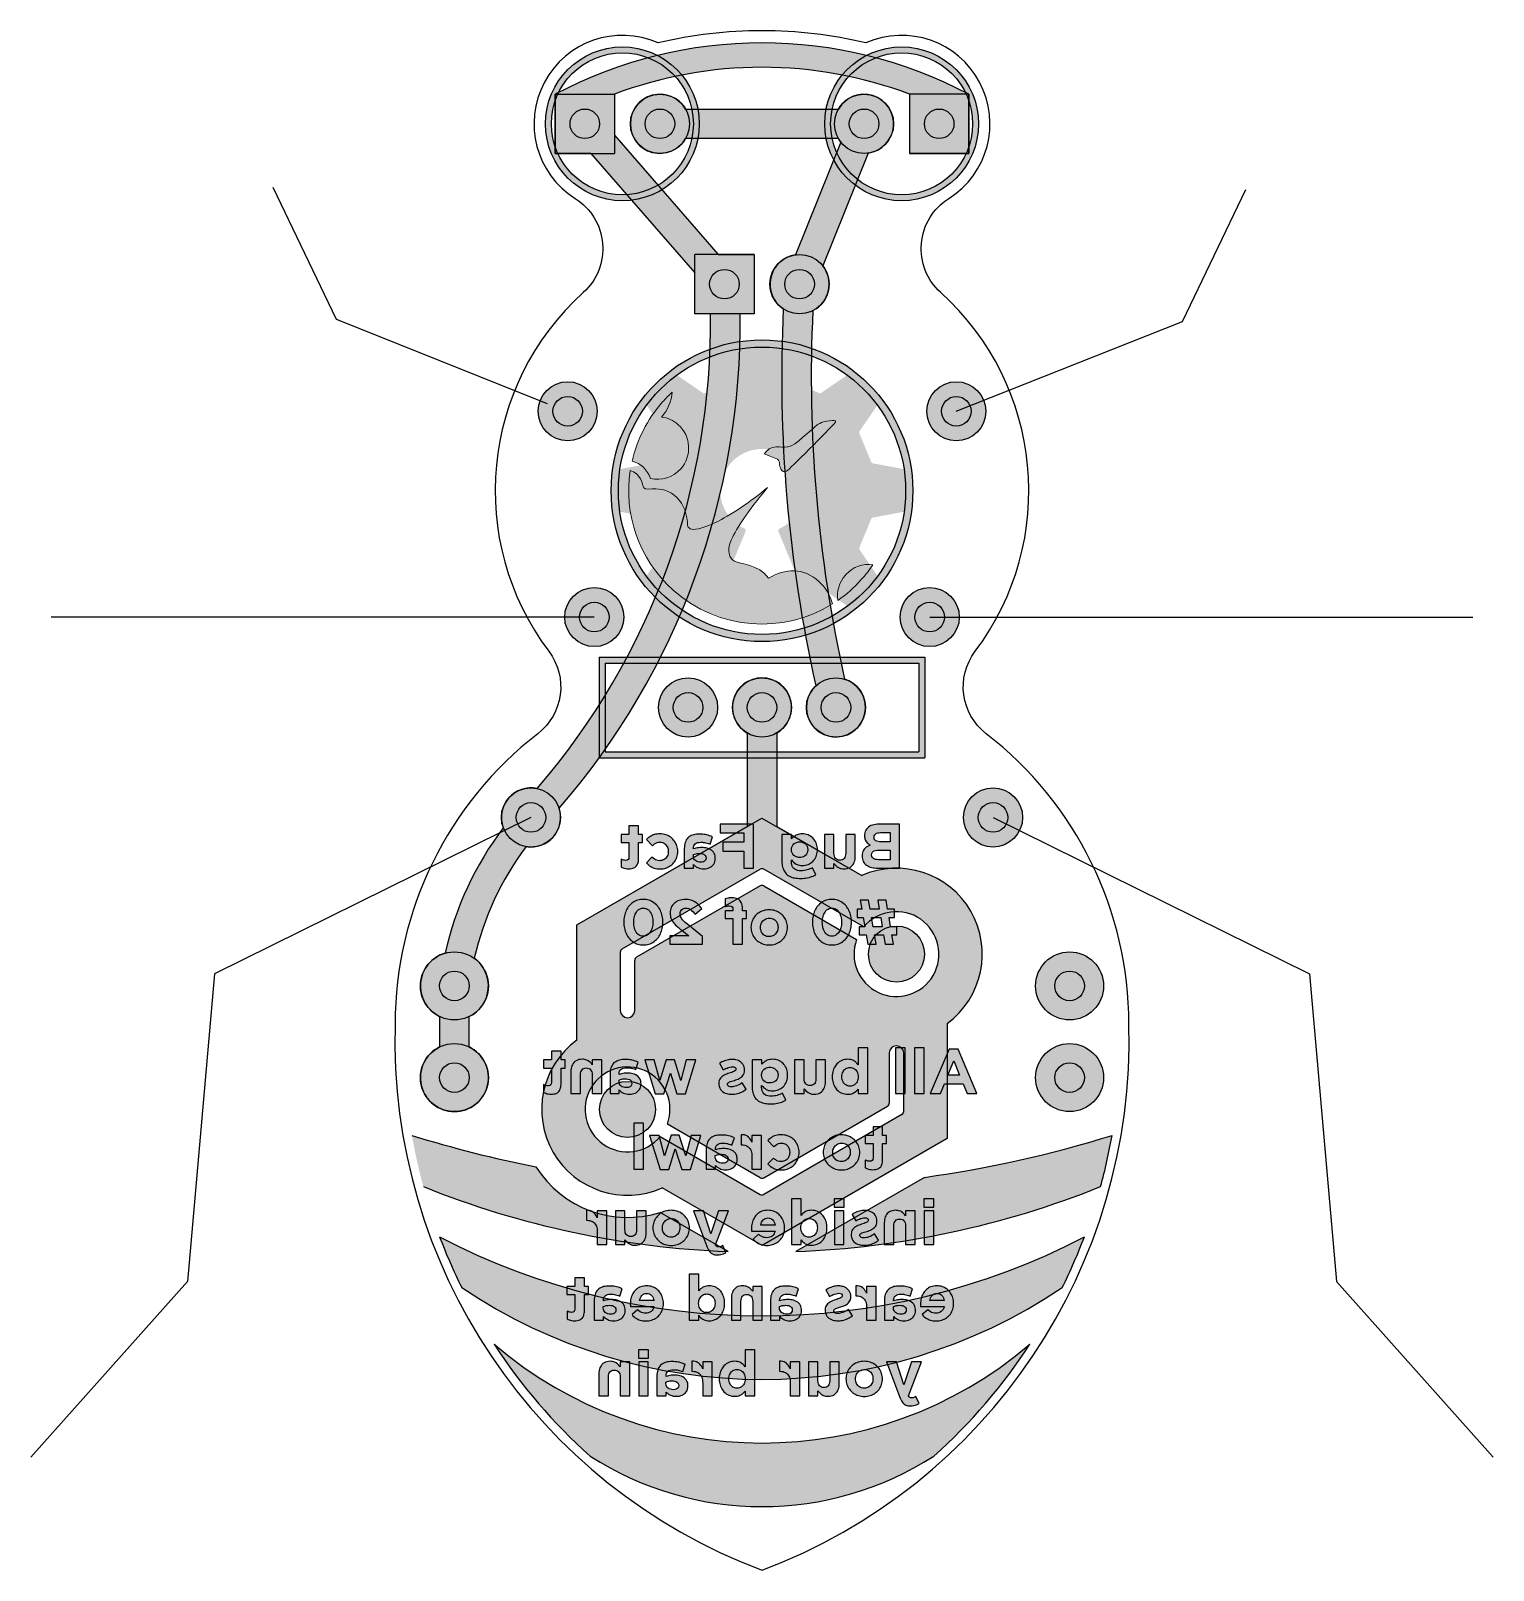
# Model space of a CAD drawing. Header units: inches. Extents: x -24.7 to 24.7, y -18.5 to 33.6.
import ezdxf

# ---------------------------------------------------------------- set-up
doc = ezdxf.new("R2010")
doc.units = ezdxf.units.IN
doc.header["$MEASUREMENT"] = 0
for name, color, linetype in [('BottomCopper', 30, 'Continuous'), ('Drill', 7, 'Continuous'), ('TopCopper', 2, 'Continuous'), ('TopSilk', 4, 'Continuous')]:
    doc.layers.add(name, color=color, linetype=linetype)
for name, color, linetype, plot in [('BottomMask', 6, 'Continuous', False), ('BottomSilk', 5, 'Continuous', False), ('Mech', 3, 'Continuous', False), ('TopMask', 1, 'Continuous', False)]:
    doc.layers.add(name, color=color, linetype=linetype, plot=plot)

msp = doc.modelspace()

# ---------------------------------------------------------------- hatches: boundary and pattern name
at = {"layer": 'BottomCopper'}
h = msp.add_hatch(color=256, dxfattribs=at)
edge = h.paths.add_edge_path()
edge.add_arc((-2.500000000000213, 10.70585338085854), 1, 0, 360)
edge = h.paths.add_edge_path()
edge.add_arc((-2.7e-13, 10.70585338085854), 1, 0, 360)
edge = h.paths.add_edge_path()
edge.add_arc((2.499999999999787, 10.70585338085854), 1, 0, 360)
edge = h.paths.add_edge_path()
edge.add_arc((6.569739635290674, 20.71657624683654), 1.000000000000002, 0, 360)
edge = h.paths.add_edge_path()
edge.add_arc((1.269999999999982, 25.01288751418966), 1.000000000000001, 0, 360)
edge = h.paths.add_edge_path()
edge.add_arc((-3.451070847343971, 30.43338221696712), 1, 0, 360)
edge = h.paths.add_edge_path()
edge.add_arc((3.451070847343956, 30.43338221696712), 1, 0, 360)
edge = h.paths.add_edge_path()
edge.add_arc((-7.811366973954392, 6.986633125223079), 0.9999999999999998, 0, 360)
edge = h.paths.add_edge_path()
edge.add_arc((7.811366973954378, 6.986633125223079), 1, 0, 360)
edge = h.paths.add_edge_path()
edge.add_arc((-5.670189068749821, 13.76008967723597), 0.9999999999999987, 0, 360)
edge = h.paths.add_edge_path()
edge.add_arc((-6.569739635290688, 20.71657624683655), 1.000000000000002, 0, 360)
edge = h.paths.add_edge_path()
edge.add_arc((5.670189068749266, 13.76008967723597), 0.9999999999999987, 0, 360)
edge = h.paths.add_edge_path()
edge.add_arc((-10.40000000000002, 1.292415593527416), 1.149999999999999, 0, 360)
edge = h.paths.add_edge_path()
edge.add_arc((-10.40000000000002, -1.807584406472586), 1.149999999999999, 0, 360)
edge = h.paths.add_edge_path()
edge.add_arc((10.40000000000001, 1.292415593527409), 1.149999999999999, 0, 360)
edge = h.paths.add_edge_path()
edge.add_arc((10.40000000000001, -1.807584406472586), 1.15, 0, 360)
h.paths.add_polyline_path([(-0.2700000000000102, 26.01288751418966), (-2.27000000000001, 26.01288751418966), (-2.27000000000001, 24.01288751418966), (-0.2700000000000102, 24.01288751418966)])
h.paths.add_polyline_path([(-6.991070847343963, 31.43338221696712), (-4.99107084734365, 31.43338221696725), (-4.99107084734365, 29.43338221696712), (-6.991070847343963, 29.43338221696712)])
h.paths.add_polyline_path([(4.991070847343636, 31.43338221696725), (4.991070847343636, 29.43338221696712), (6.991070847343948, 29.43338221696712), (6.991070847343948, 31.43338221696712)])
at = {"layer": 'BottomMask'}
h = msp.add_hatch(color=256, dxfattribs=at)
edge = h.paths.add_edge_path()
edge.add_arc((-2.500000000000213, 10.70585338085854), 1, -180, 180, ccw=False)
edge = h.paths.add_edge_path()
edge.add_arc((-2.7e-13, 10.70585338085854), 1, -180, 180, ccw=False)
edge = h.paths.add_edge_path()
edge.add_arc((2.499999999999787, 10.70585338085854), 1, -180, 180, ccw=False)
edge = h.paths.add_edge_path()
edge.add_arc((6.569739635290674, 20.71657624683654), 1.000000000000002, -180, 180, ccw=False)
edge = h.paths.add_edge_path()
edge.add_arc((1.269999999999982, 25.01288751418966), 1.000000000000001, -180, 180, ccw=False)
edge = h.paths.add_edge_path()
edge.add_arc((-3.451070847343971, 30.43338221696712), 1, -180, 180, ccw=False)
edge = h.paths.add_edge_path()
edge.add_arc((3.451070847343956, 30.43338221696712), 1, -180, 180, ccw=False)
edge = h.paths.add_edge_path()
edge.add_arc((-7.811366973954392, 6.986633125223079), 0.9999999999999998, -180, 180, ccw=False)
edge = h.paths.add_edge_path()
edge.add_arc((7.811366973954378, 6.986633125223079), 1, -180, 180, ccw=False)
edge = h.paths.add_edge_path()
edge.add_arc((-5.670189068749821, 13.76008967723597), 0.9999999999999987, -180, 180, ccw=False)
edge = h.paths.add_edge_path()
edge.add_arc((-6.569739635290688, 20.71657624683655), 1.000000000000002, -180, 180, ccw=False)
edge = h.paths.add_edge_path()
edge.add_arc((5.670189068749266, 13.76008967723597), 0.9999999999999987, -180, 180, ccw=False)
edge = h.paths.add_edge_path()
edge.add_arc((-10.40000000000002, 1.292415593527416), 1.149999999999999, -180, 180, ccw=False)
edge = h.paths.add_edge_path()
edge.add_arc((-10.40000000000002, -1.807584406472586), 1.149999999999999, -180, 180, ccw=False)
edge = h.paths.add_edge_path()
edge.add_arc((10.40000000000001, 1.292415593527409), 1.149999999999999, -180, 180, ccw=False)
edge = h.paths.add_edge_path()
edge.add_arc((10.40000000000001, -1.807584406472593), 1.15, -180, 180, ccw=False)
h.paths.add_polyline_path([(-0.2700000000000102, 26.01288751418966), (-2.27000000000001, 26.01288751418966), (-2.27000000000001, 24.01288751418966), (-0.2700000000000102, 24.01288751418966)])
h.paths.add_polyline_path([(-6.991070847343963, 31.43338221696712), (-4.99107084734365, 31.43338221696725), (-4.99107084734365, 29.43338221696712), (-6.991070847343963, 29.43338221696712)])
h.paths.add_polyline_path([(4.991070847343636, 31.43338221696725), (4.991070847343636, 29.43338221696712), (6.991070847343948, 29.43338221696712), (6.991070847343948, 31.43338221696712)])
at = {"layer": 'BottomSilk'}
msp.add_hatch(color=256, dxfattribs=at).paths.add_polyline_path([(1.936591041034504, 21.32935731264797), (0.9564105352497023, 21.73536137171774, -0.2538411184244095), (0.9171187527383751, 21.78385910377519), (0.6935923415916534, 22.98670768195375, 0.3613671218999797), (0.6292602645688419, 23.04018623827238), (-0.629260264568984, 23.04018623827238, 0.3613671218998832), (-0.6935923415917813, 22.98670768195376), (-0.9171187527384888, 21.7838591037752, -0.2538411184243639), (-0.9564105352498444, 21.73536137171774), (-1.936591041034646, 21.32935731264797, -0.2538411184242576), (-1.998667602103282, 21.33586690199928), (-3.007267029570087, 22.0283522472738, 0.3613671218997653), (-3.090571727301665, 22.02067764918412), (-3.980480127717527, 21.13076924876829, 0.3613671218999298), (-3.988154725807178, 21.04746455103667), (-3.295669380532672, 20.03886512356986, -0.2538411184243998), (-3.289159791181348, 19.97678856250121), (-3.695163850251149, 18.99660805671641, -0.253841118424411), (-3.743661582308604, 18.95731627420508), (-4.946510160487151, 18.73378986305835, 0.3613671218999315), (-4.99998871680576, 18.66945778603555), (-4.99998871680576, 17.41093725689772, 0.3613671218998445), (-4.946510160487136, 17.34660517987493), (-3.743661582308604, 17.12307876872819, -0.2538411184244312), (-3.695163850251149, 17.08378698621686), (-3.289159791181348, 16.10360648043206, -0.2538411184243223), (-3.295669380532672, 16.04152991936341), (-3.988154725807178, 15.03293049189662, 0.3613671218999052), (-3.980480127717527, 14.949625794165), (-3.090571727301693, 14.0597173937492, 0.361367121899922), (-3.007267029570059, 14.0520427956595), (-2.035842132818701, 14.71900480923577, -0.2801021772134446), (-1.938878891275564, 14.72438754444536), (-1.505615616642714, 14.49287211512046, 0.4433302773401746), (-1.440402195870703, 14.51622238487782), (-0.5525482015929981, 16.66167146485174, 0.4037481792866288), (-0.5858366823926957, 16.7462168263263, -4.598735168568076), (0.5858366823926247, 16.74621682632632, 0.4037481792867334), (0.5525482015928844, 16.66167146485172), (1.440402195870604, 14.51622238487782, 0.4433302773399434), (1.505615616642586, 14.49287211512046), (1.938878891275436, 14.72438754444536, -0.2801021772135076), (2.035842132818587, 14.71900480923578), (3.007267029569974, 14.0520427956595, 0.3613671218998084), (3.090571727301565, 14.05971739374917), (3.980480127717428, 14.94962579416503, 0.3613671218999552), (3.988154725807092, 15.03293049189662), (3.295669380532587, 16.04152991936341, -0.2538411184243876), (3.289159791181262, 16.10360648043209), (3.695163850251035, 17.08378698621688, -0.2538411184244697), (3.743661582308505, 17.12307876872821), (4.946510160487051, 17.34660517987493, 0.3613671218998203), (4.99998871680566, 17.41093725689772), (4.99998871680566, 18.66945778603557, 0.3613671218998837), (4.946510160487037, 18.73378986305838), (3.743661582308505, 18.95731627420508, -0.2538411184244759), (3.695163850251035, 18.99660805671641), (3.289159791181248, 19.97678856250121, -0.2538411184244254), (3.295669380532573, 20.03886512356989), (3.988154725807092, 21.04746455103668, 0.3613671218998283), (3.980480127717414, 21.13076924876827), (3.090571727301565, 22.02067764918411, 0.3613671218998821), (3.00726702956996, 22.0283522472738), (1.998667602103183, 21.33586690199928, -0.2538411184242726)])
h = msp.add_hatch(color=256, dxfattribs=at)
h.paths.add_polyline_path([(-4.471639895837393, -11.41888899013277), (-4.795639895837393, -11.41888899013277), (-4.795639895837393, -11.58109992763277), (-4.824576419274893, -11.54568586513277), (-4.856167239587394, -11.51186555263277), (-4.890945559899893, -11.48070832607027), (-4.929444583337394, -11.45328352138277), (-4.971925052087393, -11.43038508388277), (-5.018647708337393, -11.41280695888277), (-5.05262687500406, -11.40451919846611), (-5.08943937500406, -11.39954654221611), (-5.129085208337393, -11.39788899013277), (-5.188348554691561, -11.40101952398694), (-5.24295109375406, -11.41041112554944), (-5.292892825524893, -11.42606379482027), (-5.33817375000406, -11.44797753179944), (-5.378793867191559, -11.47615233648694), (-5.414753177087393, -11.51058820888277), (-5.441519041245558, -11.54452355645931), (-5.464167080148617, -11.58193004561747), (-5.482697293796576, -11.62280767635726), (-5.497109682189435, -11.66715644867869), (-5.507404245327188, -11.71497636258175), (-5.513580983209843, -11.76626741806645), (-5.515639895837393, -11.82102961513277), (-5.515639895837393, -12.55888899013277), (-5.191639895837393, -12.55888899013277), (-5.191639895837393, -11.92352180263277), (-5.188463382165518, -11.86966608974215), (-5.178933841149893, -11.82284895107028), (-5.163051272790518, -11.78307038661715), (-5.140815677087393, -11.75033039638277), (-5.112757327478019, -11.7247622811484), (-5.079406497399893, -11.70649934169527), (-5.040763186853018, -11.6955415780234), (-4.996827395837394, -11.69188899013277), (-4.952682864587394, -11.6955415780234), (-4.913436770837394, -11.70649934169528), (-4.879089114587393, -11.7247622811484), (-4.849639895837393, -11.75033039638277), (-4.826014895837394, -11.78307038661715), (-4.809139895837394, -11.82284895107028), (-4.799014895837392, -11.86966608974215), (-4.795639895837393, -11.92352180263277), (-4.795639895837393, -12.55888899013277), (-4.471639895837393, -12.55888899013277)])
h.paths.add_polyline_path([(-3.835639895837393, -11.00638899013277), (-4.177639895837393, -11.00638899013277), (-4.177639895837393, -11.29288899013277), (-3.835639895837393, -11.29288899013277)])
h.paths.add_polyline_path([(-3.844639895837393, -11.41888899013277), (-4.168639895837392, -11.41888899013277), (-4.168639895837392, -12.55888899013277), (-3.844639895837393, -12.55888899013277)])
h.paths.add_polyline_path([(-2.894975833337393, -12.57988899013277), (-2.842151614587393, -12.57740721929944), (-2.791460208337393, -12.56996190679944), (-2.742901614587393, -12.55755305263277), (-2.697417239587393, -12.54017935471611), (-2.655948489587393, -12.51783951096611), (-2.618495364587393, -12.49053352138277), (-2.585530520837393, -12.45849966721611), (-2.557526614587393, -12.42197622971611), (-2.534483645837393, -12.38096320888277), (-2.517348229170727, -12.33545669846611), (-2.507066979170726, -12.28545279221611), (-2.503639895837392, -12.23095149013277), (-2.503639895837392, -12.22670930263277), (-2.505766848962392, -12.18149982997652), (-2.512147708337392, -12.13948078700777), (-2.522782473962393, -12.10065217372652), (-2.537671145837393, -12.06501399013277), (-2.563311770837393, -12.02222362554944), (-2.594858645837393, -11.98463378179944), (-2.632311770837393, -11.95224445888277), (-2.67531828125406, -11.92493846929944), (-2.723525312504059, -11.90259862554944), (-2.776932864587393, -11.88522492763277), (-2.820068850915518, -11.87545295497652), (-2.865465091149892, -11.86847297450777), (-2.913121585290517, -11.86428498622652), (-2.963038333337392, -11.86288899013277), (-3.018682864587393, -11.86430695888277), (-3.069366458337393, -11.86856086513277), (-3.115089114587393, -11.87565070888277), (-3.15797843750406, -11.88510253179944), (-3.20016203125406, -11.89644237554944), (-3.241639895837393, -11.90967024013277), (-3.241639895837393, -11.89047492763277), (-3.237784427087393, -11.84233210536715), (-3.226218020837393, -11.80032551357027), (-3.206940677087393, -11.76445515224215), (-3.179952395837393, -11.73472102138277), (-3.145387942712393, -11.7113882577109), (-3.103382083337392, -11.69472199794527), (-3.053934817712393, -11.6847222420859), (-2.997046145837393, -11.68138899013277), (-2.951638919274893, -11.68238581630465), (-2.909026614587392, -11.68537629482027), (-2.869209231774893, -11.69036042567965), (-2.832186770837393, -11.69733820888277), (-2.783858645837393, -11.70950878179944), (-2.733874270837393, -11.72475487554944), (-2.682233645837393, -11.74307649013277), (-2.601421145837393, -11.49667805263277), (-2.648745852868643, -11.47743879482027), (-2.697134036462392, -11.46005695888277), (-2.746585696618642, -11.44453254482027), (-2.797100833337393, -11.43086555263277), (-2.839639895837393, -11.42169399013278), (-2.885582083337393, -11.41456055263277), (-2.934927395837392, -11.40946524013277), (-2.987675833337393, -11.40640805263278), (-3.043827395837392, -11.40538899013277), (-3.095850677087393, -11.40670852138278), (-3.144726770837392, -11.41066711513277), (-3.190455677087392, -11.41726477138277), (-3.233037395837393, -11.42650149013277), (-3.272471927087393, -11.43837727138277), (-3.317736331384267, -11.4566665780234), (-3.358877200524892, -11.47854621669527), (-3.395894534509268, -11.5040161873984), (-3.428788333337393, -11.53307649013277), (-3.458560550134268, -11.56679426357027), (-3.484080325524893, -11.60410383388277), (-3.505347659509268, -11.64500520107027), (-3.522362552087393, -11.68949836513277), (-3.535390139978018, -11.73718488857027), (-3.544695559899893, -11.78766633388277), (-3.550278811853018, -11.84094270107027), (-3.552139895837393, -11.89701399013277), (-3.552139895837393, -12.55888899013277), (-3.240139895837393, -12.55888899013277), (-3.239507083337393, -12.43513899013277), (-3.208267825524892, -12.46647492763278), (-3.174104739587393, -12.49448274013277), (-3.137017825524893, -12.51916242763277), (-3.097007083337393, -12.54051399013277), (-3.053275638024893, -12.55774055263277), (-3.005026614587393, -12.57004524013277), (-2.952260013024893, -12.57742805263278)])
h.paths.add_polyline_path([(-1.681639895837392, -11.41888899013277), (-2.005639895837393, -11.41888899013277), (-2.005639895837393, -11.64829524013277), (-2.026660520837393, -11.60337586513278), (-2.050572395837392, -11.56219899013277), (-2.077375520837392, -11.52476461513277), (-2.107069895837393, -11.49107274013278), (-2.139655520837393, -11.46112336513277), (-2.176068958337393, -11.43610805263278), (-2.217246770837392, -11.41721836513277), (-2.263188958337393, -11.40445430263277), (-2.313895520837392, -11.39781586513277), (-2.369366458337392, -11.39730305263277), (-2.369366458337392, -11.73538899013277), (-2.352350833337392, -11.73538899013277), (-2.300387942712393, -11.73810806565361), (-2.252264895837393, -11.74626529221611), (-2.207981692712392, -11.75986066982027), (-2.167538333337393, -11.77889419846611), (-2.130934817712392, -11.80336587815361), (-2.098171145837393, -11.83327570888277), (-2.073622038694536, -11.86345770824502), (-2.052849717265964, -11.89806843847461), (-2.035854181551678, -11.93710789957155), (-2.022635431551679, -11.98057609153584), (-2.013193467265964, -12.02847301436747), (-2.007528288694536, -12.08079866806645), (-2.005639895837393, -12.13755305263277), (-2.005639895837393, -12.55888899013277), (-1.681639895837393, -12.55888899013277)])
h.paths.add_polyline_path([(-0.9254758333373927, -12.57988899013277), (-0.875387083337393, -12.57784617763278), (-0.8289583333373927, -12.57171774013277), (-0.7861895833373926, -12.56150367763277), (-0.7470808333373927, -12.54720399013278), (-0.7116320833373927, -12.52881867763277), (-0.6712712434936425, -12.50222004482027), (-0.6342355989623927, -12.47349445888277), (-0.6005251497436427, -12.44264191982028), (-0.5701398958373927, -12.40966242763277), (-0.5701398958373927, -12.55888899013277), (-0.2461398958373927, -12.55888899013277), (-0.2461398958373925, -11.00638899013277), (-0.5701398958373924, -11.00638899013277), (-0.5697180208373925, -11.58302180263277), (-0.6010495638061425, -11.5443872811484), (-0.6354426302123926, -11.50934309169527), (-0.6728972200561426, -11.4778892342734), (-0.7134133333373925, -11.45002570888277), (-0.7487955208373928, -11.43125649013278), (-0.7876670833373925, -11.41665820888277), (-0.8300280208373925, -11.40623086513278), (-0.8758783333373926, -11.39997445888277), (-0.9252180208373926, -11.39788899013277), (-0.9748461946655176, -11.40028034755465), (-1.023676028649892, -11.40745441982027), (-1.071707522790518, -11.41941120692965), (-1.118940677087392, -11.43615070888277), (-1.164443850915517, -11.4576070077109), (-1.207285403649892, -11.48371418544527), (-1.247465335290517, -11.5144722420859), (-1.284983645837392, -11.54988117763277), (-1.312784270837393, -11.58142945888278), (-1.338286145837392, -11.61569930263277), (-1.361489270837392, -11.65269070888277), (-1.382393645837393, -11.69240367763278), (-1.400999270837392, -11.73483820888277), (-1.416709895837393, -11.77995117763278), (-1.428929270837393, -11.82769945888277), (-1.437657395837393, -11.87808305263277), (-1.442894270837393, -11.93110195888277), (-1.444639895837393, -11.98675617763277), (-1.444639895837393, -11.99102180263277), (-1.442895208337393, -12.04667602138278), (-1.437661145837393, -12.09969492763277), (-1.428937708337393, -12.15007852138277), (-1.416724895837393, -12.19782680263278), (-1.401022708337393, -12.24293977138277), (-1.382469114587393, -12.28537430263277), (-1.361702083337393, -12.32508727138277), (-1.338721614587392, -12.36207867763277), (-1.313527708337393, -12.39634852138277), (-1.286120364587393, -12.42789680263277), (-1.249081790368643, -12.46330573817965), (-1.209251223962393, -12.49406379482027), (-1.166628665368643, -12.52017097255465), (-1.121214114587393, -12.54162727138277), (-1.073872561853018, -12.5583667733359), (-1.025468997399893, -12.57032356044527), (-0.9760034212280178, -12.5774976327109)])
h.paths.add_polyline_path([(1.280860104162608, -11.41888899013277), (0.9568601041626076, -11.41888899013277), (0.9568601041626076, -11.64829524013277), (0.9358394791626078, -11.60337586513278), (0.9119276041626075, -11.56219899013277), (0.8851244791626075, -11.52476461513277), (0.8554301041626076, -11.49107274013278), (0.8228444791626075, -11.46112336513277), (0.7864310416626077, -11.43610805263278), (0.7452532291626076, -11.41721836513277), (0.6993110416626075, -11.40445430263277), (0.6486044791626077, -11.39781586513277), (0.5931335416626076, -11.39730305263277), (0.5931335416626076, -11.73538899013277), (0.6101491666626075, -11.73538899013277), (0.6621120572876076, -11.73810806565361), (0.7102351041626077, -11.74626529221611), (0.7545183072876075, -11.75986066982027), (0.7949616666626077, -11.77889419846611), (0.8315651822876075, -11.80336587815361), (0.8643288541626075, -11.83327570888277), (0.8888779613054648, -11.86345770824502), (0.909650282734036, -11.89806843847461), (0.9266458184483218, -11.93710789957155), (0.9398645684483219, -11.98057609153584), (0.9493065327340361, -12.02847301436747), (0.9549717113054648, -12.08079866806645), (0.9568601041626076, -12.13755305263277), (0.9568601041626075, -12.55888899013277), (1.280860104162607, -12.55888899013277)])
h.paths.add_polyline_path([(2.226305416662608, -12.57988899013277), (2.285568763016775, -12.57675845627861), (2.340171302079275, -12.56736685471611), (2.390113033850108, -12.55171418544527), (2.435393958329275, -12.52980044846611), (2.476014075516774, -12.50162564377861), (2.511973385412608, -12.46718977138277), (2.538739249570772, -12.43325442380625), (2.561387288473832, -12.39584793464808), (2.579917502121791, -12.35497030390828), (2.594329890514649, -12.31062153158686), (2.604624453652404, -12.2628016176838), (2.610801191535057, -12.2115105621991), (2.612860104162608, -12.15674836513277), (2.612860104162608, -11.41888899013277), (2.288860104162608, -11.41888899013277), (2.288860104162608, -12.05425617763277), (2.285683590490732, -12.1081118905234), (2.276154049475108, -12.15492902919527), (2.260271481115733, -12.1947075936484), (2.238035885412608, -12.22744758388277), (2.209977535803233, -12.25301569911715), (2.176626705725108, -12.27127863857027), (2.137983395178233, -12.28223640224215), (2.094047604162608, -12.28588899013277), (2.049903072912608, -12.28223640224215), (2.010656979162608, -12.27127863857027), (1.976309322912607, -12.25301569911715), (1.946860104162607, -12.22744758388277), (1.923235104162607, -12.1947075936484), (1.906360104162607, -12.15492902919527), (1.896235104162608, -12.1081118905234), (1.892860104162607, -12.05425617763277), (1.892860104162608, -11.41888899013277), (1.568860104162608, -11.41888899013277), (1.568860104162607, -12.55888899013277), (1.892860104162607, -12.55888899013277), (1.892860104162607, -12.39667805263277), (1.921796627600107, -12.43209211513277), (1.953387447912607, -12.46591242763277), (1.988165768225107, -12.49706965419527), (2.026664791662608, -12.52449445888277), (2.069145260412608, -12.54739289638277), (2.115867916662608, -12.56497102138277), (2.149847083329275, -12.57325878179945), (2.186659583329274, -12.57823143804944)])
h.paths.add_polyline_path([(3.457992916662608, -12.58438899013277), (3.509944010412609, -12.58256039638278), (3.560366041662608, -12.57707461513277), (3.609259010412607, -12.56793164638277), (3.656622916662609, -12.55513149013277), (3.702457760412608, -12.53867414638277), (3.746294791662609, -12.51902742763278), (3.787665260412608, -12.49665914638277), (3.826569166662608, -12.47156930263277), (3.863006510412609, -12.44375789638278), (3.896977291662608, -12.41322492763277), (3.928311822912609, -12.38022492763278), (3.956840416662608, -12.34501242763277), (3.982563072912608, -12.30758742763277), (4.005479791662609, -12.26794992763278), (4.025590572912608, -12.22609992763277), (4.04242760416261, -12.18250617763278), (4.055523072912608, -12.13763742763277), (4.064876979162608, -12.09149367763277), (4.070489322912608, -12.04407492763277), (4.072360104162608, -11.99538117763277), (4.072360104162608, -11.99113899013277), (4.07048932291261, -11.94244570888278), (4.064876979162608, -11.89502836513277), (4.055523072912607, -11.84888695888277), (4.042427604162609, -11.80402149013277), (4.025590572912608, -11.76043195888277), (4.005437135412609, -11.71854352138278), (3.982392447912608, -11.67878133388277), (3.956456510412607, -11.64114539638277), (3.927629322912608, -11.60563570888277), (3.895910885412608, -11.57225227138277), (3.861556666662609, -11.54129274013278), (3.824822135412608, -11.51305477138277), (3.785707291662608, -11.48753836513277), (3.744212135412608, -11.46474352138277), (3.700336666662608, -11.44467024013277), (3.654419791662609, -11.42782899013278), (3.606800416662608, -11.41473024013277), (3.557478541662608, -11.40537399013277), (3.506454166662608, -11.39976024013277), (3.453727291662608, -11.39788899013277), (3.401776197912609, -11.39971758388278), (3.351354166662607, -11.40520336513277), (3.302461197912608, -11.41434633388277), (3.255097291662608, -11.42714649013277), (3.209262447912608, -11.44360383388277), (3.165425416662609, -11.46325055263278), (3.124054947912608, -11.48561883388277), (3.085151041662608, -11.51070867763277), (3.048713697912609, -11.53852008388277), (3.014742916662608, -11.56905305263277), (2.983408385412609, -11.60205305263278), (2.954879791662608, -11.63726555263277), (2.929157135412608, -11.67469055263277), (2.906240416662608, -11.71432805263277), (2.886129635412608, -11.75617805263277), (2.869292604162609, -11.79977180263278), (2.856197135412608, -11.84464055263278), (2.846843229162608, -11.89078430263277), (2.841230885412608, -11.93820305263277), (2.839360104162608, -11.98689680263277), (2.839360104162608, -11.99113899013277), (2.841230885412609, -12.03983227138278), (2.846843229162608, -12.08724961513277), (2.856197135412608, -12.13339102138277), (2.869292604162609, -12.17825649013277), (2.886129635412608, -12.22184602138277), (2.906283072912609, -12.26373445888278), (2.929327760412608, -12.30349664638277), (2.955263697912608, -12.34113258388278), (2.984090885412608, -12.37664227138277), (3.015809322912608, -12.41002570888277), (3.050163541662609, -12.44098524013278), (3.086898072912608, -12.46922320888277), (3.126012916662608, -12.49473961513277), (3.167508072912608, -12.51753445888277), (3.211383541662608, -12.53760774013277), (3.257300416662609, -12.55444899013278), (3.304919791662608, -12.56754774013277), (3.354241666662608, -12.57690399013277), (3.405266041662608, -12.58251774013278)])
h.paths.add_polyline_path([(5.021977291662608, -12.90538899013277), (5.079162187495943, -12.90302180263278), (5.131623124995942, -12.89592024013277), (5.179360104162607, -12.88408430263277), (5.224026770829275, -12.86822232346611), (5.267276770829275, -12.84904263596611), (5.309110104162608, -12.82654524013277), (5.200641354162608, -12.59221711513277), (5.167395260412607, -12.60976887294527), (5.131500729162608, -12.62412727138277), (5.095612057287608, -12.63369856044527), (5.062383541662608, -12.63688899013277), (5.024364986975108, -12.63290461513277), (4.995387447912607, -12.62095149013277), (4.971724361975107, -12.59836945888277), (4.949649166662607, -12.56249836513277), (5.396321041662607, -11.41888899013277), (5.053875729162607, -11.41888899013277), (4.794375729162607, -12.19523274013277), (4.545516354162608, -11.41888899013277), (4.209446041662607, -11.41888899013277), (4.647610104162608, -12.58640461513277), (4.669361406245942, -12.64157649013277), (4.692052812495942, -12.69084211513278), (4.715684322912607, -12.73420149013277), (4.740614010412608, -12.77212596929944), (4.767199947912609, -12.80508690679944), (4.795442135412608, -12.83308430263277), (4.825811927079275, -12.85623794846611), (4.858780677079275, -12.87466763596611), (4.894348385412608, -12.88837336513277), (4.933107499995941, -12.89782649013278), (4.975650468745942, -12.90349836513278)])
h.paths.add_polyline_path([(-6.33714770833739, -10.02588899013277), (-6.288965416670726, -10.02411425054944), (-6.243856041670725, -10.01879003179944), (-6.20181958333739, -10.00991633388277), (-6.163214114587392, -9.996549146382774), (-6.128397708337391, -9.977744458882775), (-6.09737036458739, -9.953502271382773), (-6.070369062504058, -9.923819979716109), (-6.047630781254059, -9.888694979716108), (-6.02915552083739, -9.848127271382774), (-6.01842993489989, -9.8134654061484), (-6.010768802087391, -9.774413404195274), (-6.006172122399891, -9.730971265523397), (-6.004639895837391, -9.683138990132774), (-6.004639895837391, -9.142388990132773), (-5.86851489583739, -9.142388990132773), (-5.86851489583739, -8.866388990132773), (-6.004639895837391, -8.866388990132773), (-6.004639895837391, -8.575388990132772), (-6.328639895837391, -8.575388990132772), (-6.328639895837391, -8.866388990132773), (-6.59664770833739, -8.866388990132773), (-6.59664770833739, -9.142388990132773), (-6.328639895837391, -9.142388990132773), (-6.328639895837391, -9.631365552632774), (-6.335154055993641, -9.679938306539023), (-6.354696536462391, -9.714633130757775), (-6.387267337243641, -9.735450025289024), (-6.432866458337391, -9.742388990132774), (-6.474740481774892, -9.739769849507775), (-6.515284427087391, -9.731912427632773), (-6.55449829427489, -9.718816724507775), (-6.592382083337391, -9.700482740132774), (-6.592382083337391, -9.959959302632774), (-6.557169843754059, -9.978504875549442), (-6.519595625004058, -9.994454094299442), (-6.479659427087391, -10.00780695888277), (-6.436413333337392, -10.01785253179944), (-6.388909427087391, -10.02387987554944)])
h.paths.add_polyline_path([(-5.015975833337391, -10.02738899013277), (-4.963151614587392, -10.02490721929944), (-4.912460208337391, -10.01746190679944), (-4.863901614587391, -10.00505305263277), (-4.818417239587392, -9.987679354716109), (-4.776948489587392, -9.965339510966107), (-4.739495364587391, -9.938033521382774), (-4.706530520837393, -9.90599966721611), (-4.678526614587392, -9.869476229716108), (-4.655483645837391, -9.828463208882773), (-4.638348229170726, -9.782956698466108), (-4.628066979170725, -9.732952792216107), (-4.624639895837391, -9.678451490132773), (-4.624639895837391, -9.674209302632773), (-4.626766848962391, -9.628999829976522), (-4.633147708337392, -9.586980787007773), (-4.643782473962391, -9.548152173726525), (-4.658671145837391, -9.512513990132774), (-4.684311770837391, -9.469723625549443), (-4.715858645837391, -9.43213378179944), (-4.75331177083739, -9.399744458882774), (-4.796318281254059, -9.372438469299441), (-4.844525312504058, -9.35009862554944), (-4.897932864587391, -9.332724927632773), (-4.941068850915516, -9.322952954976524), (-4.986465091149891, -9.315972974507774), (-5.034121585290515, -9.311784986226524), (-5.084038333337391, -9.310388990132774), (-5.139682864587392, -9.311806958882775), (-5.190366458337392, -9.316060865132775), (-5.236089114587391, -9.323150708882773), (-5.278978437504058, -9.332602531799443), (-5.321162031254058, -9.34394237554944), (-5.362639895837391, -9.357170240132774), (-5.362639895837391, -9.337974927632773), (-5.358784427087391, -9.289832105367148), (-5.34721802083739, -9.247825513570273), (-5.32794067708739, -9.211955152242147), (-5.300952395837391, -9.182221021382773), (-5.26638794271239, -9.158888257710899), (-5.224382083337392, -9.142221997945274), (-5.174934817712391, -9.132222242085899), (-5.118046145837391, -9.128888990132774), (-5.072638919274891, -9.129885816304649), (-5.030026614587392, -9.132876294820274), (-4.990209231774891, -9.137860425679648), (-4.953186770837391, -9.144838208882774), (-4.904858645837392, -9.157008781799444), (-4.854874270837392, -9.172254875549442), (-4.803233645837391, -9.190576490132774), (-4.722421145837391, -8.944178052632774), (-4.76974585286864, -8.924938794820275), (-4.818134036462391, -8.907556958882774), (-4.867585696618641, -8.892032544820275), (-4.918100833337391, -8.878365552632774), (-4.960639895837392, -8.869193990132775), (-5.006582083337391, -8.862060552632775), (-5.055927395837391, -8.856965240132773), (-5.108675833337392, -8.853908052632775), (-5.164827395837391, -8.852888990132774), (-5.216850677087392, -8.854208521382775), (-5.26572677083739, -8.858167115132774), (-5.311455677087391, -8.864764771382774), (-5.354037395837391, -8.874001490132773), (-5.393471927087391, -8.885877271382773), (-5.438736331384265, -8.904166578023398), (-5.479877200524891, -8.926046216695275), (-5.516894534509266, -8.951516187398397), (-5.549788333337391, -8.980576490132773), (-5.579560550134266, -9.014294263570273), (-5.605080325524892, -9.051603833882774), (-5.626347659509266, -9.092505201070274), (-5.643362552087391, -9.136998365132774), (-5.656390139978016, -9.184684888570274), (-5.665695559899891, -9.235166333882772), (-5.671278811853016, -9.288442701070274), (-5.673139895837391, -9.344513990132773), (-5.673139895837391, -10.00638899013277), (-5.361139895837391, -10.00638899013277), (-5.36050708333739, -9.882638990132774), (-5.329267825524892, -9.913974927632774), (-5.295104739587391, -9.941982740132772), (-5.25801782552489, -9.966662427632773), (-5.21800708333739, -9.988013990132773), (-5.17427563802489, -10.00524055263277), (-5.12602661458739, -10.01754524013277), (-5.073260013024891, -10.02492805263277)])
h.paths.add_polyline_path([(-3.929530520837391, -10.03188899013277), (-3.879206927087393, -10.03018789638278), (-3.830329895837392, -10.02508461513277), (-3.782899427087391, -10.01657914638277), (-3.736915520837392, -10.00467149013277), (-3.692378177087391, -9.989361646382774), (-3.649754739587392, -9.970904615132776), (-3.609512552087391, -9.949555396382772), (-3.571651614587391, -9.925313990132773), (-3.536171927087392, -9.898180396382774), (-3.503073489587391, -9.868154615132774), (-3.472570052087392, -9.835534771382777), (-3.444875364587391, -9.800618990132774), (-3.419989427087391, -9.763407271382771), (-3.397912239587392, -9.723899615132774), (-3.378643802087391, -9.682096021382772), (-3.362566145837392, -9.638166177632776), (-3.350061302087391, -9.592279771382774), (-3.341129270837391, -9.544436802632774), (-3.335770052087391, -9.494637271382775), (-3.333983645837391, -9.442881177632774), (-3.333983645837391, -9.438638990132773), (-3.335642552087392, -9.390670865132774), (-3.340619270837391, -9.343722740132774), (-3.348913802087391, -9.297794615132773), (-3.360526145837392, -9.252886490132774), (-3.375456302087391, -9.208998365132773), (-3.393364427087392, -9.166726021382777), (-3.413910677087391, -9.126665240132773), (-3.437095052087391, -9.088816021382774), (-3.46291755208739, -9.053178365132773), (-3.491378177087391, -9.019752271382773), (-3.522305833337392, -8.988792740132775), (-3.55552942708739, -8.960554771382775), (-3.59104895833739, -8.935038365132774), (-3.628864427087391, -8.912243521382774), (-3.668975833337391, -8.892170240132774), (-3.711129583337391, -8.875328990132775), (-3.755072083337391, -8.862230240132773), (-3.800803333337391, -8.852873990132773), (-3.848323333337391, -8.847260240132773), (-3.897632083337391, -8.845388990132774), (-3.953101145837392, -8.847429458882775), (-4.00550833333739, -8.853550865132775), (-4.05485364583739, -8.863753208882773), (-4.101137083337391, -8.878036490132773), (-4.14435864583739, -8.896400708882773), (-4.184645364587392, -8.918207896382775), (-4.22212427083739, -8.942820083882774), (-4.25679536458739, -8.970237271382773), (-4.288658645837391, -9.000459458882773), (-4.317714114587391, -9.033486646382773), (-4.343919114587392, -9.068936802632775), (-4.36723098958739, -9.106427896382773), (-4.38764973958739, -9.145959927632774), (-4.405175364587391, -9.187532896382773), (-4.419807864587391, -9.231146802632773), (-4.431675208337392, -9.276163677632775), (-4.440905364587389, -9.321945552632775), (-4.44749833333739, -9.368492427632773), (-4.45145411458739, -9.415804302632775), (-4.45277270833739, -9.463881177632773), (-4.45250610677489, -9.483536451070272), (-4.45170630208739, -9.504252271382773), (-4.450379153649891, -9.526034497945275), (-4.448530520837391, -9.548888990132774), (-3.655147708337391, -9.548888990132774), (-3.669967532556141, -9.600843335835899), (-3.691036380212391, -9.646011060445273), (-3.718354251306141, -9.684392163960899), (-3.751921145837391, -9.715986646382774), (-3.790806888024891, -9.740662671773398), (-3.834081302087391, -9.758288404195271), (-3.881744388024892, -9.768863843648397), (-3.933796145837391, -9.772388990132773), (-3.985781822920725, -9.769317375549443), (-4.033988854170724, -9.760102531799442), (-4.07841723958739, -9.744744458882774), (-4.121428958337391, -9.722532219299442), (-4.16538598958739, -9.692754875549442), (-4.21028833333739, -9.655412427632774), (-4.395350833337391, -9.819193677632773), (-4.361655677087392, -9.857434302632775), (-4.32523895833739, -9.892187427632773), (-4.28610067708739, -9.923453052632773), (-4.244240833337391, -9.951231177632774), (-4.19965942708739, -9.975521802632773), (-4.160251549483224, -9.99274510992444), (-4.118598229170725, -10.00683690679944), (-4.074699466149891, -10.01779719325777), (-4.028555260420724, -10.02562596929944), (-3.980165611983224, -10.03032323492444)])
h.paths.add_polyline_path([(-1.784061770837391, -10.02738899013277), (-1.734433597009266, -10.0249976327109), (-1.685603763024891, -10.01782356044527), (-1.637572268884266, -10.0058667733359), (-1.590339114587391, -9.989127271382774), (-1.544835940759266, -9.967670972554648), (-1.501994388024891, -9.941563794820274), (-1.461814456384266, -9.910805738179647), (-1.424296145837391, -9.875396802632773), (-1.396495520837391, -9.843848521382776), (-1.370993645837391, -9.809578677632773), (-1.347790520837391, -9.772587271382774), (-1.326886145837391, -9.732874302632775), (-1.308280520837391, -9.690439771382774), (-1.292569895837391, -9.645326802632775), (-1.280350520837391, -9.597578521382772), (-1.271622395837391, -9.547194927632773), (-1.266385520837391, -9.494176021382774), (-1.264639895837391, -9.438521802632774), (-1.264639895837391, -9.434256177632774), (-1.266384583337391, -9.378601958882776), (-1.271618645837391, -9.325583052632775), (-1.280342083337391, -9.275199458882772), (-1.292554895837391, -9.227451177632773), (-1.308257083337391, -9.182338208882774), (-1.326810677087391, -9.139903677632775), (-1.347577708337391, -9.100190708882772), (-1.370558177087391, -9.063199302632773), (-1.395752083337391, -9.028929458882775), (-1.423159427087391, -8.997381177632773), (-1.460198001306141, -8.9619722420859), (-1.500028567712391, -8.931214185445274), (-1.542651126306141, -8.9051070077109), (-1.588065677087391, -8.883650708882774), (-1.635407229821766, -8.866911206929649), (-1.683810794274891, -8.854954419820274), (-1.733276370446766, -8.847780347554648), (-1.783803958337391, -8.845388990132774), (-1.833892708337391, -8.847431802632777), (-1.880321458337391, -8.853560240132772), (-1.923090208337391, -8.863774302632773), (-1.962198958337391, -8.878073990132773), (-1.997647708337391, -8.896459302632774), (-2.038008548181141, -8.923057935445273), (-2.075044192712391, -8.951783521382776), (-2.10875464193114, -8.982636060445275), (-2.139139895837391, -9.015615552632774), (-2.139139895837391, -8.453888990132773), (-2.46313989583739, -8.453888990132773), (-2.463139895837391, -10.00638899013277), (-2.139139895837391, -10.00638899013277), (-2.139561770837391, -9.842256177632773), (-2.108230227868641, -9.880890699117149), (-2.073837161462391, -9.915934888570273), (-2.036382571618641, -9.94738874599215), (-1.995866458337391, -9.975252271382773), (-1.960484270837392, -9.994021490132777), (-1.921612708337391, -10.00861977138277), (-1.879251770837391, -10.01904711513277), (-1.833401458337391, -10.02530352138277)])
h.paths.add_polyline_path([(0.0088601041626092, -8.866388990132773), (-0.3151398958373908, -8.866388990132773), (-0.3151398958373908, -9.028599927632774), (-0.3440764192748907, -8.993185865132773), (-0.3756672395873907, -8.959365552632773), (-0.4104455598998907, -8.928208326070274), (-0.4489445833373908, -8.900783521382774), (-0.4914250520873908, -8.877885083882774), (-0.5381477083373908, -8.860306958882774), (-0.5721268750040576, -8.852019198466108), (-0.6089393750040576, -8.847046542216107), (-0.6485852083373909, -8.845388990132774), (-0.7078485546915576, -8.848519523986942), (-0.7624510937540577, -8.857911125549442), (-0.8123928255248909, -8.873563794820273), (-0.8576737500040574, -8.89547753179944), (-0.8982938671915575, -8.92365233648694), (-0.9342531770873908, -8.958088208882774), (-0.9610190412455543, -8.992023556459307), (-0.9836670801486153, -9.029430045617469), (-1.002197293796574, -9.070307676357263), (-1.016609682189432, -9.114656448678694), (-1.026904245327187, -9.162476362581753), (-1.03308098320984, -9.213767418066448), (-1.035139895837391, -9.268529615132774), (-1.035139895837391, -10.00638899013277), (-0.7111398958373909, -10.00638899013277), (-0.7111398958373908, -9.371021802632773), (-0.7079633821655158, -9.317166089742148), (-0.6984338411498908, -9.270348951070273), (-0.6825512727905158, -9.23057038661715), (-0.6603156770873908, -9.197830396382773), (-0.6322573274780158, -9.172262281148399), (-0.5989064973998908, -9.153999341695272), (-0.5602631868530158, -9.143041578023396), (-0.5163273958373908, -9.139388990132773), (-0.4721828645873907, -9.143041578023398), (-0.4329367708373908, -9.153999341695272), (-0.3985891145873908, -9.172262281148399), (-0.3691398958373908, -9.197830396382773), (-0.3455148958373908, -9.230570386617147), (-0.3286398958373908, -9.270348951070273), (-0.3185148958373908, -9.31716608974215), (-0.3151398958373908, -9.371021802632773), (-0.3151398958373909, -10.00638899013277), (0.0088601041626091, -10.00638899013277)])
h.paths.add_polyline_path([(0.943524166662609, -10.02738899013277), (0.9963483854126093, -10.02490721929944), (1.047039791662609, -10.01746190679944), (1.095598385412609, -10.00505305263277), (1.141082760412609, -9.987679354716109), (1.182551510412609, -9.965339510966107), (1.220004635412609, -9.938033521382774), (1.252969479162609, -9.90599966721611), (1.280973385412609, -9.869476229716108), (1.304016354162609, -9.828463208882773), (1.321151770829276, -9.782956698466108), (1.331433020829276, -9.732952792216107), (1.334860104162609, -9.678451490132773), (1.334860104162609, -9.674209302632773), (1.332733151037609, -9.628999829976522), (1.326352291662609, -9.586980787007773), (1.315717526037609, -9.548152173726525), (1.300828854162609, -9.512513990132774), (1.27518822916261, -9.469723625549443), (1.243641354162609, -9.43213378179944), (1.206188229162609, -9.399744458882774), (1.163181718745943, -9.372438469299441), (1.114974687495943, -9.35009862554944), (1.061567135412609, -9.332724927632773), (1.018431149084484, -9.322952954976524), (0.9730349088501091, -9.315972974507774), (0.9253784147094841, -9.311784986226524), (0.8754616666626092, -9.310388990132774), (0.8198171354126094, -9.311806958882775), (0.7691335416626093, -9.316060865132775), (0.7234108854126091, -9.323150708882773), (0.6805215624959426, -9.332602531799443), (0.6383379687459426, -9.34394237554944), (0.5968601041626092, -9.357170240132774), (0.5968601041626092, -9.337974927632773), (0.6007155729126091, -9.289832105367148), (0.6122819791626092, -9.247825513570273), (0.6315593229126091, -9.211955152242147), (0.6585476041626092, -9.182221021382773), (0.6931120572876093, -9.158888257710899), (0.7351179166626092, -9.142221997945274), (0.7845651822876092, -9.132222242085899), (0.8414538541626091, -9.128888990132774), (0.8868610807251092, -9.129885816304649), (0.9294733854126092, -9.132876294820274), (0.9692907682251092, -9.137860425679648), (1.006313229162609, -9.144838208882774), (1.054641354162609, -9.157008781799444), (1.104625729162609, -9.172254875549442), (1.156266354162609, -9.190576490132774), (1.237078854162609, -8.944178052632774), (1.189754147131359, -8.924938794820275), (1.141365963537609, -8.907556958882774), (1.091914303381359, -8.892032544820275), (1.041399166662609, -8.878365552632774), (0.9988601041626094, -8.869193990132775), (0.952917916662609, -8.862060552632775), (0.9035726041626091, -8.856965240132773), (0.8508241666626091, -8.853908052632775), (0.7946726041626091, -8.852888990132774), (0.7426493229126093, -8.854208521382775), (0.6937732291626092, -8.858167115132774), (0.6480443229126092, -8.864764771382774), (0.6054626041626092, -8.874001490132773), (0.5660280729126091, -8.885877271382773), (0.5207636686157342, -8.904166578023398), (0.4796227994751093, -8.926046216695275), (0.4426054654907342, -8.951516187398397), (0.4097116666626091, -8.980576490132773), (0.3799394498657341, -9.014294263570273), (0.3544196744751092, -9.051603833882774), (0.3331523404907341, -9.092505201070274), (0.3161374479126092, -9.136998365132774), (0.3031098600219842, -9.184684888570274), (0.2938044401001092, -9.235166333882772), (0.2882211881469842, -9.288442701070274), (0.2863601041626092, -9.344513990132773), (0.2863601041626091, -10.00638899013277), (0.598360104162609, -10.00638899013277), (0.598992916662609, -9.882638990132774), (0.6302321744751092, -9.913974927632774), (0.664395260412609, -9.941982740132772), (0.7014821744751091, -9.966662427632773), (0.7414929166626091, -9.988013990132773), (0.785224361975109, -10.00524055263277), (0.8334733854126091, -10.01754524013277), (0.8862399869751091, -10.02492805263277)])
h.paths.add_polyline_path([(2.571492916662609, -10.02738899013277), (2.62020260416261, -10.02572914638277), (2.669337916662609, -10.02074961513277), (2.718898854162609, -10.01245039638277), (2.768885416662609, -10.00083149013278), (2.819297604162609, -9.985892896382774), (2.861159583329276, -9.97073046148694), (2.902370520829276, -9.952907219299442), (2.942930416662609, -9.932423169820273), (2.982839270829276, -9.909278313049441), (3.022097083329276, -9.88347264898694), (3.060703854162609, -9.855006177632774), (2.922469479162609, -9.642240552632773), (2.875732906896984, -9.674145581929647), (2.829132565100109, -9.701798169820272), (2.782668453771984, -9.725198316304649), (2.736340572912609, -9.744346021382773), (2.690811031896984, -9.759239820210897), (2.646741940100109, -9.769878247945273), (2.604133297521984, -9.776261304585898), (2.562985104162609, -9.778388990132774), (2.52033666666261, -9.775792635966107), (2.485953854162609, -9.768003573466107), (2.459836666662609, -9.755021802632774), (2.435104244787609, -9.727933912007774), (2.426860104162609, -9.693404615132774), (2.426860104162609, -9.689162427632773), (2.431656002600109, -9.665256177632774), (2.446043697912609, -9.644537427632773), (2.468687252600109, -9.626739576070275), (2.498250729162609, -9.611596021382773), (2.533673580725109, -9.598049146382774), (2.573895260412609, -9.585041333882774), (2.617579830725109, -9.571766919820272), (2.663391354162609, -9.557420240132773), (2.703291093745943, -9.54526529221611), (2.743427812495943, -9.531456698466107), (2.783801510412609, -9.515994458882773), (2.822990312495943, -9.498051750549442), (2.859572343745943, -9.476801750549441), (2.893547604162609, -9.452244458882774), (2.92420776041261, -9.424028313049444), (2.95084447916261, -9.39180175054944), (2.973457760412609, -9.355564771382774), (2.99062572916261, -9.314490552632776), (3.00092651041261, -9.267752271382776), (3.004360104162609, -9.215349927632774), (3.004360104162609, -9.211084302632774), (3.000702552079276, -9.15524966721611), (2.989729895829276, -9.103902010966108), (2.97144213541261, -9.057041333882774), (2.94689916666261, -9.014666333882776), (2.91716088541261, -8.976775708882775), (2.882227291662609, -8.943369458882774), (2.84257104166261, -8.914803052632776), (2.79866479166261, -8.891431958882775), (2.750508541662609, -8.873256177632774), (2.712060787756359, -8.863033033101523), (2.672139401037609, -8.855730787007774), (2.630744381506359, -8.851349439351523), (2.587875729162609, -8.849888990132774), (2.54435182291261, -8.851293833882778), (2.50057385416261, -8.855508365132774), (2.45654182291261, -8.862532583882773), (2.41225572916261, -8.872366490132775), (2.36771557291261, -8.885010083882774), (2.32377166666261, -8.900122115132778), (2.28127432291261, -8.917361333882774), (2.24022354166261, -8.936727740132772), (2.20061932291261, -8.958221333882774), (2.16246166666261, -8.981842115132773), (2.285836666662609, -9.205224927632774), (2.328109860021984, -9.182030591695273), (2.369851315100109, -9.161361646382774), (2.411061031896984, -9.143218091695273), (2.451739010412609, -9.127599927632774), (2.503495520829276, -9.111649406799442), (2.550999427079276, -9.102079094299441), (2.594250729162609, -9.098888990132773), (2.646361080725109, -9.104467115132772), (2.683582760412609, -9.121201490132773), (2.705915768225109, -9.146431958882772), (2.713360104162609, -9.177498365132774), (2.713360104162609, -9.181763990132774), (2.708564205725109, -9.203804029195274), (2.694176510412609, -9.223189771382774), (2.671799557287609, -9.240718091695273), (2.643035885412609, -9.257185865132774), (2.608679440100109, -9.272856763570275), (2.569524166662609, -9.287994458882773), (2.526633541662609, -9.302862622945273), (2.481071041662609, -9.317724927632774), (2.441065833329276, -9.331301750549443), (2.400581458329276, -9.34653221929944), (2.359617916662609, -9.363416333882773), (2.31983666666261, -9.382424146382776), (2.28289916666261, -9.404025708882775), (2.248805416662609, -9.428221021382774), (2.218026770829276, -9.455602531799443), (2.191034583329276, -9.48676268804944), (2.167828854162609, -9.521701490132774), (2.150068437495943, -9.561125969299441), (2.139412187495943, -9.605743156799441), (2.135860104162609, -9.655553052632774), (2.135860104162609, -9.659818677632773), (2.137917477209484, -9.705960523335898), (2.144089596350109, -9.748784497945273), (2.154376461584484, -9.788290601460897), (2.168778072912609, -9.824478833882774), (2.193675208329276, -9.867801750549443), (2.224475989579276, -9.90569237554944), (2.261180416662609, -9.938150708882773), (2.303081458329276, -9.965415031799443), (2.349472083329276, -9.987723625549442), (2.400352291662609, -10.00507649013277), (2.440931393225109, -10.01483820888278), (2.482981197912609, -10.02181086513277), (2.526501705725109, -10.02599445888277)])
h.paths.add_polyline_path([(3.862360104162609, -8.866388990132773), (3.53836010416261, -8.866388990132773), (3.538360104162609, -9.095795240132773), (3.51733947916261, -9.050875865132776), (3.493427604162609, -9.009698990132772), (3.46662447916261, -8.972264615132774), (3.43693010416261, -8.938572740132773), (3.40434447916261, -8.908623365132772), (3.367931041662611, -8.883608052632775), (3.326753229162609, -8.864718365132772), (3.280811041662609, -8.851954302632773), (3.230104479162609, -8.845315865132774), (3.174633541662609, -8.844803052632773), (3.174633541662609, -9.182888990132774), (3.191649166662609, -9.182888990132774), (3.243612057287609, -9.185608065653609), (3.29173510416261, -9.193765292216108), (3.336018307287609, -9.207360669820273), (3.37646166666261, -9.226394198466107), (3.413065182287609, -9.250865878153606), (3.445828854162609, -9.280775708882773), (3.470377961305467, -9.310957708245022), (3.491150282734038, -9.345568438474611), (3.508145818448323, -9.384607899571549), (3.521364568448324, -9.428076091535836), (3.530806532734038, -9.475973014367467), (3.536471711305467, -9.528298668066448), (3.538360104162609, -9.585053052632773), (3.538360104162609, -10.00638899013277), (3.862360104162609, -10.00638899013277)])
h.paths.add_polyline_path([(4.797024166662609, -10.02738899013277), (4.84984838541261, -10.02490721929944), (4.90053979166261, -10.01746190679944), (4.94909838541261, -10.00505305263277), (4.994582760412611, -9.987679354716109), (5.03605151041261, -9.965339510966107), (5.073504635412609, -9.938033521382774), (5.106469479162612, -9.90599966721611), (5.13447338541261, -9.869476229716108), (5.15751635416261, -9.828463208882773), (5.174651770829278, -9.782956698466108), (5.184933020829277, -9.732952792216107), (5.18836010416261, -9.678451490132773), (5.18836010416261, -9.674209302632773), (5.18623315103761, -9.628999829976522), (5.179852291662609, -9.586980787007773), (5.16921752603761, -9.548152173726525), (5.15432885416261, -9.512513990132774), (5.12868822916261, -9.469723625549443), (5.097141354162611, -9.43213378179944), (5.05968822916261, -9.399744458882774), (5.016681718745945, -9.372438469299441), (4.968474687495944, -9.35009862554944), (4.91506713541261, -9.332724927632773), (4.871931149084485, -9.322952954976524), (4.826534908850109, -9.315972974507774), (4.778878414709484, -9.311784986226524), (4.72896166666261, -9.310388990132774), (4.673317135412611, -9.311806958882775), (4.62263354166261, -9.316060865132775), (4.57691088541261, -9.323150708882773), (4.534021562495944, -9.332602531799443), (4.491837968745944, -9.34394237554944), (4.45036010416261, -9.357170240132774), (4.45036010416261, -9.337974927632773), (4.454215572912609, -9.289832105367148), (4.465781979162609, -9.247825513570273), (4.48505932291261, -9.211955152242147), (4.51204760416261, -9.182221021382773), (4.54661205728761, -9.158888257710899), (4.588617916662609, -9.142221997945274), (4.63806518228761, -9.132222242085899), (4.69495385416261, -9.128888990132774), (4.740361080725109, -9.129885816304649), (4.78297338541261, -9.132876294820274), (4.82279076822511, -9.137860425679648), (4.85981322916261, -9.144838208882774), (4.908141354162611, -9.157008781799444), (4.95812572916261, -9.172254875549442), (5.009766354162609, -9.190576490132774), (5.09057885416261, -8.944178052632774), (5.04325414713136, -8.924938794820275), (4.99486596353761, -8.907556958882774), (4.94541430338136, -8.892032544820275), (4.89489916666261, -8.878365552632774), (4.852360104162611, -8.869193990132775), (4.80641791666261, -8.862060552632775), (4.75707260416261, -8.856965240132773), (4.70432416666261, -8.853908052632775), (4.648172604162609, -8.852888990132774), (4.596149322912611, -8.854208521382775), (4.547273229162609, -8.858167115132774), (4.50154432291261, -8.864764771382774), (4.45896260416261, -8.874001490132773), (4.41952807291261, -8.885877271382773), (4.374263668615735, -8.904166578023398), (4.33312279947511, -8.926046216695275), (4.296105465490735, -8.951516187398397), (4.26321166666261, -8.980576490132773), (4.233439449865735, -9.014294263570273), (4.20791967447511, -9.051603833882774), (4.186652340490735, -9.092505201070274), (4.16963744791261, -9.136998365132774), (4.156609860021985, -9.184684888570274), (4.14730444010011, -9.235166333882772), (4.141721188146985, -9.288442701070274), (4.13986010416261, -9.344513990132773), (4.13986010416261, -10.00638899013277), (4.45186010416261, -10.00638899013277), (4.45249291666261, -9.882638990132774), (4.48373217447511, -9.913974927632774), (4.51789526041261, -9.941982740132772), (4.55498217447511, -9.966662427632773), (4.59499291666261, -9.988013990132773), (4.638724361975111, -10.00524055263277), (4.68697338541261, -10.01754524013277), (4.73973998697511, -10.02492805263277)])
h.paths.add_polyline_path([(5.88346947916261, -10.03188899013277), (5.933793072912612, -10.03018789638278), (5.98267010416261, -10.02508461513277), (6.030100572912609, -10.01657914638277), (6.07608447916261, -10.00467149013277), (6.120621822912609, -9.989361646382774), (6.163245260412611, -9.970904615132776), (6.203487447912609, -9.949555396382772), (6.241348385412609, -9.925313990132773), (6.276828072912609, -9.898180396382774), (6.309926510412609, -9.868154615132774), (6.34042994791261, -9.835534771382777), (6.36812463541261, -9.800618990132774), (6.393010572912609, -9.763407271382771), (6.415087760412609, -9.723899615132774), (6.434356197912609, -9.682096021382772), (6.45043385416261, -9.638166177632776), (6.46293869791261, -9.592279771382774), (6.471870729162609, -9.544436802632774), (6.47722994791261, -9.494637271382775), (6.479016354162609, -9.442881177632774), (6.479016354162609, -9.438638990132773), (6.477357447912611, -9.390670865132774), (6.472380729162609, -9.343722740132774), (6.464086197912609, -9.297794615132773), (6.45247385416261, -9.252886490132774), (6.437543697912609, -9.208998365132773), (6.419635572912612, -9.166726021382777), (6.399089322912609, -9.126665240132773), (6.375904947912609, -9.088816021382774), (6.35008244791261, -9.053178365132773), (6.32162182291261, -9.019752271382773), (6.290694166662611, -8.988792740132775), (6.257470572912609, -8.960554771382775), (6.221951041662609, -8.935038365132774), (6.184135572912609, -8.912243521382774), (6.144024166662609, -8.892170240132774), (6.101870416662611, -8.875328990132775), (6.057927916662609, -8.862230240132773), (6.012196666662609, -8.852873990132773), (5.96467666666261, -8.847260240132773), (5.91536791666261, -8.845388990132774), (5.859898854162611, -8.847429458882775), (5.80749166666261, -8.853550865132775), (5.758146354162609, -8.863753208882773), (5.71186291666261, -8.878036490132773), (5.66864135416261, -8.896400708882773), (5.628354635412611, -8.918207896382775), (5.590875729162609, -8.942820083882774), (5.556204635412609, -8.970237271382773), (5.52434135416261, -9.000459458882773), (5.49528588541261, -9.033486646382773), (5.469080885412612, -9.068936802632775), (5.445769010412609, -9.106427896382773), (5.425350260412609, -9.145959927632774), (5.407824635412609, -9.187532896382773), (5.393192135412609, -9.231146802632773), (5.38132479166261, -9.276163677632775), (5.37209463541261, -9.321945552632775), (5.36550166666261, -9.368492427632773), (5.36154588541261, -9.415804302632775), (5.36022729166261, -9.463881177632773), (5.36049389322511, -9.483536451070272), (5.361293697912609, -9.504252271382773), (5.36262084635011, -9.526034497945275), (5.36446947916261, -9.548888990132774), (6.15785229166261, -9.548888990132774), (6.143032467443859, -9.600843335835899), (6.121963619787611, -9.646011060445273), (6.094645748693859, -9.684392163960899), (6.061078854162609, -9.715986646382774), (6.02219311197511, -9.740662671773398), (5.97891869791261, -9.758288404195271), (5.93125561197511, -9.768863843648397), (5.879203854162609, -9.772388990132773), (5.827218177079278, -9.769317375549443), (5.779011145829276, -9.760102531799442), (5.734582760412609, -9.744744458882774), (5.691571041662611, -9.722532219299442), (5.64761401041261, -9.692754875549442), (5.602711666662609, -9.655412427632774), (5.41764916666261, -9.819193677632773), (5.451344322912611, -9.857434302632775), (5.487761041662609, -9.892187427632773), (5.526899322912609, -9.923453052632773), (5.568759166662609, -9.951231177632774), (5.613340572912609, -9.975521802632773), (5.652748450516777, -9.99274510992444), (5.694401770829277, -10.00683690679944), (5.73830053385011, -10.01779719325777), (5.784444739579277, -10.02562596929944), (5.832834388016776, -10.03032323492444)])
h.paths.add_polyline_path([(-5.246389895837392, -6.313888990132773), (-5.570389895837392, -6.313888990132773), (-5.570389895837392, -6.543295240132773), (-5.591410520837394, -6.498375865132775), (-5.615322395837392, -6.457198990132773), (-5.642125520837392, -6.419764615132773), (-5.671819895837393, -6.386072740132774), (-5.704405520837392, -6.356123365132773), (-5.740818958337393, -6.331108052632775), (-5.781996770837392, -6.312218365132773), (-5.827938958337393, -6.299454302632773), (-5.878645520837393, -6.292815865132774), (-5.934116458337392, -6.292303052632773), (-5.934116458337392, -6.630388990132773), (-5.917100833337392, -6.630388990132773), (-5.865137942712394, -6.633108065653607), (-5.817014895837394, -6.641265292216107), (-5.772731692712393, -6.654860669820273), (-5.732288333337394, -6.673894198466107), (-5.695684817712392, -6.698365878153606), (-5.662921145837393, -6.728275708882773), (-5.638372038694537, -6.758457708245019), (-5.617599717265963, -6.793068438474609), (-5.600604181551677, -6.832107899571549), (-5.587385431551678, -6.875576091535835), (-5.577943467265963, -6.923473014367467), (-5.572278288694536, -6.975798668066447), (-5.570389895837392, -7.032553052632773), (-5.570389895837392, -7.453888990132773), (-5.246389895837392, -7.453888990132773)])
h.paths.add_polyline_path([(-4.300944583337392, -7.474888990132773), (-4.241681236983226, -7.471758456278607), (-4.187078697920726, -7.462366854716108), (-4.137136966149892, -7.446714185445273), (-4.091856041670725, -7.424800448466107), (-4.051235924483225, -7.396625643778606), (-4.015276614587392, -7.362189771382774), (-3.98851075042923, -7.328254423806245), (-3.965862711526168, -7.290847934648079), (-3.947332497878208, -7.249970303908283), (-3.932920109485352, -7.205621531586855), (-3.922625546347596, -7.157801617683793), (-3.916448808464943, -7.1065105621991), (-3.914389895837392, -7.051748365132773), (-3.914389895837392, -6.313888990132773), (-4.238389895837392, -6.313888990132773), (-4.238389895837392, -6.949256177632773), (-4.241566409509266, -7.003111890523398), (-4.251095950524892, -7.049929029195273), (-4.266978518884267, -7.089707593648399), (-4.289214114587391, -7.122447583882773), (-4.317272464196767, -7.148015699117148), (-4.350623294274892, -7.166278638570273), (-4.389266604821767, -7.177236402242149), (-4.433202395837392, -7.180888990132773), (-4.477346927087392, -7.177236402242149), (-4.516593020837392, -7.166278638570273), (-4.550940677087391, -7.148015699117148), (-4.580389895837392, -7.122447583882773), (-4.604014895837392, -7.089707593648398), (-4.620889895837392, -7.049929029195273), (-4.631014895837392, -7.003111890523398), (-4.634389895837392, -6.949256177632773), (-4.634389895837392, -6.313888990132773), (-4.958389895837392, -6.313888990132773), (-4.958389895837392, -7.453888990132773), (-4.634389895837392, -7.453888990132773), (-4.634389895837392, -7.291678052632773), (-4.605453372399892, -7.327092115132773), (-4.573862552087392, -7.360912427632774), (-4.539084231774892, -7.392069654195273), (-4.500585208337392, -7.419494458882773), (-4.458104739587392, -7.442392896382773), (-4.411382083337392, -7.459971021382773), (-4.377402916670726, -7.468258781799442), (-4.340590416670726, -7.47323143804944)])
h.paths.add_polyline_path([(-3.069257083337392, -7.479388990132774), (-3.017305989587392, -7.477560396382777), (-2.966883958337392, -7.472074615132775), (-2.917990989587393, -7.462931646382774), (-2.870627083337392, -7.450131490132774), (-2.824792239587392, -7.433674146382774), (-2.780955208337393, -7.414027427632775), (-2.739584739587392, -7.391659146382773), (-2.700680833337392, -7.366569302632773), (-2.664243489587392, -7.338757896382775), (-2.630272708337392, -7.308224927632774), (-2.598938177087393, -7.275224927632776), (-2.570409583337392, -7.240012427632775), (-2.544686927087392, -7.202587427632774), (-2.521770208337392, -7.162949927632775), (-2.501659427087392, -7.121099927632774), (-2.484822395837393, -7.077506177632776), (-2.471726927087392, -7.032637427632774), (-2.462373020837392, -6.986493677632773), (-2.456760677087392, -6.939074927632775), (-2.454889895837392, -6.890381177632774), (-2.454889895837392, -6.886138990132774), (-2.456760677087393, -6.837445708882775), (-2.462373020837392, -6.790028365132774), (-2.471726927087392, -6.743886958882774), (-2.484822395837392, -6.699021490132775), (-2.501659427087392, -6.655431958882774), (-2.521812864587393, -6.613543521382776), (-2.544857552087392, -6.573781333882774), (-2.570793489587392, -6.536145396382774), (-2.599620677087393, -6.500635708882776), (-2.631339114587392, -6.467252271382774), (-2.665693333337393, -6.436292740132776), (-2.702427864587392, -6.408054771382774), (-2.741542708337392, -6.382538365132773), (-2.783037864587393, -6.359743521382774), (-2.826913333337392, -6.339670240132774), (-2.872830208337393, -6.322828990132776), (-2.920449583337391, -6.309730240132774), (-2.969771458337392, -6.300373990132774), (-3.020795833337392, -6.294760240132774), (-3.073522708337392, -6.292888990132774), (-3.125473802087393, -6.294717583882775), (-3.175895833337392, -6.300203365132774), (-3.224788802087392, -6.309346333882774), (-3.272152708337392, -6.322146490132774), (-3.317987552087392, -6.338603833882773), (-3.361824583337393, -6.358250552632775), (-3.403195052087392, -6.380618833882774), (-3.442098958337392, -6.405708677632774), (-3.478536302087392, -6.433520083882774), (-3.512507083337392, -6.464053052632774), (-3.543841614587393, -6.497053052632777), (-3.572370208337392, -6.532265552632775), (-3.598092864587392, -6.569690552632774), (-3.621009583337393, -6.609328052632775), (-3.641120364587392, -6.651178052632774), (-3.657957395837393, -6.694771802632775), (-3.671052864587392, -6.739640552632774), (-3.680406770837392, -6.785784302632774), (-3.686019114587392, -6.833203052632774), (-3.687889895837392, -6.881896802632773), (-3.687889895837392, -6.886138990132773), (-3.686019114587393, -6.934832271382775), (-3.680406770837392, -6.982249615132774), (-3.671052864587392, -7.028391021382773), (-3.657957395837392, -7.073256490132774), (-3.641120364587392, -7.116846021382774), (-3.620966927087393, -7.158734458882776), (-3.597922239587392, -7.198496646382774), (-3.571986302087392, -7.236132583882775), (-3.543159114587392, -7.271642271382775), (-3.511440677087392, -7.305025708882774), (-3.477086458337393, -7.335985240132777), (-3.440351927087392, -7.364223208882773), (-3.401237083337392, -7.389739615132774), (-3.359741927087393, -7.412534458882774), (-3.315866458337392, -7.432607740132774), (-3.269949583337393, -7.449448990132776), (-3.222330208337392, -7.462547740132774), (-3.173008333337392, -7.471903990132773), (-3.121983958337392, -7.477517740132775)])
h.paths.add_polyline_path([(-1.505272708337392, -7.800388990132774), (-1.448087812504059, -7.798021802632776), (-1.395626875004059, -7.790920240132776), (-1.347889895837392, -7.779084302632774), (-1.303223229170726, -7.76322232346611), (-1.259973229170726, -7.744042635966109), (-1.218139895837392, -7.721545240132774), (-1.326608645837392, -7.487217115132774), (-1.359854739587392, -7.504768872945274), (-1.395749270837392, -7.519127271382774), (-1.431637942712392, -7.528698560445275), (-1.464866458337392, -7.531888990132774), (-1.502885013024892, -7.527904615132774), (-1.531862552087392, -7.515951490132774), (-1.555525638024892, -7.493369458882774), (-1.577600833337392, -7.457498365132774), (-1.130928958337392, -6.313888990132774), (-1.473374270837392, -6.313888990132774), (-1.732874270837392, -7.090232740132774), (-1.981733645837392, -6.313888990132774), (-2.317803958337392, -6.313888990132774), (-1.879639895837392, -7.481404615132774), (-1.857888593754059, -7.536576490132775), (-1.835197187504059, -7.585842115132776), (-1.811565677087392, -7.629201490132774), (-1.786635989587393, -7.667125969299444), (-1.760050052087392, -7.700086906799442), (-1.731807864587392, -7.728084302632774), (-1.701438072920726, -7.751237948466109), (-1.668469322920725, -7.769667635966108), (-1.632901614587392, -7.783373365132774), (-1.594142500004059, -7.792826490132775), (-1.551599531254059, -7.798498365132774)])
h.paths.add_polyline_path([(0.167719479162608, -7.479388990132774), (0.218043072912608, -7.477687896382777), (0.2669201041626081, -7.472584615132774), (0.314350572912608, -7.464079146382774), (0.360334479162608, -7.452171490132775), (0.404871822912608, -7.436861646382774), (0.4474952604126082, -7.418404615132776), (0.4877374479126081, -7.397055396382774), (0.5255983854126081, -7.372813990132773), (0.5610780729126081, -7.345680396382775), (0.594176510412608, -7.315654615132774), (0.6246799479126082, -7.283034771382776), (0.6523746354126079, -7.248118990132774), (0.677260572912608, -7.210907271382774), (0.6993377604126081, -7.171399615132774), (0.7186061979126079, -7.129596021382774), (0.7346838541626081, -7.085666177632775), (0.747188697912608, -7.039779771382774), (0.7561207291626079, -6.991936802632774), (0.761479947912608, -6.942137271382775), (0.7632663541626079, -6.890381177632774), (0.7632663541626079, -6.886138990132774), (0.761607447912608, -6.838170865132776), (0.756630729162608, -6.791222740132774), (0.748336197912608, -6.745294615132774), (0.7367238541626081, -6.700386490132774), (0.7217936979126081, -6.656498365132774), (0.7038855729126082, -6.614226021382775), (0.683339322912608, -6.574165240132773), (0.660154947912608, -6.536316021382773), (0.6343324479126081, -6.500678365132774), (0.6058718229126081, -6.467252271382774), (0.5749441666626084, -6.436292740132776), (0.5417205729126081, -6.408054771382774), (0.506201041662608, -6.382538365132773), (0.4683855729126081, -6.359743521382774), (0.4282741666626081, -6.339670240132774), (0.3861204166626082, -6.322828990132776), (0.3421779166626081, -6.309730240132774), (0.2964466666626081, -6.300373990132774), (0.2489266666626081, -6.294760240132774), (0.1996179166626081, -6.292888990132774), (0.1441488541626082, -6.294929458882776), (0.0917416666626082, -6.301050865132773), (0.0423963541626082, -6.311253208882773), (-0.0038870833373918, -6.325536490132775), (-0.0471086458373919, -6.343900708882774), (-0.0873953645873919, -6.365707896382776), (-0.1248742708373918, -6.390320083882775), (-0.1595453645873919, -6.417737271382774), (-0.1914086458373919, -6.447959458882774), (-0.2204641145873919, -6.480986646382774), (-0.246669114587392, -6.516436802632775), (-0.2699809895873918, -6.553927896382774), (-0.2903997395873919, -6.593459927632774), (-0.3079253645873919, -6.635032896382775), (-0.322557864587392, -6.678646802632774), (-0.334425208337392, -6.723663677632776), (-0.3436553645873919, -6.769445552632774), (-0.3502483333373919, -6.815992427632774), (-0.3542041145873919, -6.863304302632775), (-0.3555227083373919, -6.911381177632774), (-0.3552561067748918, -6.931036451070274), (-0.354456302087392, -6.951752271382774), (-0.3531291536498921, -6.973534497945273), (-0.351280520837392, -6.996388990132774), (0.4421022916626081, -6.996388990132774), (0.427282467443858, -7.048343335835899), (0.406213619787608, -7.093511060445273), (0.3788957486938581, -7.131892163960899), (0.345328854162608, -7.163486646382774), (0.306443111975108, -7.1881626717734), (0.263168697912608, -7.205788404195275), (0.215505611975108, -7.216363843648399), (0.163453854162608, -7.219888990132774), (0.1114681770792747, -7.216817375549442), (0.0632611458292747, -7.207602531799441), (0.018832760412608, -7.192244458882774), (-0.024178958337392, -7.170032219299442), (-0.068135989587392, -7.140254875549442), (-0.113038333337392, -7.102912427632774), (-0.298100833337392, -7.266693677632774), (-0.264405677087392, -7.304934302632775), (-0.227988958337392, -7.339687427632774), (-0.188850677087392, -7.370953052632773), (-0.146990833337392, -7.398731177632775), (-0.1024094270873921, -7.423021802632774), (-0.0630015494832254, -7.440245109924442), (-0.0213482291707254, -7.454336906799442), (0.022550533850108, -7.465297193257774), (0.0686947395792746, -7.473125969299441), (0.1170843880167746, -7.47782323492444)])
h.paths.add_polyline_path([(1.675688229162608, -7.474888990132774), (1.725316402990733, -7.472497632710899), (1.774146236975108, -7.465323560445274), (1.822177731115733, -7.453366773335899), (1.869410885412608, -7.436627271382774), (1.914914059240733, -7.415170972554649), (1.957755611975108, -7.389063794820275), (1.997935543615733, -7.358305738179649), (2.035453854162608, -7.322896802632774), (2.063254479162608, -7.291348521382775), (2.088756354162608, -7.257078677632775), (2.111959479162608, -7.220087271382774), (2.132863854162608, -7.180374302632774), (2.151469479162608, -7.137939771382774), (2.167180104162608, -7.092826802632776), (2.179399479162608, -7.045078521382774), (2.188127604162608, -6.994694927632773), (2.193364479162608, -6.941676021382774), (2.195110104162608, -6.886021802632774), (2.195110104162608, -6.881756177632774), (2.193365416662608, -6.826101958882775), (2.188131354162608, -6.773083052632773), (2.179407916662608, -6.722699458882774), (2.167195104162608, -6.674951177632774), (2.151492916662608, -6.629838208882774), (2.132939322912608, -6.587403677632775), (2.112172291662608, -6.547690708882773), (2.089191822912608, -6.510699302632774), (2.063997916662608, -6.476429458882775), (2.036590572912608, -6.444881177632774), (1.999551998693858, -6.4094722420859), (1.959721432287608, -6.378714185445274), (1.917098873693858, -6.352607007710899), (1.871684322912608, -6.331150708882774), (1.824342770178233, -6.314411206929649), (1.775939205725108, -6.302454419820274), (1.726473629553233, -6.295280347554648), (1.675946041662608, -6.292888990132774), (1.625857291662609, -6.294931802632775), (1.579428541662608, -6.301060240132774), (1.536659791662608, -6.311274302632773), (1.497551041662608, -6.325573990132774), (1.462102291662608, -6.343959302632774), (1.421741451818858, -6.370557935445275), (1.384705807287608, -6.399283521382774), (1.350995358068858, -6.430136060445275), (1.320610104162608, -6.463115552632774), (1.320610104162608, -5.901388990132774), (0.996610104162608, -5.901388990132774), (0.9966101041626079, -7.453888990132774), (1.320610104162608, -7.453888990132774), (1.320188229162608, -7.289756177632774), (1.351519772131358, -7.328390699117148), (1.385912838537608, -7.363434888570275), (1.423367428381358, -7.39488874599215), (1.463883541662608, -7.422752271382774), (1.499265729162608, -7.441521490132776), (1.538137291662608, -7.456119771382773), (1.580498229162608, -7.466547115132774), (1.626348541662608, -7.472803521382774)])
h.paths.add_polyline_path([(2.780110104162608, -5.901388990132774), (2.438110104162608, -5.901388990132774), (2.438110104162608, -6.187888990132774), (2.780110104162608, -6.187888990132774)])
h.paths.add_polyline_path([(2.771110104162608, -6.313888990132774), (2.447110104162608, -6.313888990132774), (2.447110104162608, -7.453888990132774), (2.771110104162608, -7.453888990132774)])
h.paths.add_polyline_path([(3.452742916662608, -7.474888990132774), (3.501452604162608, -7.473229146382776), (3.550587916662608, -7.468249615132773), (3.600148854162608, -7.459950396382774), (3.650135416662608, -7.448331490132776), (3.700547604162608, -7.433392896382775), (3.742409583329275, -7.418230461486944), (3.783620520829275, -7.400407219299442), (3.824180416662608, -7.379923169820275), (3.864089270829275, -7.356778313049442), (3.903347083329275, -7.330972648986941), (3.941953854162608, -7.302506177632775), (3.803719479162608, -7.089740552632775), (3.756982906896983, -7.12164558192965), (3.710382565100108, -7.149298169820274), (3.663918453771983, -7.17269831630465), (3.617590572912608, -7.191846021382774), (3.572061031896983, -7.206739820210899), (3.527991940100108, -7.217378247945274), (3.485383297521983, -7.223761304585899), (3.444235104162608, -7.225888990132774), (3.401586666662609, -7.223292635966108), (3.367203854162608, -7.215503573466108), (3.341086666662608, -7.202521802632774), (3.316354244787608, -7.175433912007774), (3.308110104162608, -7.140904615132774), (3.308110104162608, -7.136662427632774), (3.312906002600108, -7.112756177632774), (3.327293697912608, -7.092037427632774), (3.349937252600108, -7.074239576070275), (3.379500729162608, -7.059096021382774), (3.414923580725107, -7.045549146382775), (3.455145260412608, -7.032541333882774), (3.498829830725108, -7.019266919820275), (3.544641354162608, -7.004920240132774), (3.584541093745942, -6.992765292216109), (3.624677812495941, -6.978956698466108), (3.665051510412608, -6.963494458882775), (3.704240312495942, -6.945551750549443), (3.740822343745942, -6.924301750549443), (3.774797604162608, -6.899744458882775), (3.805457760412609, -6.871528313049444), (3.832094479162608, -6.839301750549443), (3.854707760412608, -6.803064771382775), (3.871875729162609, -6.761990552632777), (3.882176510412608, -6.715252271382776), (3.885610104162608, -6.662849927632775), (3.885610104162608, -6.658584302632775), (3.881952552079276, -6.602749667216109), (3.870979895829275, -6.551402010966109), (3.852692135412608, -6.504541333882774), (3.828149166662609, -6.462166333882776), (3.798410885412608, -6.424275708882775), (3.763477291662608, -6.390869458882775), (3.723821041662609, -6.362303052632775), (3.679914791662608, -6.338931958882775), (3.631758541662608, -6.320756177632775), (3.593310787756358, -6.310533033101525), (3.553389401037608, -6.303230787007774), (3.511994381506358, -6.298849439351523), (3.469125729162608, -6.297388990132774), (3.42560182291261, -6.298793833882776), (3.381823854162608, -6.303008365132773), (3.337791822912608, -6.310032583882773), (3.293505729162608, -6.319866490132775), (3.248965572912608, -6.332510083882774), (3.205021666662609, -6.347622115132776), (3.162524322912608, -6.364861333882773), (3.121473541662608, -6.384227740132774), (3.081869322912608, -6.405721333882775), (3.043711666662608, -6.429342115132775), (3.167086666662608, -6.652724927632774), (3.209359860021983, -6.629530591695274), (3.251101315100108, -6.608861646382774), (3.292311031896983, -6.590718091695274), (3.332989010412608, -6.575099927632774), (3.384745520829275, -6.559149406799442), (3.432249427079275, -6.549579094299442), (3.475500729162608, -6.546388990132774), (3.527611080725108, -6.551967115132775), (3.564832760412608, -6.568701490132774), (3.587165768225108, -6.593931958882775), (3.594610104162608, -6.624998365132774), (3.594610104162608, -6.629263990132774), (3.589814205725108, -6.651304029195274), (3.575426510412608, -6.670689771382774), (3.553049557287608, -6.688218091695274), (3.524285885412608, -6.704685865132774), (3.489929440100108, -6.720356763570274), (3.450774166662608, -6.735494458882775), (3.407883541662608, -6.750362622945274), (3.362321041662608, -6.765224927632774), (3.322315833329275, -6.778801750549443), (3.281831458329274, -6.794032219299442), (3.240867916662608, -6.810916333882775), (3.201086666662608, -6.829924146382775), (3.164149166662608, -6.851525708882775), (3.130055416662608, -6.875721021382774), (3.099276770829275, -6.903102531799443), (3.072284583329275, -6.934262688049442), (3.049078854162608, -6.969201490132774), (3.031318437495942, -7.008625969299443), (3.020662187495942, -7.053243156799441), (3.017110104162608, -7.103053052632774), (3.017110104162608, -7.107318677632774), (3.019167477209483, -7.153460523335899), (3.025339596350108, -7.196284497945275), (3.035626461584483, -7.235790601460899), (3.050028072912608, -7.271978833882774), (3.074925208329276, -7.315301750549443), (3.105725989579275, -7.353192375549442), (3.142430416662608, -7.385650708882774), (3.184331458329275, -7.412915031799442), (3.230722083329275, -7.43522362554944), (3.281602291662608, -7.452576490132774), (3.322181393225108, -7.462338208882774), (3.364231197912608, -7.469310865132774), (3.407751705725108, -7.473494458882774)])
h.paths.add_polyline_path([(5.178610104162608, -6.313888990132775), (4.854610104162608, -6.313888990132775), (4.854610104162608, -6.476099927632775), (4.825673580725108, -6.440685865132775), (4.794082760412609, -6.406865552632775), (4.759304440100109, -6.375708326070275), (4.720805416662609, -6.348283521382775), (4.678324947912608, -6.325385083882775), (4.631602291662609, -6.307806958882775), (4.597623124995943, -6.29951919846611), (4.560810624995943, -6.294546542216109), (4.521164791662608, -6.292888990132774), (4.461901445308443, -6.296019523986942), (4.407298906245942, -6.305411125549443), (4.357357174475109, -6.321063794820275), (4.312076249995942, -6.342977531799442), (4.271456132808442, -6.371152336486941), (4.235496822912609, -6.405588208882775), (4.208730958754446, -6.439523556459307), (4.186082919851384, -6.476930045617468), (4.167552706203424, -6.517807676357264), (4.153140317810568, -6.562156448678694), (4.142845754672813, -6.609976362581754), (4.13666901679016, -6.661267418066449), (4.134610104162609, -6.716029615132775), (4.134610104162609, -7.453888990132775), (4.458610104162609, -7.453888990132775), (4.458610104162609, -6.818521802632775), (4.461786617834484, -6.764666089742149), (4.471316158850109, -6.717848951070274), (4.487198727209483, -6.67807038661715), (4.509434322912608, -6.645330396382775), (4.537492672521983, -6.6197622811484), (4.570843502600108, -6.601499341695276), (4.609486813146983, -6.5905415780234), (4.653422604162609, -6.586888990132775), (4.697567135412609, -6.5905415780234), (4.736813229162609, -6.601499341695275), (4.771160885412608, -6.6197622811484), (4.800610104162608, -6.645330396382775), (4.824235104162608, -6.678070386617151), (4.841110104162608, -6.717848951070274), (4.851235104162608, -6.76466608974215), (4.854610104162608, -6.818521802632775), (4.854610104162608, -7.453888990132775), (5.178610104162608, -7.453888990132775)])
h.paths.add_polyline_path([(5.814610104162608, -5.901388990132775), (5.472610104162609, -5.901388990132775), (5.472610104162609, -6.187888990132775), (5.814610104162608, -6.187888990132775)])
h.paths.add_polyline_path([(5.805610104162609, -6.313888990132775), (5.481610104162609, -6.313888990132775), (5.481610104162609, -7.453888990132775), (5.805610104162609, -7.453888990132775)])
h.paths.add_polyline_path([(-4.009639895837392, -3.348888990132773), (-4.333639895837392, -3.348888990132773), (-4.333639895837393, -4.901388990132773), (-4.009639895837393, -4.901388990132773)])
h.paths.add_polyline_path([(-2.070186770837392, -3.761388990132773), (-2.397749270837392, -3.761388990132773), (-2.580678958337392, -4.452818677632774), (-2.795483645837392, -3.756888990132774), (-3.074132083337393, -3.756888990132774), (-3.291093020837392, -4.454951490132774), (-3.478264895837392, -3.761388990132773), (-3.799428958337392, -3.761154615132773), (-3.444233645837392, -4.910388990132774), (-3.152835208337392, -4.910388990132774), (-2.933741458337392, -4.210193677632774), (-2.710405520837393, -4.910388990132774), (-2.421139895837392, -4.910388990132774)])
h.paths.add_polyline_path([(-1.228475833337393, -4.922388990132774), (-1.175651614587393, -4.919907219299442), (-1.124960208337393, -4.912461906799441), (-1.076401614587393, -4.900053052632773), (-1.030917239587393, -4.882679354716108), (-0.9894484895873926, -4.860339510966108), (-0.9519953645873925, -4.833033521382774), (-0.9190305208373927, -4.800999667216108), (-0.8910266145873926, -4.764476229716109), (-0.8679836458373925, -4.723463208882774), (-0.8508482291707262, -4.677956698466108), (-0.840566979170726, -4.627952792216107), (-0.8371398958373926, -4.573451490132774), (-0.8371398958373926, -4.569209302632774), (-0.8392668489623926, -4.523999829976525), (-0.8456477083373926, -4.481980787007775), (-0.8562824739623925, -4.443152173726524), (-0.8711711458373925, -4.407513990132774), (-0.8968117708373928, -4.364723625549441), (-0.9283586458373926, -4.327133781799441), (-0.9658117708373926, -4.294744458882774), (-1.008818281254059, -4.267438469299442), (-1.057025312504059, -4.245098625549441), (-1.110432864587392, -4.227724927632774), (-1.153568850915518, -4.217952954976523), (-1.198965091149892, -4.210972974507774), (-1.246621585290517, -4.206784986226523), (-1.296538333337392, -4.205388990132774), (-1.352182864587393, -4.206806958882774), (-1.402866458337393, -4.211060865132775), (-1.448589114587393, -4.218150708882774), (-1.49147843750406, -4.227602531799442), (-1.533662031254059, -4.23894237554944), (-1.575139895837392, -4.252170240132774), (-1.575139895837392, -4.232974927632774), (-1.571284427087392, -4.184832105367149), (-1.559718020837392, -4.142825513570275), (-1.540440677087392, -4.106955152242149), (-1.513452395837392, -4.077221021382774), (-1.478887942712392, -4.053888257710899), (-1.436882083337392, -4.037221997945274), (-1.387434817712392, -4.027222242085899), (-1.330546145837392, -4.023888990132773), (-1.285138919274893, -4.024885816304649), (-1.242526614587393, -4.027876294820274), (-1.202709231774893, -4.032860425679649), (-1.165686770837393, -4.039838208882774), (-1.117358645837393, -4.052008781799442), (-1.067374270837393, -4.067254875549441), (-1.015733645837392, -4.085576490132774), (-0.9349211458373925, -3.839178052632774), (-0.9822458528686425, -3.819938794820274), (-1.030634036462392, -3.802556958882774), (-1.080085696618642, -3.787032544820274), (-1.130600833337392, -3.773365552632774), (-1.173139895837393, -3.764193990132775), (-1.219082083337393, -3.757060552632773), (-1.268427395837393, -3.751965240132774), (-1.321175833337393, -3.748908052632774), (-1.377327395837392, -3.747888990132774), (-1.429350677087393, -3.749208521382775), (-1.478226770837392, -3.753167115132774), (-1.523955677087392, -3.759764771382774), (-1.566537395837392, -3.769001490132774), (-1.605971927087392, -3.780877271382774), (-1.651236331384268, -3.799166578023399), (-1.692377200524892, -3.821046216695273), (-1.729394534509268, -3.846516187398398), (-1.762288333337393, -3.875576490132774), (-1.792060550134267, -3.909294263570274), (-1.817580325524893, -3.946603833882773), (-1.838847659509268, -3.987505201070273), (-1.855862552087392, -4.031998365132774), (-1.868890139978017, -4.079684888570274), (-1.878195559899893, -4.130166333882774), (-1.883778811853017, -4.183442701070274), (-1.885639895837393, -4.239513990132774), (-1.885639895837393, -4.901388990132774), (-1.573639895837393, -4.901388990132774), (-1.573007083337393, -4.777638990132774), (-1.541767825524893, -4.808974927632775), (-1.507604739587393, -4.836982740132775), (-1.470517825524893, -4.861662427632774), (-1.430507083337393, -4.883013990132774), (-1.386775638024893, -4.900240552632774), (-1.338526614587393, -4.912545240132774), (-1.285760013024893, -4.919928052632773)])
h.paths.add_polyline_path([(-0.0151398958373924, -3.761388990132774), (-0.3391398958373923, -3.761388990132774), (-0.3391398958373924, -3.990795240132774), (-0.3601605208373925, -3.945875865132775), (-0.3840723958373924, -3.904698990132774), (-0.4108755208373924, -3.867264615132774), (-0.4405698958373924, -3.833572740132774), (-0.4731555208373924, -3.803623365132774), (-0.5095689583373926, -3.778608052632775), (-0.5507467708373924, -3.759718365132773), (-0.5966889583373924, -3.746954302632774), (-0.6473955208373925, -3.740315865132774), (-0.7028664583373924, -3.739803052632774), (-0.7028664583373924, -4.077888990132774), (-0.6858508333373924, -4.077888990132774), (-0.6338879427123927, -4.080608065653609), (-0.5857648958373927, -4.088765292216109), (-0.5414816927123925, -4.102360669820274), (-0.5010383333373926, -4.121394198466108), (-0.4644348177123924, -4.145865878153607), (-0.4316711458373924, -4.175775708882774), (-0.4071220386945353, -4.20595770824502), (-0.3863497172659638, -4.24056843847461), (-0.3693541815516781, -4.279607899571549), (-0.3561354315516782, -4.323076091535835), (-0.3466934672659639, -4.370973014367467), (-0.3410282886945353, -4.423298668066447), (-0.3391398958373925, -4.480053052632774), (-0.3391398958373925, -4.901388990132774), (-0.0151398958373925, -4.901388990132774)])
h.paths.add_polyline_path([(0.6614772916626076, -4.926888990132774), (0.7118032291626077, -4.925017740132776), (0.7606872916626075, -4.919403990132773), (0.8081294791626075, -4.910047740132773), (0.8541297916626077, -4.896948990132774), (0.8986882291626076, -4.880107740132773), (0.941294322912608, -4.860077115132775), (0.9814376041626077, -4.837410240132773), (1.019118072912607, -4.812107115132774), (1.054335729162608, -4.784167740132775), (1.087090572912607, -4.753592115132774), (1.117250885412608, -4.720592583882775), (1.144684947912607, -4.685381490132775), (1.169392760412608, -4.647958833882774), (1.191374322912608, -4.608324615132775), (1.210629635412608, -4.566478833882774), (1.226732604162608, -4.522973677632775), (1.239257135412608, -4.478361333882773), (1.248203229162608, -4.432641802632774), (1.253570885412608, -4.385815083882775), (1.255360104162608, -4.337881177632774), (1.255360104162608, -4.333638990132774), (1.253570885412608, -4.285670865132774), (1.248203229162608, -4.238722740132774), (1.239257135412608, -4.192794615132773), (1.226732604162608, -4.147886490132774), (1.210629635412608, -4.103998365132774), (1.191374322912608, -4.061726021382775), (1.169392760412608, -4.021665240132774), (1.144684947912608, -3.983816021382773), (1.117250885412608, -3.948178365132774), (1.087090572912608, -3.914752271382774), (1.054335729162608, -3.883792740132775), (1.019118072912608, -3.855554771382774), (0.9814376041626076, -3.830038365132774), (0.9412943229126078, -3.807243521382774), (0.8986882291626077, -3.787170240132774), (0.8539591666626081, -3.770328990132775), (0.8074469791626078, -3.757230240132774), (0.7591516666626076, -3.747873990132773), (0.7090732291626076, -3.742260240132774), (0.6572116666626077, -3.740388990132774), (0.6048649869751078, -3.741808912007774), (0.5555905729126078, -3.746068677632774), (0.5093884244751077, -3.753168287007774), (0.4662585416626078, -3.763107740132774), (0.4262009244751077, -3.775887037007774), (0.3892155729126077, -3.791506177632774), (0.3476969791626078, -3.813485865132775), (0.3082193229126078, -3.838531177632774), (0.2707826041626077, -3.866642115132774), (0.2353868229126077, -3.897818677632774), (0.2020319791626077, -3.932060865132774), (0.3998444791626077, -4.144873365132774), (0.4370723437459412, -4.109191073466109), (0.4750059374959411, -4.078706698466108), (0.5136452604126077, -4.053420240132774), (0.555828854162608, -4.034513990132775), (0.6043952604126078, -4.023170240132774), (0.6593444791626077, -4.019388990132774), (0.6991686979126077, -4.022102531799441), (0.7363913541626078, -4.030243156799441), (0.7710124479126077, -4.043810865132774), (0.8029147916626078, -4.062096021382774), (0.8319811979126076, -4.084388990132775), (0.8582116666626075, -4.110689771382773), (0.8811348437459411, -4.140529615132775), (0.900279374995941, -4.173439771382775), (0.9156452604126076, -4.209420240132774), (0.9268757291626079, -4.247761385966109), (0.9336140104126077, -4.287753573466107), (0.9358601041626076, -4.329396802632774), (0.9358601041626076, -4.333638990132774), (0.9336140104126077, -4.376572583882774), (0.9268757291626077, -4.417623365132775), (0.9156452604126076, -4.456791333882774), (0.9001608854126076, -4.493364250549442), (0.8806608854126077, -4.526629875549441), (0.8571452604126076, -4.556588208882774), (0.8299681770792744, -4.582888990132775), (0.7994838020792744, -4.605181958882774), (0.7656921354126076, -4.623467115132774), (0.7288262499959411, -4.637034823466109), (0.6891192187459411, -4.645175448466108), (0.6465710416626076, -4.647888990132774), (0.594939531245941, -4.644224927632775), (0.5477949999959411, -4.633232740132774), (0.5051374479126076, -4.614912427632774), (0.4648418749959412, -4.590448885966108), (0.4247832812459411, -4.561027010966107), (0.3849616666626076, -4.526646802632774), (0.1956569791626076, -4.718178052632774), (0.2297711979126077, -4.753486177632776), (0.2657576041626076, -4.786154302632775), (0.3036161979126075, -4.816182427632774), (0.3433469791626076, -4.843570552632775), (0.3849499479126076, -4.868318677632774), (0.4221722786417743, -4.886215162007774), (0.4629408333292744, -4.900857740132775), (0.5072556119751076, -4.912246412007774), (0.5551166145792743, -4.920381177632775), (0.6065238411417743, -4.925262037007773)])
h.paths.add_polyline_path([(2.689992916662608, -4.926888990132774), (2.741944010412608, -4.925060396382776), (2.792366041662608, -4.919574615132773), (2.841259010412608, -4.910431646382774), (2.888622916662608, -4.897631490132774), (2.934457760412608, -4.881174146382774), (2.978294791662608, -4.861527427632775), (3.019665260412608, -4.839159146382774), (3.058569166662608, -4.814069302632774), (3.095006510412608, -4.786257896382775), (3.128977291662608, -4.755724927632774), (3.160311822912608, -4.722724927632776), (3.188840416662607, -4.687512427632774), (3.214563072912608, -4.650087427632774), (3.237479791662608, -4.610449927632774), (3.257590572912608, -4.568599927632774), (3.274427604162609, -4.525006177632775), (3.287523072912608, -4.480137427632774), (3.296876979162608, -4.433993677632774), (3.302489322912608, -4.386574927632774), (3.304360104162608, -4.337881177632774), (3.304360104162608, -4.333638990132774), (3.302489322912609, -4.284945708882774), (3.296876979162608, -4.237528365132773), (3.287523072912608, -4.191386958882774), (3.274427604162608, -4.146521490132774), (3.257590572912608, -4.102931958882774), (3.237437135412609, -4.061043521382775), (3.214392447912608, -4.021281333882773), (3.188456510412607, -3.983645396382774), (3.159629322912608, -3.948135708882775), (3.127910885412608, -3.914752271382774), (3.093556666662609, -3.883792740132776), (3.056822135412608, -3.855554771382774), (3.017707291662608, -3.830038365132775), (2.976212135412608, -3.807243521382774), (2.932336666662608, -3.787170240132774), (2.886419791662608, -3.770328990132775), (2.838800416662608, -3.757230240132774), (2.789478541662608, -3.747873990132774), (2.738454166662608, -3.742260240132774), (2.685727291662608, -3.740388990132774), (2.633776197912609, -3.742217583882775), (2.583354166662608, -3.747703365132774), (2.534461197912607, -3.756846333882774), (2.487097291662608, -3.769646490132775), (2.441262447912607, -3.786103833882774), (2.397425416662608, -3.805750552632776), (2.356054947912607, -3.828118833882774), (2.317151041662608, -3.853208677632774), (2.280713697912608, -3.881020083882774), (2.246742916662607, -3.911553052632774), (2.215408385412609, -3.944553052632775), (2.186879791662608, -3.979765552632775), (2.161157135412608, -4.017190552632774), (2.138240416662608, -4.056828052632775), (2.118129635412608, -4.098678052632774), (2.101292604162608, -4.142271802632775), (2.088197135412607, -4.187140552632775), (2.078843229162608, -4.233284302632773), (2.073230885412608, -4.280703052632774), (2.071360104162608, -4.329396802632774), (2.071360104162608, -4.333638990132774), (2.073230885412608, -4.382332271382775), (2.078843229162608, -4.429749615132774), (2.088197135412607, -4.475891021382774), (2.101292604162608, -4.520756490132774), (2.118129635412608, -4.564346021382774), (2.138283072912608, -4.606234458882774), (2.161327760412608, -4.645996646382774), (2.187263697912608, -4.683632583882773), (2.216090885412608, -4.719142271382775), (2.247809322912608, -4.752525708882774), (2.282163541662608, -4.783485240132776), (2.318898072912607, -4.811723208882774), (2.358012916662608, -4.837239615132773), (2.399508072912607, -4.860034458882774), (2.443383541662608, -4.880107740132773), (2.489300416662608, -4.896948990132775), (2.536919791662608, -4.910047740132773), (2.586241666662608, -4.919403990132773), (2.637266041662608, -4.925017740132774)])
h.paths.add_polyline_path([(3.745852291662608, -4.920888990132775), (3.794034583329275, -4.919114250549442), (3.839143958329275, -4.913790031799442), (3.881180416662608, -4.904916333882775), (3.919785885412609, -4.891549146382776), (3.954602291662608, -4.872744458882775), (3.985629635412608, -4.848502271382775), (4.012630937495942, -4.81881997971611), (4.035369218745942, -4.783694979716109), (4.053844479162608, -4.743127271382774), (4.064570065100108, -4.7084654061484), (4.072231197912608, -4.669413404195274), (4.076827877600108, -4.6259712655234), (4.078360104162607, -4.578138990132775), (4.078360104162607, -4.037388990132775), (4.214485104162608, -4.037388990132775), (4.214485104162608, -3.761388990132774), (4.078360104162607, -3.761388990132774), (4.078360104162608, -3.470388990132774), (3.754360104162608, -3.470388990132774), (3.754360104162608, -3.761388990132774), (3.486352291662608, -3.761388990132774), (3.486352291662608, -4.037388990132774), (3.754360104162608, -4.037388990132775), (3.754360104162608, -4.526365552632774), (3.747845944006357, -4.574938306539025), (3.728303463537608, -4.609633130757776), (3.695732662756358, -4.630450025289025), (3.650133541662608, -4.637388990132775), (3.608259518225108, -4.634769849507773), (3.567715572912608, -4.626912427632774), (3.528501705725108, -4.613816724507775), (3.490617916662608, -4.595482740132774), (3.490617916662608, -4.854959302632774), (3.525830156245942, -4.873504875549441), (3.563404374995942, -4.889454094299441), (3.603340572912608, -4.902806958882774), (3.646586666662609, -4.912852531799443), (3.694090572912608, -4.918879875549442)])
h.paths.add_polyline_path([(-7.127647708337391, -2.368388990132773), (-7.079465416670725, -2.36661425054944), (-7.034356041670725, -2.36129003179944), (-6.992319583337391, -2.352416333882773), (-6.953714114587394, -2.339049146382773), (-6.918897708337393, -2.320244458882773), (-6.887870364587391, -2.296002271382773), (-6.86086906250406, -2.266319979716107), (-6.838130781254059, -2.231194979716106), (-6.819655520837391, -2.190627271382773), (-6.808929934899892, -2.155965406148398), (-6.801268802087391, -2.116913404195273), (-6.796672122399891, -2.073471265523398), (-6.795139895837392, -2.025638990132773), (-6.795139895837392, -1.484888990132773), (-6.659014895837391, -1.484888990132773), (-6.659014895837391, -1.208888990132773), (-6.795139895837392, -1.208888990132773), (-6.795139895837392, -0.9178889901327728), (-7.119139895837391, -0.9178889901327727), (-7.119139895837391, -1.208888990132773), (-7.387147708337391, -1.208888990132773), (-7.387147708337391, -1.484888990132773), (-7.119139895837391, -1.484888990132773), (-7.119139895837391, -1.973865552632773), (-7.125654055993642, -2.022438306539023), (-7.145196536462391, -2.057133130757773), (-7.177767337243641, -2.077950025289023), (-7.223366458337392, -2.084888990132773), (-7.265240481774891, -2.082269849507772), (-7.305784427087391, -2.074412427632773), (-7.344998294274892, -2.061316724507773), (-7.382882083337392, -2.042982740132773), (-7.382882083337392, -2.302459302632773), (-7.347669843754059, -2.32100487554944), (-7.310095625004059, -2.33695409429944), (-7.270159427087392, -2.350306958882773), (-7.226913333337392, -2.36035253179944), (-7.179409427087393, -2.366379875549439)])
h.paths.add_polyline_path([(-5.416639895837391, -1.208888990132773), (-5.740639895837391, -1.208888990132773), (-5.740639895837391, -1.371099927632773), (-5.76957641927489, -1.335685865132773), (-5.80116723958739, -1.301865552632773), (-5.835945559899891, -1.270708326070273), (-5.87444458333739, -1.243283521382773), (-5.916925052087391, -1.220385083882773), (-5.96364770833739, -1.202806958882773), (-5.997626875004059, -1.194519198466107), (-6.034439375004058, -1.189546542216106), (-6.074085208337391, -1.187888990132773), (-6.133348554691558, -1.19101952398694), (-6.187951093754059, -1.20041112554944), (-6.237892825524891, -1.216063794820273), (-6.283173750004059, -1.23797753179944), (-6.323793867191557, -1.266152336486939), (-6.359753177087391, -1.300588208882773), (-6.386519041245556, -1.334523556459304), (-6.409167080148615, -1.371930045617467), (-6.427697293796573, -1.412807676357262), (-6.442109682189432, -1.457156448678691), (-6.452404245327186, -1.504976362581752), (-6.458580983209839, -1.556267418066446), (-6.460639895837391, -1.611029615132773), (-6.460639895837391, -2.348888990132773), (-6.136639895837391, -2.348888990132773), (-6.136639895837391, -1.713521802632773), (-6.133463382165516, -1.659666089742148), (-6.12393384114989, -1.612848951070273), (-6.108051272790516, -1.573070386617148), (-6.085815677087391, -1.540330396382773), (-6.057757327478017, -1.514762281148398), (-6.024406497399891, -1.496499341695273), (-5.985763186853016, -1.485541578023398), (-5.94182739583739, -1.481888990132773), (-5.89768286458739, -1.485541578023398), (-5.858436770837391, -1.496499341695273), (-5.824089114587391, -1.514762281148398), (-5.794639895837391, -1.540330396382773), (-5.771014895837391, -1.573070386617148), (-5.754139895837391, -1.612848951070273), (-5.744014895837391, -1.659666089742148), (-5.740639895837391, -1.713521802632773), (-5.740639895837391, -2.348888990132773), (-5.416639895837391, -2.348888990132773)])
h.paths.add_polyline_path([(-4.481975833337391, -2.369888990132773), (-4.429151614587393, -2.36740721929944), (-4.378460208337391, -2.35996190679944), (-4.329901614587391, -2.347553052632773), (-4.284417239587391, -2.330179354716107), (-4.242948489587391, -2.307839510966107), (-4.205495364587391, -2.280533521382773), (-4.172530520837392, -2.248499667216107), (-4.144526614587392, -2.211976229716107), (-4.121483645837391, -2.170963208882773), (-4.104348229170725, -2.125456698466107), (-4.094066979170726, -2.075452792216107), (-4.090639895837391, -2.020951490132773), (-4.090639895837391, -2.016709302632773), (-4.092766848962391, -1.971499829976523), (-4.099147708337391, -1.929480787007773), (-4.109782473962391, -1.890652173726523), (-4.124671145837391, -1.855013990132773), (-4.150311770837392, -1.81222362554944), (-4.181858645837392, -1.77463378179944), (-4.219311770837391, -1.742244458882773), (-4.262318281254059, -1.71493846929944), (-4.310525312504058, -1.69259862554944), (-4.363932864587391, -1.675224927632773), (-4.407068850915516, -1.665452954976523), (-4.452465091149891, -1.658472974507773), (-4.500121585290516, -1.654284986226523), (-4.550038333337391, -1.652888990132773), (-4.605682864587392, -1.654306958882773), (-4.656366458337391, -1.658560865132773), (-4.702089114587391, -1.665650708882773), (-4.744978437504058, -1.67510253179944), (-4.787162031254058, -1.68644237554944), (-4.828639895837391, -1.699670240132773), (-4.828639895837391, -1.680474927632773), (-4.824784427087391, -1.632332105367148), (-4.81321802083739, -1.590325513570273), (-4.793940677087391, -1.554455152242148), (-4.766952395837391, -1.524721021382773), (-4.732387942712391, -1.501388257710898), (-4.690382083337392, -1.484721997945273), (-4.640934817712391, -1.474722242085898), (-4.584046145837391, -1.471388990132773), (-4.538638919274891, -1.472385816304648), (-4.496026614587391, -1.475376294820273), (-4.456209231774891, -1.480360425679648), (-4.419186770837391, -1.487338208882773), (-4.370858645837393, -1.49950878179944), (-4.320874270837392, -1.51475487554944), (-4.269233645837391, -1.533076490132773), (-4.188421145837391, -1.286678052632773), (-4.235745852868641, -1.267438794820273), (-4.284134036462391, -1.250056958882773), (-4.333585696618641, -1.234532544820273), (-4.384100833337391, -1.220865552632773), (-4.426639895837392, -1.211693990132773), (-4.47258208333739, -1.204560552632773), (-4.521927395837391, -1.199465240132773), (-4.574675833337392, -1.196408052632773), (-4.630827395837391, -1.195388990132773), (-4.682850677087393, -1.196708521382773), (-4.73172677083739, -1.200667115132773), (-4.77745567708739, -1.207264771382773), (-4.820037395837391, -1.216501490132773), (-4.859471927087391, -1.228377271382773), (-4.904736331384266, -1.246666578023398), (-4.94587720052489, -1.268546216695273), (-4.982894534509266, -1.294016187398398), (-5.015788333337391, -1.323076490132773), (-5.045560550134266, -1.356794263570273), (-5.071080325524892, -1.394103833882773), (-5.092347659509266, -1.435005201070273), (-5.109362552087391, -1.479498365132773), (-5.122390139978017, -1.527184888570273), (-5.131695559899891, -1.577666333882773), (-5.137278811853016, -1.630942701070273), (-5.139139895837391, -1.687013990132773), (-5.139139895837391, -2.348888990132773), (-4.827139895837391, -2.348888990132773), (-4.826507083337391, -2.225138990132773), (-4.79526782552489, -2.256474927632773), (-4.761104739587391, -2.284482740132773), (-4.724017825524891, -2.309162427632773), (-4.684007083337391, -2.330513990132773), (-4.640275638024892, -2.347740552632773), (-4.59202661458739, -2.360045240132773), (-4.539260013024891, -2.367428052632773)])
h.paths.add_polyline_path([(-2.233686770837391, -1.208888990132773), (-2.561249270837391, -1.208888990132773), (-2.744178958337391, -1.900318677632773), (-2.958983645837391, -1.204388990132773), (-3.237632083337391, -1.204388990132773), (-3.454593020837391, -1.902451490132773), (-3.641764895837391, -1.208888990132773), (-3.962928958337391, -1.208654615132773), (-3.607733645837391, -2.357888990132773), (-3.316335208337391, -2.357888990132773), (-3.097241458337391, -1.657693677632773), (-2.873905520837392, -2.357888990132773), (-2.584639895837392, -2.357888990132773)])
h.paths.add_polyline_path([(-1.022507083337391, -2.369888990132774), (-0.9737973958373916, -2.368229146382774), (-0.9246620833373911, -2.363249615132773), (-0.8751011458373913, -2.354950396382773), (-0.8251145833373913, -2.343331490132774), (-0.7747023958373912, -2.328392896382774), (-0.7328404166707247, -2.313230461486941), (-0.6916294791707248, -2.295407219299441), (-0.6510695833373912, -2.274923169820274), (-0.6111607291707246, -2.25177831304944), (-0.5719029166707245, -2.22597264898694), (-0.5332961458373912, -2.197506177632774), (-0.6715305208373912, -1.984740552632774), (-0.7182670931030162, -2.016645581929649), (-0.7648674348998912, -2.044298169820273), (-0.8113315462280162, -2.067698316304649), (-0.8576594270873912, -2.086846021382774), (-0.9031889681030162, -2.101739820210899), (-0.947258059899891, -2.112378247945274), (-0.9898667024780161, -2.118761304585898), (-1.031014895837391, -2.120888990132773), (-1.073663333337391, -2.118292635966107), (-1.108046145837391, -2.110503573466108), (-1.134163333337391, -2.097521802632774), (-1.158895755212391, -2.070433912007774), (-1.167139895837391, -2.035904615132774), (-1.167139895837391, -2.031662427632773), (-1.162343997399891, -2.007756177632774), (-1.147956302087391, -1.987037427632773), (-1.125312747399891, -1.969239576070273), (-1.095749270837391, -1.954096021382773), (-1.060326419274891, -1.940549146382773), (-1.020104739587391, -1.927541333882773), (-0.9764201692748911, -1.914266919820274), (-0.9306086458373912, -1.899920240132773), (-0.8907089062540581, -1.887765292216107), (-0.8505721875040578, -1.873956698466107), (-0.8101984895873912, -1.858494458882774), (-0.771009687504058, -1.840551750549441), (-0.7344276562540578, -1.819301750549441), (-0.7004523958373912, -1.794744458882774), (-0.6697922395873914, -1.76652831304944), (-0.6431555208373912, -1.73430175054944), (-0.6205422395873912, -1.698064771382774), (-0.6033742708373914, -1.656990552632774), (-0.5930734895873913, -1.610252271382774), (-0.5896398958373912, -1.557849927632774), (-0.5896398958373912, -1.553584302632774), (-0.5932974479207246, -1.497749667216107), (-0.6042701041707246, -1.446402010966107), (-0.6225578645873912, -1.399541333882774), (-0.6471008333373912, -1.357166333882774), (-0.6768391145873911, -1.319275708882774), (-0.711772708337391, -1.285869458882774), (-0.7514289583373912, -1.257303052632774), (-0.795335208337391, -1.233931958882774), (-0.843491458337391, -1.215756177632774), (-0.8819392122436411, -1.205533033101523), (-0.921860598962391, -1.198230787007774), (-0.9632556184936409, -1.193849439351523), (-1.006124270837391, -1.192388990132773), (-1.049648177087392, -1.193793833882774), (-1.093426145837391, -1.198008365132773), (-1.137458177087391, -1.205032583882774), (-1.181744270837391, -1.214866490132773), (-1.226284427087391, -1.227510083882773), (-1.270228333337392, -1.242622115132774), (-1.312725677087391, -1.259861333882773), (-1.353776458337391, -1.279227740132773), (-1.393380677087391, -1.300721333882773), (-1.431538333337391, -1.324342115132773), (-1.308163333337391, -1.547724927632773), (-1.265890139978016, -1.524530591695273), (-1.224148684899891, -1.503861646382773), (-1.182938968103016, -1.485718091695273), (-1.142260989587391, -1.470099927632773), (-1.090504479170725, -1.454149406799441), (-1.043000572920725, -1.44457909429944), (-0.9997492708373912, -1.441388990132773), (-0.9476389192748912, -1.446967115132773), (-0.9104172395873911, -1.463701490132773), (-0.8880842317748912, -1.488931958882773), (-0.8806398958373911, -1.519998365132774), (-0.8806398958373911, -1.524263990132773), (-0.8854357942748912, -1.546304029195274), (-0.8998234895873911, -1.565689771382774), (-0.9222004427123911, -1.583218091695273), (-0.9509641145873912, -1.599685865132773), (-0.9853205598998911, -1.615356763570273), (-1.024475833337391, -1.630494458882773), (-1.067366458337391, -1.645362622945274), (-1.112928958337391, -1.660224927632773), (-1.152934166670725, -1.67380175054944), (-1.193418541670724, -1.68903221929944), (-1.234382083337391, -1.705916333882773), (-1.274163333337391, -1.724924146382774), (-1.311100833337391, -1.746525708882774), (-1.345194583337391, -1.770721021382774), (-1.375973229170725, -1.798102531799441), (-1.402965416670725, -1.82926268804944), (-1.426171145837391, -1.864201490132773), (-1.443931562504058, -1.903625969299441), (-1.454587812504058, -1.94824315679944), (-1.458139895837391, -1.998053052632773), (-1.458139895837391, -2.002318677632774), (-1.456082522790516, -2.048460523335899), (-1.449910403649891, -2.091284497945274), (-1.439623538415516, -2.130790601460899), (-1.425221927087391, -2.166978833882774), (-1.400324791670725, -2.210301750549441), (-1.369524010420725, -2.248192375549441), (-1.332819583337391, -2.280650708882773), (-1.290918541670725, -2.307915031799441), (-1.244527916670725, -2.33022362554944), (-1.193647708337391, -2.347576490132774), (-1.153068606774891, -2.357338208882774), (-1.111018802087391, -2.364310865132773), (-1.067498294274891, -2.368494458882774)])
h.paths.add_polyline_path([(0.3032819791626087, -2.693888990132774), (0.3589272916626089, -2.692652427632775), (0.4135507291626088, -2.688942740132774), (0.4671522916626088, -2.682759927632774), (0.5197319791626088, -2.674103990132774), (0.5712897916626087, -2.662974927632773), (0.621571666662609, -2.649542427632774), (0.6703235416626088, -2.633976177632774), (0.7175454166626087, -2.616276177632773), (0.7632372916626088, -2.596442427632774), (0.8073991666626087, -2.574474927632774), (0.6967976041626087, -2.331662427632774), (0.6520598111938588, -2.354790845601523), (0.6071901822876087, -2.375262037007774), (0.5621887174438588, -2.393076001851524), (0.5170554166626088, -2.408232740132774), (0.4703269010376089, -2.420332349507774), (0.4205397916626089, -2.428974927632773), (0.3676940885376089, -2.434160474507774), (0.3117897916626089, -2.435888990132774), (0.2488783854126089, -2.432745083882775), (0.1928566666626088, -2.423313365132774), (0.1437246354126088, -2.407593833882774), (0.1014822916626088, -2.385586490132773), (0.0661296354126088, -2.357291333882773), (0.0374126041626088, -2.322878052632774), (0.0150771354126088, -2.282516333882773), (-0.0008767708373911, -2.236206177632774), (-0.0104491145873911, -2.183947583882774), (-0.0136398958373911, -2.125740552632774), (-0.0136398958373911, -2.070498365132774), (0.0233349576782339, -2.111787915914023), (0.0619079557251089, -2.148281568257774), (0.1020790983032338, -2.179979322164024), (0.1438483854126088, -2.206881177632773), (0.1796913541626089, -2.224523990132774), (0.2191108854126089, -2.238246177632774), (0.2621069791626089, -2.248047740132773), (0.3086796354126089, -2.253928677632774), (0.3588288541626089, -2.255888990132774), (0.4083120084594839, -2.253694654195274), (0.4567302213501089, -2.247111646382773), (0.504083492834484, -2.236139966695274), (0.5503718229126089, -2.220779615132773), (0.5947976041626089, -2.201164624898399), (0.6365632291626089, -2.177429029195274), (0.675668697912609, -2.149572828023399), (0.7121140104126089, -2.117596021382774), (0.7454340787719839, -2.081630445210898), (0.7751638151001089, -2.041807935445274), (0.8013032193969838, -1.998128492085899), (0.8238522916626089, -1.950592115132774), (0.8387951041626092, -1.909871802632774), (0.8504172916626088, -1.866854615132774), (0.858718854162609, -1.821540552632773), (0.863699791662609, -1.773929615132774), (0.8653601041626089, -1.724021802632774), (0.8653601041626089, -1.719756177632774), (0.8636580729126091, -1.669848365132774), (0.8585519791626088, -1.622237427632774), (0.8500418229126089, -1.576923365132773), (0.8381276041626089, -1.533906177632774), (0.8228093229126089, -1.493185865132774), (0.7998046842407338, -1.445649488179649), (0.7733415494751088, -1.401970044820274), (0.7434199186157339, -1.362147535054649), (0.710039791662609, -1.326181958882774), (0.6736010709594841, -1.294205152242148), (0.634503658850109, -1.266348951070274), (0.592747555334484, -1.242613355367149), (0.548332760412609, -1.222998365132774), (0.502189449865734, -1.207638013570274), (0.455247799475109, -1.196666333882774), (0.4075078092407339, -1.190083326070273), (0.3589694791626089, -1.187888990132774), (0.308070260412609, -1.189849771382774), (0.260916354162609, -1.195732115132774), (0.217507760412609, -1.205536021382773), (0.177844479162609, -1.219261490132774), (0.141926510412609, -1.236908521382774), (0.1005673795532339, -1.262882398335899), (0.0616032682251089, -1.291784497945274), (0.0250341764282339, -1.323614820210899), (-0.0091398958373911, -1.358373365132774), (-0.0091398958373911, -1.208888990132774), (-0.3331398958373911, -1.208888990132774), (-0.3331398958373912, -2.091803052632774), (-0.3316914583373913, -2.151055630757774), (-0.3273461458373913, -2.207116490132774), (-0.3201039583373912, -2.259985630757773), (-0.3099648958373912, -2.309663052632774), (-0.2969289583373912, -2.356148755757774), (-0.2809961458373912, -2.399442740132774), (-0.2621664583373911, -2.439545005757774), (-0.2404398958373912, -2.476455552632774), (-0.2158164583373912, -2.510174380757774), (-0.1882961458373911, -2.540701490132774), (-0.1542663020873912, -2.571257427632775), (-0.1169205208373912, -2.598237740132774), (-0.0762588020873912, -2.621642427632774), (-0.0322811458373912, -2.641471490132774), (0.0150124479126087, -2.657724927632774), (0.0570140755167754, -2.668775057841108), (0.1014330208292754, -2.677816073466107), (0.1482692838501087, -2.684847974507774), (0.1975228645792754, -2.689870760966107), (0.2491937630167754, -2.692884432841107)])
h.paths.add_polyline_path([(1.759805416662609, -2.369888990132774), (1.819068763016776, -2.366758456278608), (1.873671302079276, -2.357366854716108), (1.923613033850109, -2.341714185445274), (1.968893958329276, -2.319800448466108), (2.009514075516775, -2.291625643778608), (2.045473385412609, -2.257189771382774), (2.072239249570773, -2.223254423806244), (2.094887288473834, -2.18584793464808), (2.113417502121792, -2.144970303908284), (2.12782989051465, -2.100621531586856), (2.138124453652404, -2.052801617683794), (2.144301191535058, -2.001510562199101), (2.146360104162609, -1.946748365132774), (2.146360104162609, -1.208888990132774), (1.822360104162609, -1.208888990132774), (1.822360104162609, -1.844256177632774), (1.819183590490734, -1.898111890523399), (1.809654049475109, -1.944929029195274), (1.793771481115734, -1.984707593648399), (1.771535885412609, -2.017447583882773), (1.743477535803234, -2.043015699117149), (1.710126705725109, -2.061278638570274), (1.671483395178234, -2.072236402242148), (1.627547604162609, -2.075888990132774), (1.583403072912609, -2.072236402242149), (1.544156979162609, -2.061278638570274), (1.509809322912609, -2.043015699117149), (1.480360104162609, -2.017447583882773), (1.456735104162609, -1.984707593648399), (1.439860104162609, -1.944929029195274), (1.429735104162609, -1.898111890523399), (1.426360104162609, -1.844256177632774), (1.426360104162609, -1.208888990132774), (1.102360104162609, -1.208888990132774), (1.102360104162609, -2.348888990132774), (1.426360104162609, -2.348888990132774), (1.426360104162609, -2.186678052632774), (1.455296627600109, -2.222092115132773), (1.486887447912609, -2.255912427632774), (1.521665768225109, -2.287069654195274), (1.560164791662609, -2.314494458882774), (1.602645260412609, -2.337392896382774), (1.649367916662609, -2.354971021382774), (1.683347083329276, -2.36325878179944), (1.720159583329276, -2.368231438049441)])
h.paths.add_polyline_path([(2.895024166662609, -2.369888990132774), (2.945112916662609, -2.367846177632774), (2.991541666662608, -2.361717740132774), (3.034310416662608, -2.351503677632774), (3.073419166662609, -2.337203990132774), (3.108867916662609, -2.318818677632774), (3.149228756506359, -2.292220044820274), (3.186264401037609, -2.263494458882774), (3.219974850256359, -2.232641919820274), (3.250360104162609, -2.199662427632774), (3.250360104162609, -2.348888990132774), (3.574360104162609, -2.348888990132774), (3.574360104162609, -0.7963889901327741), (3.250360104162609, -0.7963889901327741), (3.250781979162609, -1.373021802632774), (3.219450436193859, -1.334387281148399), (3.185057369787609, -1.299343091695274), (3.147602779943859, -1.267889234273399), (3.107086666662609, -1.240025708882774), (3.07170447916261, -1.221256490132774), (3.032832916662609, -1.206658208882774), (2.99047197916261, -1.196230865132774), (2.94462166666261, -1.189974458882774), (2.895281979162609, -1.187888990132774), (2.845653805334484, -1.190280347554649), (2.79682397135011, -1.197454419820274), (2.748792477209484, -1.209411206929649), (2.70155932291261, -1.226150708882774), (2.656056149084485, -1.247607007710899), (2.613214596350109, -1.273714185445274), (2.573034664709484, -1.304472242085899), (2.535516354162609, -1.339881177632774), (2.50771572916261, -1.371429458882774), (2.482213854162609, -1.405699302632774), (2.459010729162609, -1.442690708882774), (2.438106354162609, -1.482403677632774), (2.419500729162609, -1.524838208882774), (2.40379010416261, -1.569951177632775), (2.39157072916261, -1.617699458882774), (2.382842604162609, -1.668083052632774), (2.377605729162609, -1.721101958882774), (2.375860104162609, -1.776756177632774), (2.375860104162609, -1.781021802632774), (2.37760479166261, -1.836676021382774), (2.382838854162609, -1.889694927632774), (2.391562291662609, -1.940078521382774), (2.403775104162609, -1.987826802632774), (2.419477291662609, -2.032939771382774), (2.43803088541261, -2.075374302632775), (2.458797916662609, -2.115087271382774), (2.481778385412609, -2.152078677632774), (2.50697229166261, -2.186348521382774), (2.534379635412609, -2.217896802632774), (2.571418209631359, -2.25330573817965), (2.611248776037609, -2.284063794820274), (2.653871334631359, -2.310170972554649), (2.699285885412609, -2.331627271382774), (2.746627438146984, -2.348366773335899), (2.795031002600109, -2.360323560445274), (2.844496578771984, -2.367497632710899)])
h.paths.add_polyline_path([(4.83886010416261, -0.7963889901327742), (4.514860104162611, -0.7963889901327742), (4.514860104162611, -2.348888990132774), (4.83886010416261, -2.348888990132774)])
h.paths.add_polyline_path([(5.480860104162611, -0.7963889901327743), (5.156860104162611, -0.7963889901327743), (5.156860104162611, -2.348888990132774), (5.480860104162611, -2.348888990132775)])
h.paths.add_polyline_path([(6.63070385416261, -0.8488889901327744), (6.32868822916261, -0.8488889901327744), (5.69057885416261, -2.348888990132775), (6.03302416666261, -2.348888990132775), (6.169149166662611, -2.014388990132774), (6.79875072916261, -2.014388990132774), (6.93487572916261, -2.348888990132775), (7.26881322916261, -2.348888990132775)])
h.paths.add_polyline_path([(-4.01125708333739, 2.678111009867227), (-3.962424075524891, 2.679736335388061), (-3.91506567708739, 2.684612311950561), (-3.869181888024889, 2.692738939554727), (-3.82477270833739, 2.704116218200561), (-3.781838138024889, 2.718744147888061), (-3.74037817708739, 2.736622728617227), (-3.692956145837391, 2.761814759867228), (-3.648424427087389, 2.790581478617227), (-3.60678302083739, 2.822922884867227), (-3.56803192708739, 2.858838978617227), (-3.53217114583739, 2.898329759867227), (-3.504582929691556, 2.933762702575561), (-3.479177656254056, 2.971264655700561), (-3.455955325524889, 3.010835619242227), (-3.434915937504057, 3.05247559320056), (-3.416059492191556, 3.09618457757556), (-3.399385989587389, 3.141962572367227), (-3.385102460941557, 3.189365567158894), (-3.373415937504057, 3.237949551533894), (-3.36432641927489, 3.287714525492226), (-3.357833906254057, 3.338660489033894), (-3.353938398441556, 3.390787442158893), (-3.35263989583739, 3.444095384867227), (-3.35263989583739, 3.448361009867227), (-3.353967695316557, 3.50167578851306), (-3.357951093754057, 3.553807624450561), (-3.36459009114989, 3.604756517679727), (-3.373884687504057, 3.654522468200561), (-3.385834882816556, 3.70310547601306), (-3.400440677087389, 3.750505541117227), (-3.41746606771239, 3.796309577575561), (-3.43667505208739, 3.840104499450561), (-3.45806763021239, 3.881890306742227), (-3.48164380208739, 3.92166699945056), (-3.50740356771239, 3.95943457757556), (-3.53534692708739, 3.995193041117227), (-3.57159161458739, 4.035110384867228), (-3.61064130208739, 4.071453041117226), (-3.652495989587389, 4.104221009867227), (-3.69715567708739, 4.133414291117227), (-3.744620364587389, 4.159032884867227), (-3.786080976566557, 4.177237311950561), (-3.829017500004057, 4.192131843200562), (-3.87342993489989, 4.203716478617228), (-3.919318281254056, 4.211991218200561), (-3.966682539066556, 4.21695606195056), (-4.015522708337389, 4.218611009867227), (-4.063704023441556, 4.216985684346395), (-4.110529218754056, 4.212109707783894), (-4.155998294274888, 4.203983080179728), (-4.200111250004055, 4.192605801533895), (-4.242868085941555, 4.177977871846394), (-4.284268802087388, 4.160099291117228), (-4.33169130208739, 4.134907259867228), (-4.376224427087388, 4.106140541117227), (-4.417868177087389, 4.073799134867228), (-4.456622552087389, 4.037883041117228), (-4.492487552087389, 3.998392259867227), (-4.520108645837389, 3.962959317158894), (-4.54560473958739, 3.925457364033894), (-4.568975833337388, 3.885886400492228), (-4.59022192708739, 3.844246426533894), (-4.609343020837388, 3.800537442158893), (-4.626339114587388, 3.754759447367227), (-4.640944908858224, 3.707356452575561), (-4.652895104170723, 3.658772468200561), (-4.662189700524889, 3.609007494242227), (-4.668828697920723, 3.558061530700561), (-4.672812096358222, 3.50593457757556), (-4.674139895837389, 3.452626634867227), (-4.674139895837389, 3.448361009867227), (-4.672812096358224, 3.395046231221394), (-4.668828697920723, 3.342914395283894), (-4.662189700524889, 3.291965502054727), (-4.652895104170724, 3.242199551533894), (-4.640944908858223, 3.193616543721394), (-4.626339114587389, 3.146216478617227), (-4.609313723962392, 3.100412442158894), (-4.590104739587391, 3.056617520283894), (-4.56871216146239, 3.014831712992227), (-4.545135989587391, 2.975055020283894), (-4.519376223962389, 2.937287442158893), (-4.49143286458739, 2.901528978617227), (-4.455188177087392, 2.861611634867228), (-4.41613848958739, 2.825268978617228), (-4.37428380208739, 2.792501009867227), (-4.32962411458739, 2.763307728617228), (-4.28215942708739, 2.737689134867227), (-4.240698815108224, 2.719484707783894), (-4.197762291670724, 2.704590176533894), (-4.15334985677489, 2.693005541117227), (-4.107461510420724, 2.684730801533894), (-4.060097252608223, 2.679765957783893)])
h.paths.add_polyline_path([(-2.01618677083739, 2.963064134867227), (-2.51177270833739, 3.369282884867227), (-2.556205000004057, 3.406264655700561), (-2.595908125004057, 3.440647468200561), (-2.63088208333739, 3.472431322367227), (-2.66148364583739, 3.502443041117228), (-2.68806958333739, 3.531509447367227), (-2.71063989583739, 3.559630541117227), (-2.73722973958739, 3.600569994242227), (-2.75531177083739, 3.640443041117227), (-2.76568286458739, 3.681649095804727), (-2.76913989583739, 3.726587572367227), (-2.765683597009264, 3.771511400492227), (-2.75531470052489, 3.810587572367227), (-2.738033206384265, 3.843816087992228), (-2.713839114587389, 3.871196947367227), (-2.673189375004057, 3.898371426533894), (-2.624974531254057, 3.914676114033894), (-2.569194583337389, 3.920111009867227), (-2.526862063806139, 3.917053880960977), (-2.487052005212389, 3.907882494242227), (-2.44976440755614, 3.892596849710977), (-2.41499927083739, 3.871196947367227), (-2.380499270837389, 3.843414720804727), (-2.34400708333739, 3.808982103617228), (-2.305522708337389, 3.767899095804727), (-2.26504614583739, 3.720165697367227), (-2.035335208337389, 3.905228197367227), (-2.063047122399889, 3.941431078226602), (-2.090893802087389, 3.975508470804727), (-2.11887524739989, 4.007460375101601), (-2.14699145833739, 4.037286791117227), (-2.18551489583739, 4.073625332783894), (-2.22592895833739, 4.105937832783894), (-2.26823364583739, 4.134224291117227), (-2.313020104170723, 4.158367520283894), (-2.360879479170723, 4.178250332783894), (-2.41181177083739, 4.193872728617227), (-2.45249194661864, 4.202726976664102), (-2.49582934896239, 4.209051439554726), (-2.541823977868639, 4.212846117289101), (-2.59047583333739, 4.214111009867226), (-2.64664233724364, 4.212050707132851), (-2.700298098962389, 4.205869798929726), (-2.751443118493639, 4.195568285257852), (-2.800077395837389, 4.181146166117227), (-2.845728518884265, 4.163002611429727), (-2.887924075524889, 4.141536791117227), (-2.926664065759264, 4.116748705179727), (-2.96194848958739, 4.088638353617227), (-2.993641116540514, 4.057272386820351), (-3.02160571614989, 4.022717455179727), (-3.045842288415515, 3.984973558695352), (-3.06635083333739, 3.944040697367227), (-3.08266479818114, 3.900316576273477), (-3.09431763021239, 3.854198900492227), (-3.10130932943114, 3.805687670023477), (-3.103639895837389, 3.754782884867227), (-3.103639895837389, 3.750540697367227), (-3.102111331384265, 3.705011888773477), (-3.097525638024889, 3.662011400492227), (-3.089882815759265, 3.621539232523477), (-3.07918286458739, 3.583595384867227), (-3.060277916670723, 3.535633145283894), (-3.036172447920723, 3.489558926533894), (-3.00686645833739, 3.445372728617227), (-2.981274905603014, 3.412941820414102), (-2.95235962239989, 3.380512377054727), (-2.920120608728014, 3.348084398539102), (-2.88455786458739, 3.315657884867227), (-2.853843020837391, 3.289248509867228), (-2.821257864587389, 3.261901634867227), (-2.78680239583739, 3.233617259867227), (-2.75047661458739, 3.204395384867227), (-2.712280520837389, 3.174236009867227), (-2.46979614583739, 2.987111009867227), (-3.11863989583739, 2.987111009867227), (-3.11863989583739, 2.703611009867227), (-2.01618677083739, 2.703611009867227)])
h.paths.add_polyline_path([(-0.6616398958373896, 3.567611009867226), (-0.5276242708373896, 3.567611009867226), (-0.5276242708373896, 3.833111009867227), (-0.6616398958373896, 3.833111009867227), (-0.6616398958373896, 3.905392259867226), (-0.664184166670723, 3.964457364033894), (-0.6718169791707231, 4.018324551533894), (-0.6845383333373896, 4.066993822367227), (-0.7023482291707229, 4.110465176533895), (-0.7252466666707228, 4.148738614033893), (-0.7532336458373895, 4.181814134867227), (-0.7853605989623896, 4.209099291117227), (-0.8221008333373896, 4.231423509867229), (-0.8634543489623895, 4.248786791117227), (-0.9094211458373895, 4.261189134867227), (-0.9600012239623893, 4.268630541117227), (-1.01519458333739, 4.271111009867226), (-1.063759687504056, 4.270165697367228), (-1.107361250004056, 4.267329759867227), (-1.14599927083739, 4.262603197367227), (-1.19784302083739, 4.252501634867227), (-1.24490552083739, 4.239212572367227), (-1.24490552083739, 3.971228197367227), (-1.20927466146239, 3.982337572367227), (-1.17471020833739, 3.990868822367227), (-1.13855200521239, 3.996300462992227), (-1.09813989583739, 3.998111009867227), (-1.04695239583739, 3.990470384867227), (-1.01038989583739, 3.967548509867227), (-0.9884523958373895, 3.929345384867227), (-0.9811398958373896, 3.875861009867227), (-0.9811398958373896, 3.831611009867227), (-1.24300708333739, 3.831611009867227), (-1.24300708333739, 3.567611009867226), (-0.9856398958373895, 3.567611009867226), (-0.9856398958373896, 2.703611009867227), (-0.6616398958373897, 2.703611009867227)])
h.paths.add_polyline_path([(0.2464929166626103, 2.678111009867226), (0.2984440104126105, 2.679939603617227), (0.3488660416626104, 2.685425384867226), (0.3977590104126104, 2.694568353617226), (0.4451229166626104, 2.707368509867226), (0.4909577604126104, 2.723825853617226), (0.5347947916626105, 2.743472572367227), (0.5761652604126103, 2.765840853617227), (0.6150691666626104, 2.790930697367227), (0.6515065104126104, 2.818742103617227), (0.6854772916626103, 2.849275072367226), (0.7168118229126105, 2.882275072367227), (0.7453404166626103, 2.917487572367226), (0.7710630729126103, 2.954912572367227), (0.7939797916626105, 2.994550072367227), (0.8140905729126103, 3.036400072367226), (0.8309276041626106, 3.079993822367228), (0.8440230729126104, 3.124862572367227), (0.8533769791626103, 3.171006322367226), (0.8589893229126105, 3.218425072367227), (0.8608601041626105, 3.267118822367227), (0.8608601041626105, 3.271361009867227), (0.8589893229126107, 3.320054291117228), (0.8533769791626105, 3.367471634867226), (0.8440230729126104, 3.413613041117226), (0.8309276041626106, 3.458478509867227), (0.8140905729126104, 3.502068041117226), (0.7939371354126107, 3.543956478617228), (0.7708924479126105, 3.583718666117226), (0.7449565104126105, 3.621354603617227), (0.7161293229126106, 3.656864291117227), (0.6844108854126105, 3.690247728617226), (0.6500566666626107, 3.721207259867227), (0.6133221354126105, 3.749445228617226), (0.5742072916626104, 3.774961634867226), (0.5327121354126105, 3.797756478617226), (0.4888366666626105, 3.817829759867227), (0.4429197916626106, 3.834671009867227), (0.3953004166626105, 3.847769759867226), (0.3459785416626105, 3.857126009867226), (0.2949541666626106, 3.862739759867227), (0.2422272916626105, 3.864611009867227), (0.1902761979126106, 3.862782416117228), (0.1398541666626105, 3.857296634867227), (0.0909611979126105, 3.848153666117227), (0.0435972916626105, 3.835353509867227), (-0.0022375520873895, 3.818896166117227), (-0.0460745833373895, 3.799249447367228), (-0.0874450520873895, 3.776881166117227), (-0.1263489583373895, 3.751791322367226), (-0.1627863020873896, 3.723979916117227), (-0.1967570833373896, 3.693446947367227), (-0.2280916145873896, 3.660446947367228), (-0.2566202083373894, 3.625234447367226), (-0.2823428645873894, 3.587809447367226), (-0.3052595833373895, 3.548171947367227), (-0.3253703645873896, 3.506321947367227), (-0.3422073958373896, 3.462728197367228), (-0.3553028645873895, 3.417859447367227), (-0.3646567708373895, 3.371715697367226), (-0.3702691145873895, 3.324296947367227), (-0.3721398958373895, 3.275603197367227), (-0.3721398958373895, 3.271361009867227), (-0.3702691145873896, 3.222667728617228), (-0.3646567708373895, 3.175250384867227), (-0.3553028645873895, 3.129108978617227), (-0.3422073958373896, 3.084243509867227), (-0.3253703645873897, 3.040653978617227), (-0.3052169270873896, 2.998765541117228), (-0.2821722395873895, 2.959003353617227), (-0.2562363020873895, 2.921367416117226), (-0.2274091145873895, 2.885857728617227), (-0.1956906770873896, 2.852474291117227), (-0.1613364583373897, 2.821514759867227), (-0.1246019270873896, 2.793276791117226), (-0.0854870833373896, 2.767760384867227), (-0.0439919270873896, 2.744965541117227), (-0.0001164583373897, 2.724892259867226), (0.0458004166626104, 2.708051009867227), (0.0934197916626104, 2.694952259867226), (0.1427416666626104, 2.685596009867226), (0.1937660416626104, 2.679982259867227)])
h.paths.add_polyline_path([(2.366742916662611, 2.678111009867226), (2.415575924475111, 2.67973633538806), (2.462934322912611, 2.68461231195056), (2.508818111975111, 2.692738939554726), (2.553227291662611, 2.70411621820056), (2.59616186197511, 2.71874414788806), (2.63762182291261, 2.736622728617226), (2.685043854162611, 2.761814759867227), (2.72957557291261, 2.790581478617226), (2.77121697916261, 2.822922884867226), (2.809968072912611, 2.858838978617226), (2.84582885416261, 2.898329759867226), (2.873417070308445, 2.93376270257556), (2.898822343745945, 2.97126465570056), (2.922044674475111, 3.010835619242226), (2.943084062495944, 3.05247559320056), (2.961940507808444, 3.096184577575559), (2.978614010412611, 3.141962572367226), (2.992897539058444, 3.189365567158893), (3.004584062495945, 3.237949551533893), (3.01367358072511, 3.287714525492226), (3.020166093745944, 3.338660489033893), (3.024061601558444, 3.390787442158893), (3.025360104162611, 3.444095384867226), (3.025360104162611, 3.448361009867226), (3.024032304683444, 3.501675788513059), (3.020048906245945, 3.55380762445056), (3.01340990885011, 3.604756517679726), (3.004115312495944, 3.65452246820056), (2.992165117183444, 3.703105476013059), (2.977559322912611, 3.750505541117226), (2.960533932287611, 3.79630957757556), (2.941324947912611, 3.84010449945056), (2.919932369787611, 3.881890306742226), (2.896356197912611, 3.921666999450559), (2.87059643228761, 3.959434577575559), (2.84265307291261, 3.995193041117226), (2.806408385412611, 4.035110384867228), (2.767358697912611, 4.071453041117226), (2.725504010412611, 4.104221009867226), (2.680844322912611, 4.133414291117226), (2.633379635412611, 4.159032884867226), (2.591919023433444, 4.17723731195056), (2.548982499995945, 4.192131843200561), (2.504570065100111, 4.203716478617227), (2.458681718745944, 4.21199121820056), (2.411317460933444, 4.216956061950559), (2.362477291662611, 4.218611009867226), (2.314295976558444, 4.216985684346394), (2.267470781245944, 4.212109707783894), (2.22200170572511, 4.203983080179727), (2.177888749995944, 4.192605801533894), (2.135131914058444, 4.177977871846394), (2.093731197912611, 4.160099291117227), (2.046308697912611, 4.134907259867227), (2.001775572912611, 4.106140541117226), (1.96013182291261, 4.073799134867227), (1.921377447912611, 4.037883041117227), (1.88551244791261, 3.998392259867226), (1.857891354162611, 3.962959317158893), (1.832395260412611, 3.925457364033893), (1.809024166662611, 3.885886400492227), (1.787778072912611, 3.844246426533894), (1.76865697916261, 3.800537442158893), (1.751660885412611, 3.754759447367227), (1.737055091141778, 3.707356452575561), (1.725104895829278, 3.658772468200561), (1.715810299475111, 3.609007494242226), (1.709171302079277, 3.55806153070056), (1.705187903641777, 3.50593457757556), (1.70386010416261, 3.452626634867227), (1.70386010416261, 3.448361009867226), (1.705187903641777, 3.395046231221394), (1.709171302079278, 3.342914395283894), (1.715810299475111, 3.291965502054727), (1.725104895829277, 3.242199551533893), (1.737055091141777, 3.193616543721393), (1.751660885412611, 3.146216478617227), (1.768686276037611, 3.100412442158894), (1.787895260412611, 3.056617520283894), (1.809287838537611, 3.014831712992227), (1.832864010412611, 2.975055020283893), (1.858623776037611, 2.937287442158893), (1.886567135412611, 2.901528978617226), (1.922811822912611, 2.861611634867227), (1.96186151041261, 2.825268978617227), (2.003716197912611, 2.792501009867226), (2.048375885412611, 2.763307728617227), (2.095840572912611, 2.737689134867226), (2.137301184891778, 2.719484707783893), (2.180237708329278, 2.704590176533893), (2.22465014322511, 2.693005541117226), (2.270538489579278, 2.684730801533893), (2.317902747391777, 2.679765957783892)])
h.paths.add_polyline_path([(4.39427416666261, 3.021611009867226), (4.55592260416261, 3.021611009867226), (4.55592260416261, 3.294611009867226), (4.34746947916261, 3.294611009867226), (4.29428979166261, 3.609611009867226), (4.481461666662611, 3.609611009867226), (4.481461666662612, 3.882611009867226), (4.247508541662611, 3.882611009867226), (4.194328854162611, 4.193111009867226), (3.91357104166261, 4.193111009867226), (3.966727291662611, 3.882611009867226), (3.65831322916261, 3.882611009867226), (3.605156979162611, 4.193111009867227), (3.324375729162611, 4.193111009867227), (3.37755541666261, 3.882611009867226), (3.21590697916261, 3.882611009867226), (3.21590697916261, 3.609611009867226), (3.424360104162611, 3.609611009867226), (3.477516354162611, 3.294611009867226), (3.290344479162611, 3.294611009867226), (3.290344479162611, 3.021611009867226), (3.524321041662611, 3.021611009867226), (3.579633541662611, 2.703611009867226), (3.860391354162611, 2.703611009867226), (3.805078854162611, 3.021611009867226), (4.113492916662611, 3.021611009867226), (4.168805416662611, 2.703611009867226), (4.44956322916261, 2.703611009867226)])
h.paths.add_polyline_path([(-4.506397708337389, 5.251611009867228), (-4.458215416670723, 5.253385749450563), (-4.413106041670723, 5.258709968200561), (-4.371069583337388, 5.267583666117227), (-4.332464114587389, 5.280950853617229), (-4.297647708337389, 5.299755541117228), (-4.266620364587388, 5.323997728617227), (-4.239619062504056, 5.353680020283895), (-4.216880781254056, 5.388805020283895), (-4.198405520837388, 5.429372728617228), (-4.187679934899888, 5.464034593851602), (-4.180018802087389, 5.503086595804728), (-4.175422122399889, 5.546528734476602), (-4.173889895837389, 5.594361009867227), (-4.173889895837389, 6.135111009867227), (-4.037764895837388, 6.135111009867227), (-4.037764895837388, 6.411111009867228), (-4.173889895837389, 6.411111009867228), (-4.173889895837389, 6.702111009867227), (-4.497889895837389, 6.702111009867227), (-4.497889895837389, 6.411111009867228), (-4.765897708337389, 6.411111009867228), (-4.765897708337389, 6.135111009867227), (-4.497889895837389, 6.135111009867227), (-4.497889895837389, 5.646134447367228), (-4.504404055993639, 5.597561693460977), (-4.523946536462389, 5.562866869242228), (-4.556517337243639, 5.542049974710977), (-4.602116458337389, 5.535111009867228), (-4.643990481774889, 5.537730150492227), (-4.684534427087389, 5.545587572367228), (-4.723748294274889, 5.558683275492228), (-4.761632083337389, 5.577017259867227), (-4.761632083337389, 5.317540697367227), (-4.726419843754057, 5.298995124450562), (-4.688845625004056, 5.283045905700561), (-4.648909427087389, 5.269693041117227), (-4.60566333333739, 5.259647468200562), (-4.558159427087389, 5.253620124450561)])
h.paths.add_polyline_path([(-3.44327270833739, 5.245611009867226), (-3.392946770837391, 5.247482259867227), (-3.344062708337389, 5.253096009867226), (-3.29662052083739, 5.262452259867226), (-3.25062020833739, 5.275551009867227), (-3.20606177083739, 5.292392259867227), (-3.16345567708739, 5.312422884867228), (-3.123312395837389, 5.335089759867226), (-3.085631927087389, 5.360392884867227), (-3.05041427083739, 5.388332259867227), (-3.01765942708739, 5.418907884867227), (-2.98749911458739, 5.451907416117228), (-2.960065052087389, 5.487118509867226), (-2.935357239587389, 5.524541166117226), (-2.91337567708739, 5.564175384867227), (-2.894120364587389, 5.606021166117227), (-2.87801739583739, 5.649526322367228), (-2.865492864587389, 5.694138666117227), (-2.856546770837389, 5.739858197367226), (-2.851179114587389, 5.786684916117228), (-2.849389895837389, 5.834618822367227), (-2.849389895837389, 5.838861009867227), (-2.85117911458739, 5.886829134867229), (-2.856546770837389, 5.933777259867226), (-2.865492864587389, 5.979705384867227), (-2.87801739583739, 6.024613509867226), (-2.894120364587389, 6.068501634867227), (-2.91337567708739, 6.110773978617227), (-2.935357239587389, 6.150834759867227), (-2.960065052087389, 6.188683978617226), (-2.987499114587389, 6.224321634867227), (-3.017659427087389, 6.257747728617226), (-3.05041427083739, 6.288707259867229), (-3.085631927087389, 6.316945228617227), (-3.123312395837389, 6.342461634867226), (-3.163455677087389, 6.365256478617226), (-3.206061770837389, 6.385329759867227), (-3.25079083333739, 6.402171009867228), (-3.297303020837389, 6.415269759867225), (-3.345598333337389, 6.424626009867225), (-3.39567677083739, 6.430239759867226), (-3.447538333337389, 6.432111009867226), (-3.49988501302489, 6.430691087992226), (-3.549159427087391, 6.426431322367227), (-3.59536157552489, 6.419331712992227), (-3.63849145833739, 6.409392259867229), (-3.678549075524889, 6.396612962992227), (-3.715534427087389, 6.380993822367228), (-3.75705302083739, 6.35901413486723), (-3.796530677087389, 6.333968822367227), (-3.833967395837389, 6.305857884867228), (-3.86936317708739, 6.274681322367228), (-3.902718020837389, 6.240439134867227), (-3.704905520837389, 6.027626634867228), (-3.667677656254057, 6.063308926533895), (-3.629744062504057, 6.093793301533895), (-3.591104739587389, 6.119079759867226), (-3.548921145837391, 6.137986009867228), (-3.50035473958739, 6.149329759867227), (-3.445405520837389, 6.153111009867226), (-3.405581302087391, 6.150397468200562), (-3.36835864583739, 6.142256843200561), (-3.333737552087389, 6.128689134867226), (-3.30183520833739, 6.110403978617228), (-3.27276880208739, 6.088111009867227), (-3.246538333337389, 6.061810228617227), (-3.223615156254056, 6.031970384867227), (-3.204470625004056, 5.999060228617227), (-3.189104739587389, 5.963079759867226), (-3.17787427083739, 5.924738614033894), (-3.17113598958739, 5.884746426533894), (-3.168889895837389, 5.843103197367227), (-3.168889895837389, 5.838861009867227), (-3.17113598958739, 5.795927416117229), (-3.177874270837389, 5.754876634867228), (-3.189104739587389, 5.715708666117226), (-3.20458911458739, 5.679135749450561), (-3.22408911458739, 5.64587012445056), (-3.247604739587389, 5.615911791117226), (-3.274781822920724, 5.589611009867228), (-3.305266197920723, 5.567318041117227), (-3.339057864587389, 5.549032884867226), (-3.375923750004057, 5.535465176533894), (-3.415630781254056, 5.527324551533894), (-3.458178958337389, 5.524611009867226), (-3.509810468754057, 5.528275072367228), (-3.556955000004056, 5.539267259867227), (-3.599612552087389, 5.557587572367226), (-3.639908125004057, 5.582051114033895), (-3.679966718754056, 5.611472989033895), (-3.71978833333739, 5.645853197367227), (-3.90909302083739, 5.454321947367228), (-3.874978802087391, 5.419013822367228), (-3.83899239583739, 5.386345697367227), (-3.80113380208739, 5.356317572367227), (-3.76140302083739, 5.328929447367227), (-3.71980005208739, 5.304181322367227), (-3.682577721358224, 5.286284837992229), (-3.641809166670724, 5.271642259867228), (-3.59749438802489, 5.260253587992227), (-3.549633385420724, 5.252118822367227), (-3.498226158858223, 5.247237962992227)])
h.paths.add_polyline_path([(-1.97022583333739, 5.250111009867227), (-1.91740161458739, 5.252592780700561), (-1.86671020833739, 5.260038093200561), (-1.81815161458739, 5.272446947367227), (-1.77266723958739, 5.289820645283895), (-1.73119848958739, 5.312160489033894), (-1.69374536458739, 5.339466478617227), (-1.66078052083739, 5.371500332783895), (-1.63277661458739, 5.408023770283894), (-1.60973364583739, 5.449036791117226), (-1.592598229170723, 5.494543301533894), (-1.582316979170723, 5.544547207783894), (-1.57888989583739, 5.599048509867226), (-1.57888989583739, 5.603290697367227), (-1.58101684896239, 5.648500170023476), (-1.58739770833739, 5.690519212992227), (-1.59803247396239, 5.729347826273476), (-1.61292114583739, 5.764986009867227), (-1.63856177083739, 5.807776374450561), (-1.67010864583739, 5.84536621820056), (-1.70756177083739, 5.877755541117226), (-1.750568281254057, 5.90506153070056), (-1.798775312504057, 5.927401374450561), (-1.85218286458739, 5.944775072367227), (-1.895318850915515, 5.954547045023477), (-1.94071509114989, 5.961527025492226), (-1.988371585290515, 5.965715013773476), (-2.03828833333739, 5.967111009867226), (-2.09393286458739, 5.965693041117228), (-2.14461645833739, 5.961439134867227), (-2.19033911458739, 5.954349291117227), (-2.233228437504057, 5.944897468200561), (-2.275412031254056, 5.933557624450561), (-2.316889895837389, 5.920329759867227), (-2.316889895837389, 5.939525072367227), (-2.313034427087389, 5.987667894632851), (-2.301468020837389, 6.029674486429727), (-2.28219067708739, 6.065544847757852), (-2.25520239583739, 6.095278978617227), (-2.22063794271239, 6.118611742289102), (-2.17863208333739, 6.135278002054726), (-2.129184817712389, 6.145277757914101), (-2.072296145837389, 6.148611009867227), (-2.02688891927489, 6.147614183695352), (-1.98427661458739, 6.144623705179727), (-1.94445923177489, 6.139639574320352), (-1.90743677083739, 6.132661791117227), (-1.85910864583739, 6.120491218200561), (-1.80912427083739, 6.105245124450561), (-1.75748364583739, 6.086923509867226), (-1.67667114583739, 6.333321947367226), (-1.72399585286864, 6.352561205179726), (-1.77238403646239, 6.369943041117226), (-1.82183569661864, 6.385467455179726), (-1.87235083333739, 6.399134447367226), (-1.91488989583739, 6.408306009867228), (-1.960832083337389, 6.415439447367227), (-2.01017739583739, 6.420534759867227), (-2.06292583333739, 6.423591947367226), (-2.11907739583739, 6.424611009867227), (-2.17110067708739, 6.423291478617229), (-2.219976770837389, 6.419332884867227), (-2.265705677087389, 6.412735228617227), (-2.30828739583739, 6.403498509867227), (-2.347721927087389, 6.391622728617227), (-2.392986331384265, 6.373333421976602), (-2.434127200524889, 6.351453783304727), (-2.471144534509265, 6.325983812601601), (-2.50403833333739, 6.296923509867226), (-2.533810550134265, 6.263205736429727), (-2.55933032552489, 6.225896166117227), (-2.580597659509265, 6.184994798929726), (-2.597612552087389, 6.140501634867227), (-2.610640139978015, 6.092815111429727), (-2.61994555989989, 6.042333666117226), (-2.625528811853015, 5.989057298929726), (-2.62738989583739, 5.932986009867227), (-2.62738989583739, 5.271111009867226), (-2.31538989583739, 5.271111009867226), (-2.31475708333739, 5.394861009867227), (-2.28351782552489, 5.363525072367226), (-2.24935473958739, 5.335517259867227), (-2.21226782552489, 5.310837572367227), (-2.17225708333739, 5.289486009867226), (-2.12852563802489, 5.272259447367226), (-2.08027661458739, 5.259954759867226), (-2.02751001302489, 5.252571947367226)])
h.paths.add_polyline_path([(-0.2858898958373897, 6.760611009867226), (-1.41902270833739, 6.760611009867226), (-1.41902270833739, 6.462111009867226), (-0.6128898958373898, 6.462111009867226), (-0.6128898958373898, 6.145611009867227), (-1.32330395833739, 6.145611009867227), (-1.32330395833739, 5.847111009867227), (-0.61288989583739, 5.847111009867227), (-0.61288989583739, 5.271111009867226), (-0.2858898958373898, 5.271111009867226)])
h.paths.add_polyline_path([(1.31053197916261, 4.926111009867227), (1.36617729166261, 4.927347572367228), (1.42080072916261, 4.931057259867226), (1.47440229166261, 4.937240072367226), (1.52698197916261, 4.945896009867226), (1.57853979166261, 4.957025072367227), (1.628821666662611, 4.970457572367228), (1.67757354166261, 4.986023822367226), (1.72479541666261, 5.003723822367226), (1.77048729166261, 5.023557572367228), (1.81464916666261, 5.045525072367226), (1.70404760416261, 5.288337572367227), (1.65930981119386, 5.265209154398476), (1.61444018228761, 5.244737962992227), (1.56943871744386, 5.226923998148477), (1.52430541666261, 5.211767259867226), (1.47757690103761, 5.199667650492227), (1.42778979166261, 5.191025072367227), (1.37494408853761, 5.185839525492226), (1.31903979166261, 5.184111009867227), (1.256128385412611, 5.187254916117228), (1.20010666666261, 5.196686634867226), (1.15097463541261, 5.212406166117226), (1.10873229166261, 5.234413509867228), (1.07337963541261, 5.262708666117226), (1.044662604162611, 5.297121947367227), (1.02232713541261, 5.337483666117226), (1.00637322916261, 5.383793822367226), (0.9968008854126102, 5.436052416117227), (0.9936101041626102, 5.494259447367226), (0.9936101041626102, 5.549501634867227), (1.030584957678235, 5.508212084085976), (1.06915795572511, 5.471718431742227), (1.109329098303235, 5.440020677835976), (1.15109838541261, 5.413118822367227), (1.18694135416261, 5.395476009867228), (1.22636088541261, 5.381753822367226), (1.26935697916261, 5.371952259867226), (1.31592963541261, 5.366071322367227), (1.36607885416261, 5.364111009867226), (1.415562008459485, 5.366305345804728), (1.46398022135011, 5.372888353617227), (1.511333492834485, 5.383860033304726), (1.55762182291261, 5.399220384867227), (1.60204760416261, 5.418835375101602), (1.64381322916261, 5.442570970804726), (1.68291869791261, 5.470427171976602), (1.71936401041261, 5.502403978617227), (1.752684078771986, 5.538369554789102), (1.78241381510011, 5.578192064554726), (1.808553219396985, 5.621871507914102), (1.83110229166261, 5.669407884867226), (1.846045104162611, 5.710128197367228), (1.85766729166261, 5.753145384867227), (1.86596885416261, 5.798459447367226), (1.87094979166261, 5.846070384867227), (1.87261010416261, 5.895978197367226), (1.87261010416261, 5.900243822367226), (1.870908072912611, 5.950151634867228), (1.86580197916261, 5.997762572367226), (1.85729182291261, 6.043076634867226), (1.84537760416261, 6.086093822367227), (1.83005932291261, 6.126814134867226), (1.807054684240735, 6.174350511820351), (1.78059154947511, 6.218029955179726), (1.750669918615735, 6.257852464945351), (1.71728979166261, 6.293818041117227), (1.680851070959485, 6.325794847757853), (1.64175365885011, 6.353651048929725), (1.599997555334486, 6.377386644632852), (1.55558276041261, 6.397001634867227), (1.509439449865735, 6.412361986429727), (1.46249779947511, 6.423333666117227), (1.414757809240735, 6.429916673929727), (1.36621947916261, 6.432111009867226), (1.315320260412611, 6.430150228617229), (1.26816635416261, 6.424267884867226), (1.22475776041261, 6.414463978617226), (1.185094479162611, 6.400738509867226), (1.14917651041261, 6.383091478617226), (1.107817379553235, 6.357117601664101), (1.06885326822511, 6.328215502054727), (1.032284176428235, 6.296385179789102), (0.9981101041626103, 6.261626634867227), (0.9981101041626103, 6.411111009867227), (0.6741101041626102, 6.411111009867227), (0.6741101041626101, 5.528196947367227), (0.6755585416626101, 5.468944369242227), (0.6799038541626102, 5.412883509867228), (0.6871460416626101, 5.360014369242226), (0.6972851041626101, 5.310336947367227), (0.7103210416626102, 5.263851244242227), (0.72625385416261, 5.220557259867226), (0.74508354166261, 5.180454994242226), (0.7668101041626103, 5.143544447367227), (0.7914335416626103, 5.109825619242226), (0.8189538541626102, 5.079298509867226), (0.8529836979126103, 5.048742572367228), (0.8903294791626102, 5.021762259867226), (0.9309911979126101, 4.998357572367226), (0.9749688541626101, 4.978528509867227), (1.02226244791261, 4.962275072367227), (1.064264075516777, 4.951224942158894), (1.108683020829277, 4.942183926533895), (1.15551928385011, 4.935152025492227), (1.204772864579277, 4.930129239033894), (1.256443763016777, 4.927115567158893)])
h.paths.add_polyline_path([(2.76705541666261, 5.250111009867227), (2.826318763016777, 5.253241543721394), (2.880921302079277, 5.262633145283894), (2.93086303385011, 5.278285814554727), (2.976143958329277, 5.300199551533894), (3.016764075516776, 5.328374356221392), (3.05272338541261, 5.362810228617226), (3.079489249570774, 5.396745576193759), (3.102137288473835, 5.43415206535192), (3.120667502121794, 5.475029696091716), (3.135079890514652, 5.519378468413146), (3.145374453652406, 5.567198382316206), (3.15155119153506, 5.618489437800901), (3.153610104162611, 5.673251634867227), (3.153610104162611, 6.411111009867227), (2.82961010416261, 6.411111009867227), (2.82961010416261, 5.775743822367226), (2.826433590490735, 5.721888109476602), (2.81690404947511, 5.675070970804726), (2.801021481115736, 5.635292406351601), (2.77878588541261, 5.602552416117226), (2.750727535803236, 5.576984300882851), (2.717376705725111, 5.558721361429726), (2.678733395178235, 5.547763597757852), (2.63479760416261, 5.544111009867226), (2.59065307291261, 5.547763597757852), (2.55140697916261, 5.558721361429726), (2.517059322912611, 5.576984300882851), (2.487610104162611, 5.602552416117226), (2.46398510416261, 5.635292406351602), (2.44711010416261, 5.675070970804726), (2.43698510416261, 5.721888109476602), (2.43361010416261, 5.775743822367226), (2.43361010416261, 6.411111009867227), (2.109610104162611, 6.411111009867227), (2.10961010416261, 5.271111009867226), (2.43361010416261, 5.271111009867226), (2.43361010416261, 5.433321947367227), (2.46254662760011, 5.397907884867227), (2.49413744791261, 5.364087572367226), (2.52891576822511, 5.332930345804726), (2.56741479166261, 5.305505541117227), (2.60989526041261, 5.282607103617226), (2.65661791666261, 5.265028978617226), (2.690597083329278, 5.256741218200561), (2.727409583329277, 5.251768561950561)])
h.paths.add_polyline_path([(4.647610104162611, 6.760611009867225), (3.956696041662611, 6.760611009867225), (3.894348995764173, 6.758551073343788), (3.83592113931886, 6.752371263773474), (3.781412472326673, 6.742071581156289), (3.730822994787611, 6.727652025492225), (3.684152706701673, 6.709112596781288), (3.641401608068861, 6.686453295023475), (3.602569698889173, 6.659674120218789), (3.56765697916261, 6.628775072367226), (3.536475989579278, 6.593385749450562), (3.510964270829279, 6.555280280700561), (3.491121822912611, 6.514458666117226), (3.476948645829278, 6.47092090570056), (3.468444739579277, 6.42466699945056), (3.46561010416261, 6.375696947367226), (3.46561010416261, 6.371454759867227), (3.467374427079278, 6.330577155700561), (3.472667395829278, 6.293006843200561), (3.481489010412611, 6.258743822367227), (3.50001635416261, 6.212223314554726), (3.52384057291261, 6.170489916117226), (3.55242846353761, 6.133540697367226), (3.58524682291261, 6.101372728617227), (3.621507565100111, 6.073725267679726), (3.660422604162611, 6.050337572367225), (3.610968541662611, 6.029347416117227), (3.56591885416261, 6.005545697367227), (3.525273541662611, 5.978932416117226), (3.489032604162611, 5.949507572367227), (3.45719604166261, 5.917271166117226), (3.430525104162612, 5.881032572367228), (3.40978104166261, 5.839601166117226), (3.39496385416261, 5.792976947367226), (3.386073541662611, 5.741159916117228), (3.38311010416261, 5.684150072367227), (3.38311010416261, 5.679884447367226), (3.385567379553236, 5.630386644632851), (3.39293920572511, 5.584080736429725), (3.405225582678236, 5.540966722757851), (3.42242651041261, 5.501044603617227), (3.44421020181886, 5.464315843851602), (3.47024486978761, 5.430781908304727), (3.50053051431886, 5.400442796976602), (3.53506713541261, 5.373298509867227), (3.57358813150636, 5.349348314554726), (3.61582690103761, 5.328591478617227), (3.661783444006359, 5.311028002054726), (3.71145776041261, 5.296657884867225), (3.753577291662611, 5.287461009867227), (3.79748276041261, 5.280307884867225), (3.84317416666261, 5.275198509867225), (3.89065151041261, 5.272132884867227), (3.93991479166261, 5.271111009867226), (4.647610104162611, 5.271111009867226)])
h.paths.add_polyline_path([(-2.992522708337392, -12.35638899013277), (-3.047208255212392, -12.3529312264609), (-3.096163333337393, -12.34255793544527), (-3.139387942712393, -12.3252691170859), (-3.176882083337393, -12.30106477138277), (-3.207182376306143, -12.27127644130465), (-3.228825442712393, -12.23723566982027), (-3.241811282556143, -12.19894245692965), (-3.246139895837393, -12.15639680263277), (-3.246139895837393, -12.09895149013277), (-3.201113528649893, -12.08166340419527), (-3.151300052087393, -12.06809602138277), (-3.11566593750406, -12.06159211513278), (-3.07837296875406, -12.05768977138278), (-3.039421145837393, -12.05638899013277), (-2.990000247399893, -12.05891584560153), (-2.946175052087392, -12.06649641200777), (-2.907945559899892, -12.07913068935152), (-2.875311770837393, -12.09681867763277), (-2.842160729170727, -12.12779003179944), (-2.822270104170726, -12.16679784429944), (-2.815639895837393, -12.21384211513277), (-2.815639895837393, -12.21808430263277), (-2.821086510420727, -12.25874445888278), (-2.837426354170726, -12.29278742763277), (-2.864659427087393, -12.32021320888277), (-2.900652916670727, -12.34031086513278), (-2.943274010420726, -12.35236945888277)], flags=16)
h.paths.add_polyline_path([(-0.8420852083373928, -12.30538899013277), (-0.8795266145873929, -12.30291112554944), (-0.9153195833373928, -12.29547753179944), (-0.9494641145873927, -12.28308820888277), (-0.981483645837393, -12.26609602138278), (-1.010901614587393, -12.24485383388278), (-1.037718020837393, -12.21936164638277), (-1.061461510420726, -12.18997492763278), (-1.081660729170726, -12.15704914638278), (-1.098315677087393, -12.12058430263277), (-1.110718020837393, -12.08069888596611), (-1.118159427087393, -12.03751138596611), (-1.120639895837393, -11.99102180263277), (-1.120639895837393, -11.98675617763277), (-1.118159427087393, -11.94133300054944), (-1.110718020837393, -11.89850096929944), (-1.098315677087393, -11.85826008388277), (-1.081660729170726, -11.82120279221611), (-1.061461510420726, -11.78792154221611), (-1.037718020837393, -11.75841633388277), (-1.010901614587393, -11.73292414638278), (-0.9814836458373927, -11.71168195888277), (-0.9494641145873925, -11.69468977138277), (-0.9153195833373928, -11.68230044846611), (-0.8795266145873928, -11.67486685471611), (-0.8420852083373926, -11.67238899013277), (-0.8046320833373928, -11.67486685471611), (-0.7688352083373927, -11.68230044846611), (-0.7346945833373926, -11.69468977138277), (-0.6879133333373925, -11.72177180263277), (-0.6475070833373926, -11.75841633388277), (-0.6243495312540593, -11.78792154221611), (-0.6045018750040594, -11.82120279221611), (-0.5879641145873926, -11.85826008388277), (-0.5755617708373928, -11.89850096929944), (-0.5681203645873927, -11.94133300054944), (-0.5656398958373926, -11.98675617763277), (-0.5656398958373926, -11.99102180263277), (-0.5681203645873927, -12.03644497971611), (-0.5755617708373927, -12.07927701096611), (-0.5879641145873926, -12.11951789638277), (-0.6045018750040593, -12.15657518804944), (-0.6243495312540593, -12.18985643804944), (-0.6475070833373926, -12.21936164638277), (-0.6879133333373927, -12.25600617763277), (-0.7346945833373927, -12.28308820888277), (-0.7688352083373928, -12.29547753179944), (-0.8046320833373928, -12.30291112554944)], flags=16)
h.paths.add_polyline_path([(3.453727291662608, -12.30538899013277), (3.408835364579275, -12.30267544846611), (3.367472083329275, -12.29453482346611), (3.329637447912608, -12.28096711513277), (3.295336666662608, -12.26268195888277), (3.264574947912608, -12.24038899013278), (3.237352291662608, -12.21408820888277), (3.213901770829275, -12.18424836513278), (3.194456458329275, -12.15133820888278), (3.179016354162608, -12.11535774013277), (3.167818437495942, -12.07701659429944), (3.161099687495942, -12.03702440679944), (3.158860104162608, -11.99538117763277), (3.158860104162608, -11.99113899013277), (3.161216874995942, -11.94949706304944), (3.168287187495942, -11.90950878179944), (3.180071041662608, -11.87117414638277), (3.196334062495942, -11.83508039638278), (3.216841874995942, -11.80181477138277), (3.241594479162608, -11.77137727138277), (3.270119218745942, -11.74436034429944), (3.301943437495941, -11.72135643804944), (3.337067135412608, -11.70236555263277), (3.375018958329275, -11.68821190679945), (3.415327552079275, -11.67971971929944), (3.457992916662608, -11.67688899013277), (3.502884843745942, -11.67960253179944), (3.544248124995941, -11.68774315679944), (3.582082760412608, -11.70131086513277), (3.616383541662609, -11.71959602138278), (3.647145260412608, -11.74188899013278), (3.674367916662608, -11.76818977138277), (3.697818437495942, -11.79802961513278), (3.717263749995942, -11.83093977138277), (3.732703854162608, -11.86692024013277), (3.743901770829276, -11.90526138596611), (3.750620520829275, -11.94525357346611), (3.752860104162608, -11.98689680263277), (3.752860104162608, -11.99113899013277), (3.750503333329275, -12.03278091721611), (3.743433020829276, -12.07276919846611), (3.731649166662608, -12.11110383388277), (3.715386145829276, -12.14719758388278), (3.694878333329275, -12.18046320888277), (3.670125729162608, -12.21090070888277), (3.641719479162609, -12.23791763596611), (3.610250729162608, -12.26092154221611), (3.575719479162608, -12.27991242763277), (3.538123124995942, -12.29406607346611), (3.497459062495942, -12.30255826096611)], flags=16)
h.paths.add_polyline_path([(-5.113522708337391, -9.803888990132773), (-5.168208255212391, -9.8004312264609), (-5.217163333337391, -9.790057935445272), (-5.260387942712391, -9.772769117085899), (-5.297882083337391, -9.748564771382773), (-5.328182376306141, -9.718776441304648), (-5.349825442712391, -9.684735669820274), (-5.362811282556141, -9.646442456929648), (-5.367139895837391, -9.603896802632773), (-5.367139895837391, -9.546451490132773), (-5.322113528649891, -9.529163404195273), (-5.272300052087391, -9.515596021382773), (-5.236665937504058, -9.509092115132777), (-5.199372968754058, -9.505189771382774), (-5.160421145837391, -9.503888990132774), (-5.111000247399891, -9.506415845601524), (-5.06717505208739, -9.513996412007772), (-5.028945559899891, -9.526630689351524), (-4.996311770837391, -9.544318677632774), (-4.963160729170726, -9.575290031799444), (-4.943270104170725, -9.614297844299442), (-4.93663989583739, -9.661342115132774), (-4.93663989583739, -9.665584302632773), (-4.942086510420725, -9.706244458882775), (-4.958426354170724, -9.740287427632776), (-4.985659427087391, -9.767713208882773), (-5.021652916670726, -9.787810865132775), (-5.064274010420725, -9.799869458882775)], flags=16)
h.paths.add_polyline_path([(-4.13798364583739, -9.346388990132773), (-4.127616946618641, -9.294948072164022), (-4.11139966146239, -9.248672193257773), (-4.08933179036864, -9.207561353414022), (-4.061413333337391, -9.171615552632773), (-4.02804419271239, -9.142422681539022), (-3.989624270837392, -9.121570630757773), (-3.946153567712391, -9.109059400289024), (-3.897632083337391, -9.104888990132773), (-3.849043948571766, -9.108993482320273), (-3.805373294274891, -9.121306958882773), (-3.766620120446766, -9.141829419820274), (-3.732784427087391, -9.170560865132773), (-3.704134280603017, -9.206177076070274), (-3.680937747399891, -9.247353833882773), (-3.663194827478017, -9.294091138570273), (-3.650905520837391, -9.346388990132773)], flags=16)
h.paths.add_polyline_path([(-1.867194583337391, -9.752888990132773), (-1.904647708337392, -9.75041112554944), (-1.940444583337391, -9.742977531799442), (-1.974585208337391, -9.730588208882773), (-2.021366458337391, -9.703506177632773), (-2.061772708337391, -9.666861646382774), (-2.084930260420725, -9.63735643804944), (-2.104777916670725, -9.60407518804944), (-2.121315677087391, -9.567017896382774), (-2.133718020837391, -9.526777010966109), (-2.141159427087391, -9.483944979716108), (-2.143639895837391, -9.438521802632774), (-2.143639895837391, -9.434256177632774), (-2.141159427087392, -9.388833000549443), (-2.133718020837391, -9.34600096929944), (-2.121315677087391, -9.305760083882774), (-2.104777916670725, -9.268702792216109), (-2.084930260420724, -9.235421542216109), (-2.061772708337391, -9.205916333882774), (-2.021366458337391, -9.169271802632773), (-1.974585208337391, -9.142189771382773), (-1.940444583337392, -9.129800448466108), (-1.904647708337391, -9.122366854716109), (-1.867194583337391, -9.119888990132774), (-1.829753177087391, -9.122366854716109), (-1.793960208337391, -9.129800448466106), (-1.759815677087391, -9.142189771382773), (-1.727796145837391, -9.159181958882776), (-1.698378177087391, -9.180424146382776), (-1.671561770837391, -9.205916333882774), (-1.647818281254058, -9.235303052632776), (-1.627619062504057, -9.268228833882775), (-1.610964114587391, -9.304693677632773), (-1.598561770837391, -9.344579094299442), (-1.591120364587391, -9.38776659429944), (-1.588639895837391, -9.434256177632774), (-1.588639895837391, -9.438521802632774), (-1.591120364587391, -9.48394497971611), (-1.598561770837391, -9.526777010966107), (-1.610964114587391, -9.567017896382774), (-1.627619062504058, -9.604075188049443), (-1.647818281254058, -9.63735643804944), (-1.671561770837391, -9.666861646382774), (-1.698378177087391, -9.692353833882775), (-1.727796145837391, -9.713596021382774), (-1.759815677087391, -9.730588208882773), (-1.793960208337391, -9.742977531799443), (-1.829753177087391, -9.75041112554944)], flags=16)
h.paths.add_polyline_path([(0.845977291662609, -9.803888990132773), (0.7912917447876091, -9.8004312264609), (0.742336666662609, -9.790057935445272), (0.6991120572876091, -9.772769117085899), (0.661617916662609, -9.748564771382773), (0.6313176236938591, -9.718776441304648), (0.609674557287609, -9.684735669820274), (0.596688717443859, -9.646442456929648), (0.592360104162609, -9.603896802632773), (0.592360104162609, -9.546451490132773), (0.6373864713501091, -9.529163404195273), (0.6871999479126092, -9.515596021382773), (0.7228340624959427, -9.509092115132777), (0.7601270312459426, -9.505189771382774), (0.7990788541626092, -9.503888990132774), (0.8484997526001091, -9.506415845601524), (0.8923249479126092, -9.513996412007772), (0.930554440100109, -9.526630689351524), (0.963188229162609, -9.544318677632774), (0.996339270829276, -9.575290031799444), (1.016229895829276, -9.614297844299442), (1.022860104162609, -9.661342115132774), (1.022860104162609, -9.665584302632773), (1.017413489579276, -9.706244458882775), (1.001073645829276, -9.740287427632776), (0.9738405729126091, -9.767713208882773), (0.937847083329276, -9.787810865132775), (0.8952259895792759, -9.799869458882775)], flags=16)
h.paths.add_polyline_path([(4.69947729166261, -9.803888990132773), (4.64479174478761, -9.8004312264609), (4.595836666662609, -9.790057935445272), (4.552612057287609, -9.772769117085899), (4.51511791666261, -9.748564771382773), (4.484817623693861, -9.718776441304648), (4.46317455728761, -9.684735669820274), (4.45018871744386, -9.646442456929648), (4.44586010416261, -9.603896802632773), (4.44586010416261, -9.546451490132773), (4.49088647135011, -9.529163404195273), (4.54069994791261, -9.515596021382773), (4.576334062495945, -9.509092115132777), (4.613627031245944, -9.505189771382774), (4.65257885416261, -9.503888990132774), (4.70199975260011, -9.506415845601524), (4.74582494791261, -9.513996412007772), (4.784054440100109, -9.526630689351524), (4.81668822916261, -9.544318677632774), (4.849839270829277, -9.575290031799444), (4.869729895829277, -9.614297844299442), (4.87636010416261, -9.661342115132774), (4.87636010416261, -9.665584302632773), (4.870913489579277, -9.706244458882775), (4.854573645829277, -9.740287427632776), (4.827340572912609, -9.767713208882773), (4.791347083329277, -9.787810865132775), (4.748725989579277, -9.799869458882775)], flags=16)
h.paths.add_polyline_path([(5.67501635416261, -9.346388990132773), (5.68538305338136, -9.294948072164022), (5.70160033853761, -9.248672193257773), (5.723668209631359, -9.207561353414022), (5.751586666662609, -9.171615552632773), (5.784955807287608, -9.142422681539022), (5.823375729162609, -9.121570630757773), (5.866846432287609, -9.109059400289024), (5.91536791666261, -9.104888990132773), (5.963956051428234, -9.108993482320273), (6.00762670572511, -9.121306958882773), (6.046379879553234, -9.141829419820274), (6.08021557291261, -9.170560865132773), (6.108865719396984, -9.206177076070274), (6.132062252600109, -9.247353833882773), (6.149805172521985, -9.294091138570273), (6.16209447916261, -9.346388990132773)], flags=16)
h.paths.add_polyline_path([(-3.073522708337392, -7.200388990132774), (-3.118414635420726, -7.197675448466109), (-3.159777916670726, -7.189534823466108), (-3.197612552087392, -7.175967115132774), (-3.231913333337393, -7.157681958882775), (-3.262675052087392, -7.135388990132775), (-3.289897708337392, -7.109088208882774), (-3.313348229170726, -7.079248365132776), (-3.332793541670726, -7.046338208882775), (-3.348233645837392, -7.010357740132774), (-3.35943156250406, -6.972016594299442), (-3.366150312504059, -6.932024406799442), (-3.368389895837392, -6.890381177632774), (-3.368389895837392, -6.886138990132774), (-3.36603312500406, -6.844497063049442), (-3.35896281250406, -6.804508781799441), (-3.347178958337392, -6.766174146382774), (-3.330915937504059, -6.730080396382776), (-3.310408125004059, -6.696814771382774), (-3.285655520837392, -6.666377271382774), (-3.257130781254059, -6.639360344299442), (-3.225306562504059, -6.616356438049442), (-3.190182864587392, -6.597365552632774), (-3.152231041670726, -6.583211906799441), (-3.111922447920726, -6.574719719299441), (-3.069257083337392, -6.571888990132774), (-3.024365156254059, -6.574602531799442), (-2.983001875004059, -6.582743156799442), (-2.945167239587392, -6.596310865132774), (-2.910866458337392, -6.614596021382776), (-2.880104739587392, -6.636888990132775), (-2.852882083337392, -6.663189771382774), (-2.829431562504059, -6.693029615132776), (-2.809986250004059, -6.725939771382775), (-2.794546145837392, -6.761920240132774), (-2.783348229170726, -6.80026138596611), (-2.776629479170726, -6.840253573466108), (-2.774389895837392, -6.881896802632774), (-2.774389895837392, -6.886138990132774), (-2.776746666670726, -6.927780917216109), (-2.783816979170726, -6.967769198466108), (-2.795600833337392, -7.006103833882774), (-2.811863854170726, -7.042197583882775), (-2.832371666670725, -7.075463208882775), (-2.857124270837392, -7.105900708882774), (-2.885530520837392, -7.132917635966109), (-2.916999270837392, -7.155921542216109), (-2.951530520837392, -7.174912427632774), (-2.989126875004059, -7.189066073466109), (-3.029790937504059, -7.197558260966109)], flags=16)
h.paths.add_polyline_path([(-0.0407336458373919, -6.793888990132774), (-0.0303669466186419, -6.742448072164024), (-0.0141496614623919, -6.696172193257775), (0.0079182096313581, -6.655061353414023), (0.0358366666626081, -6.619115552632774), (0.069205807287608, -6.589922681539025), (0.107625729162608, -6.569070630757774), (0.1510964322876081, -6.556559400289025), (0.1996179166626081, -6.552388990132775), (0.2482060514282331, -6.556493482320274), (0.2918767057251082, -6.568806958882774), (0.3306298795532331, -6.589329419820274), (0.3644655729126081, -6.618060865132774), (0.3931157193969831, -6.653677076070273), (0.4163122526001081, -6.694853833882774), (0.4340551725219831, -6.741591138570274), (0.4463444791626081, -6.793888990132774)], flags=16)
h.paths.add_polyline_path([(1.592555416662608, -7.200388990132774), (1.555102291662608, -7.197911125549442), (1.519305416662608, -7.190477531799442), (1.485164791662608, -7.178088208882774), (1.438383541662608, -7.151006177632774), (1.397977291662608, -7.114361646382774), (1.374819739579275, -7.084856438049441), (1.354972083329275, -7.051575188049442), (1.338434322912608, -7.014517896382774), (1.326031979162608, -6.974277010966109), (1.318590572912608, -6.931444979716108), (1.316110104162608, -6.886021802632774), (1.316110104162608, -6.881756177632774), (1.318590572912608, -6.836333000549442), (1.326031979162608, -6.793500969299441), (1.338434322912608, -6.753260083882774), (1.354972083329275, -6.71620279221611), (1.374819739579275, -6.682921542216109), (1.397977291662608, -6.653416333882774), (1.438383541662608, -6.616771802632774), (1.485164791662608, -6.589689771382774), (1.519305416662609, -6.57730044846611), (1.555102291662608, -6.569866854716109), (1.592555416662608, -6.567388990132774), (1.629996822912608, -6.56986685471611), (1.665789791662608, -6.577300448466108), (1.699934322912608, -6.589689771382774), (1.731953854162608, -6.606681958882776), (1.761371822912608, -6.627924146382774), (1.788188229162608, -6.653416333882774), (1.811931718745942, -6.682803052632776), (1.832130937495942, -6.715728833882776), (1.848785885412608, -6.752193677632774), (1.861188229162608, -6.792079094299442), (1.868629635412608, -6.835266594299441), (1.871110104162608, -6.881756177632774), (1.871110104162608, -6.886021802632774), (1.868629635412608, -6.931444979716109), (1.861188229162608, -6.974277010966108), (1.848785885412608, -7.014517896382774), (1.832130937495942, -7.051575188049442), (1.811931718745942, -7.084856438049441), (1.788188229162608, -7.114361646382774), (1.761371822912608, -7.139853833882775), (1.731953854162608, -7.161096021382774), (1.699934322912608, -7.178088208882774), (1.665789791662609, -7.190477531799443), (1.629996822912608, -7.197911125549442)], flags=16)
h.paths.add_polyline_path([(-1.326022708337393, -4.698888990132774), (-1.380708255212393, -4.695431226460899), (-1.429663333337392, -4.685057935445274), (-1.472887942712393, -4.667769117085899), (-1.510382083337393, -4.643564771382774), (-1.540682376306143, -4.613776441304649), (-1.562325442712393, -4.579735669820273), (-1.575311282556143, -4.541442456929649), (-1.579639895837393, -4.498896802632774), (-1.579639895837393, -4.441451490132774), (-1.534613528649892, -4.424163404195274), (-1.484800052087393, -4.410596021382774), (-1.44916593750406, -4.404092115132775), (-1.411872968754059, -4.400189771382774), (-1.372921145837392, -4.398888990132773), (-1.323500247399892, -4.401415845601524), (-1.279675052087393, -4.408996412007774), (-1.241445559899892, -4.421630689351524), (-1.208811770837392, -4.439318677632774), (-1.175660729170726, -4.470290031799442), (-1.155770104170726, -4.509297844299441), (-1.149139895837393, -4.556342115132773), (-1.149139895837393, -4.560584302632773), (-1.154586510420726, -4.601244458882775), (-1.170926354170726, -4.635287427632774), (-1.198159427087393, -4.662713208882774), (-1.234152916670726, -4.682810865132775), (-1.276774010420726, -4.694869458882775)], flags=16)
h.paths.add_polyline_path([(2.685727291662608, -4.647888990132774), (2.640835364579275, -4.645175448466109), (2.599472083329275, -4.637034823466108), (2.561637447912608, -4.623467115132774), (2.527336666662609, -4.605181958882775), (2.496574947912608, -4.582888990132775), (2.469352291662608, -4.556588208882774), (2.445901770829275, -4.526748365132775), (2.426456458329274, -4.493838208882774), (2.411016354162608, -4.457857740132773), (2.399818437495941, -4.419516594299442), (2.393099687495941, -4.379524406799441), (2.390860104162607, -4.337881177632774), (2.390860104162607, -4.333638990132774), (2.393216874995941, -4.291997063049441), (2.400287187495941, -4.252008781799441), (2.412071041662608, -4.213674146382774), (2.428334062495941, -4.177580396382774), (2.448841874995941, -4.144314771382774), (2.473594479162608, -4.113877271382774), (2.502119218745942, -4.086860344299442), (2.533943437495942, -4.063856438049442), (2.569067135412608, -4.044865552632774), (2.607018958329275, -4.030711906799442), (2.647327552079275, -4.022219719299441), (2.689992916662608, -4.019388990132774), (2.734884843745942, -4.022102531799441), (2.776248124995941, -4.030243156799441), (2.814082760412608, -4.043810865132774), (2.848383541662608, -4.062096021382774), (2.879145260412608, -4.084388990132775), (2.906367916662608, -4.110689771382773), (2.929818437495941, -4.140529615132775), (2.949263749995941, -4.173439771382775), (2.964703854162608, -4.209420240132774), (2.975901770829275, -4.247761385966109), (2.982620520829275, -4.287753573466107), (2.984860104162608, -4.329396802632774), (2.984860104162608, -4.333638990132774), (2.982503333329275, -4.375280917216108), (2.975433020829275, -4.415269198466108), (2.963649166662607, -4.453603833882774), (2.947386145829275, -4.489697583882775), (2.926878333329275, -4.522963208882774), (2.902125729162607, -4.553400708882774), (2.873719479162608, -4.580417635966108), (2.842250729162608, -4.603421542216108), (2.807719479162608, -4.622412427632774), (2.770123124995942, -4.636566073466109), (2.729459062495942, -4.645058260966108)], flags=16)
h.paths.add_polyline_path([(-4.579522708337391, -2.146388990132773), (-4.634208255212391, -2.142931226460898), (-4.683163333337391, -2.132557935445273), (-4.726387942712392, -2.115269117085898), (-4.763882083337391, -2.091064771382773), (-4.79418237630614, -2.061276441304648), (-4.815825442712391, -2.027235669820273), (-4.828811282556141, -1.988942456929648), (-4.833139895837391, -1.946396802632773), (-4.833139895837391, -1.888951490132773), (-4.788113528649891, -1.871663404195273), (-4.738300052087391, -1.858096021382773), (-4.702665937504058, -1.851592115132773), (-4.665372968754058, -1.847689771382773), (-4.626421145837391, -1.846388990132773), (-4.57700024739989, -1.848915845601523), (-4.533175052087391, -1.856496412007773), (-4.49494555989989, -1.869130689351523), (-4.462311770837391, -1.886818677632773), (-4.429160729170726, -1.91779003179944), (-4.409270104170725, -1.95679784429944), (-4.402639895837391, -2.003842115132773), (-4.402639895837391, -2.008084302632773), (-4.408086510420725, -2.048744458882774), (-4.424426354170725, -2.082787427632774), (-4.451659427087391, -2.110213208882773), (-4.487652916670727, -2.130310865132774), (-4.530274010420725, -2.142369458882773)], flags=16)
h.paths.add_polyline_path([(0.264914791662609, -1.987388990132774), (0.2261713020792755, -1.985265292216108), (0.1893158333292755, -1.978894198466107), (0.1543483854126089, -1.968275708882774), (0.106770260412609, -1.945178052632774), (0.0661061979126089, -1.914111646382774), (0.0328835416626089, -1.875609693257774), (0.0076296354126089, -1.830205396382774), (-0.0083225130248911, -1.779231763570273), (-0.0136398958373911, -1.724021802632774), (-0.0136398958373911, -1.719756177632774), (-0.0083225130248911, -1.664546216695274), (0.0076296354126089, -1.613572583882774), (0.0328835416626089, -1.568168287007774), (0.0661061979126089, -1.529666333882774), (0.106770260412609, -1.498599927632774), (0.1543483854126089, -1.475502271382774), (0.1893158333292756, -1.464883781799441), (0.2261713020792756, -1.458512688049441), (0.264914791662609, -1.456388990132774), (0.3035528124959424, -1.458512688049441), (0.3400606249959424, -1.464883781799441), (0.3744382291626089, -1.475502271382774), (0.421216549475109, -1.498599927632774), (0.461614010412609, -1.529666333882774), (0.494836666662609, -1.568168287007774), (0.5200905729126089, -1.613572583882774), (0.5360427213501088, -1.664546216695274), (0.5413601041626088, -1.719756177632774), (0.5413601041626088, -1.724021802632774), (0.5364426236938589, -1.780573560445273), (0.5216901822876088, -1.831283521382774), (0.4971027799438589, -1.876151685445274), (0.4626804166626089, -1.915178052632774), (0.429592291662609, -1.941173990132774), (0.3932716666626089, -1.961393052632774), (0.3537185416626089, -1.975835240132774), (0.310932916662609, -1.984500552632774)], flags=16)
h.paths.add_polyline_path([(2.978414791662609, -2.095388990132774), (2.94097338541261, -2.092911125549441), (2.905180416662609, -2.085477531799441), (2.871035885412609, -2.073088208882774), (2.839016354162609, -2.056096021382774), (2.809598385412609, -2.034853833882774), (2.782781979162609, -2.009361646382774), (2.759038489579277, -1.979974927632774), (2.738839270829276, -1.947049146382775), (2.722184322912609, -1.910584302632774), (2.709781979162609, -1.870698885966108), (2.702340572912609, -1.827511385966107), (2.699860104162609, -1.781021802632774), (2.699860104162609, -1.776756177632774), (2.70234057291261, -1.731333000549441), (2.70978197916261, -1.688500969299441), (2.722184322912609, -1.648260083882774), (2.738839270829277, -1.611202792216108), (2.759038489579277, -1.577921542216108), (2.782781979162609, -1.548416333882774), (2.80959838541261, -1.522924146382774), (2.839016354162609, -1.501681958882774), (2.871035885412609, -1.484689771382774), (2.90518041666261, -1.472300448466108), (2.94097338541261, -1.464866854716107), (2.978414791662609, -1.462388990132774), (3.01586791666261, -1.464866854716107), (3.05166479166261, -1.472300448466107), (3.085805416662609, -1.484689771382774), (3.132586666662609, -1.511771802632774), (3.172992916662609, -1.548416333882774), (3.196150468745943, -1.577921542216108), (3.215998124995943, -1.611202792216108), (3.232535885412609, -1.648260083882774), (3.244938229162611, -1.688500969299441), (3.25237963541261, -1.731333000549441), (3.25486010416261, -1.776756177632774), (3.25486010416261, -1.781021802632774), (3.25237963541261, -1.826444979716108), (3.244938229162609, -1.869277010966108), (3.232535885412609, -1.909517896382774), (3.215998124995943, -1.946575188049441), (3.196150468745943, -1.979856438049441), (3.172992916662609, -2.009361646382774), (3.132586666662609, -2.046006177632774), (3.085805416662609, -2.073088208882774), (3.05166479166261, -2.085477531799441), (3.015867916662609, -2.092911125549441)], flags=16)
h.paths.add_polyline_path([(6.28614916666261, -1.724888990132774), (6.48393822916261, -1.242053052632774), (6.68175072916261, -1.724888990132774)], flags=16)
h.paths.add_polyline_path([(-4.015522708337389, 2.973611009867227), (-4.06338989583739, 2.977514655700561), (-4.10796020833739, 2.989225593200561), (-4.14923364583739, 3.008743822367227), (-4.186970625004057, 3.035239916117228), (-4.220931562504057, 3.067884447367227), (-4.25111645833739, 3.106677416117227), (-4.277173750004058, 3.151146166117228), (-4.298751875004057, 3.200818041117227), (-4.31585083333739, 3.255693041117227), (-4.325602298181139, 3.299798754007853), (-4.332567630212389, 3.345901048929727), (-4.33674682943114, 3.393999925882852), (-4.338139895837389, 3.444095384867227), (-4.338139895837389, 3.448361009867227), (-4.336680911462389, 3.498457201273477), (-4.332303958337389, 3.546558275492227), (-4.32500903646239, 3.592664232523477), (-4.314796145837389, 3.636775072367227), (-4.301863772790514, 3.678490892679728), (-4.286410403649889, 3.717411791117227), (-4.268436038415514, 3.753537767679727), (-4.247940677087389, 3.786868822367227), (-4.21704614583739, 3.826371426533895), (-4.182378177087389, 3.859722989033894), (-4.143936770837389, 3.886923509867227), (-4.102309166670723, 3.907027676533894), (-4.058082604170723, 3.919090176533894), (-4.011257083337389, 3.923111009867227), (-3.96338989583739, 3.919207364033895), (-3.91881958333739, 3.907496426533894), (-3.87754614583739, 3.887978197367227), (-3.839926354170724, 3.861482103617228), (-3.806316979170723, 3.828837572367227), (-3.776718020837389, 3.790044603617227), (-3.751129479170724, 3.745575853617227), (-3.729551354170723, 3.695903978617228), (-3.71198364583739, 3.641028978617227), (-3.70177075521239, 3.596923265726602), (-3.694475833337389, 3.550820970804727), (-3.69009888021239, 3.502722093851602), (-3.688639895837389, 3.452626634867227), (-3.688639895837389, 3.448361009867227), (-3.69009888021239, 3.398198900492227), (-3.694475833337389, 3.349900072367227), (-3.701770755212389, 3.303464525492227), (-3.71198364583739, 3.258892259867227), (-3.724850100915514, 3.216780931742227), (-3.74010571614989, 3.177728197367227), (-3.757750491540515, 3.141734056742227), (-3.777784427087389, 3.108798509867227), (-3.80809302083739, 3.069881843200561), (-3.84240942708739, 3.036881843200561), (-3.88073364583739, 3.009798509867227), (-3.922595625004057, 2.989694343200561), (-3.967525312504057, 2.977631843200561)], flags=16)
h.paths.add_polyline_path([(0.2422272916626104, 2.957111009867226), (0.1973353645792772, 2.959824551533894), (0.1559720833292771, 2.967965176533894), (0.1181374479126105, 2.981532884867227), (0.0838366666626104, 2.999818041117227), (0.0530749479126104, 3.022111009867227), (0.0258522916626105, 3.048411791117227), (0.0024017708292771, 3.078251634867228), (-0.0170435416707229, 3.111161791117227), (-0.0324836458373896, 3.147142259867227), (-0.0436815625040563, 3.185483405700561), (-0.0504003125040563, 3.22547559320056), (-0.0526398958373896, 3.267118822367227), (-0.0526398958373896, 3.271361009867227), (-0.0502831250040563, 3.313002936950561), (-0.0432128125040563, 3.352991218200561), (-0.0314289583373896, 3.391325853617227), (-0.0151659375040562, 3.427419603617227), (0.0053418749959438, 3.460685228617227), (0.0300944791626105, 3.491122728617227), (0.0586192187459438, 3.518139655700561), (0.0904434374959438, 3.54114356195056), (0.1255671354126105, 3.560134447367227), (0.1635189583292772, 3.57428809320056), (0.2038275520792772, 3.58278028070056), (0.2464929166626104, 3.585611009867227), (0.291384843745944, 3.582897468200561), (0.3327481249959439, 3.574756843200561), (0.3705827604126105, 3.561189134867226), (0.4048835416626106, 3.542903978617227), (0.4356452604126106, 3.520611009867227), (0.4628679166626105, 3.494310228617227), (0.486318437495944, 3.464470384867227), (0.5057637499959439, 3.431560228617227), (0.5212038541626105, 3.395579759867227), (0.5324017708292772, 3.357238614033894), (0.5391205208292771, 3.317246426533893), (0.5413601041626104, 3.275603197367227), (0.5413601041626104, 3.271361009867227), (0.5390033333292772, 3.229719082783894), (0.5319330208292771, 3.189730801533893), (0.5201491666626104, 3.151396166117227), (0.5038861458292772, 3.115302416117227), (0.4833783333292773, 3.082036791117227), (0.4586257291626105, 3.051599291117227), (0.4302194791626106, 3.024582364033894), (0.3987507291626105, 3.001578457783894), (0.3642194791626104, 2.982587572367227), (0.3266231249959439, 2.968433926533894), (0.2859590624959438, 2.959941739033893)], flags=16)
h.paths.add_polyline_path([(2.362477291662611, 2.973611009867226), (2.314610104162611, 2.97751465570056), (2.270039791662611, 2.98922559320056), (2.228766354162611, 3.008743822367226), (2.191029374995944, 3.035239916117227), (2.157068437495944, 3.067884447367226), (2.12688354166261, 3.106677416117226), (2.100826249995944, 3.151146166117227), (2.079248124995944, 3.200818041117226), (2.062149166662611, 3.255693041117226), (2.05239770181886, 3.299798754007852), (2.04543236978761, 3.345901048929726), (2.041253170568861, 3.393999925882851), (2.039860104162611, 3.444095384867226), (2.039860104162611, 3.448361009867226), (2.04131908853761, 3.498457201273476), (2.045696041662611, 3.546558275492226), (2.05299096353761, 3.592664232523476), (2.063203854162611, 3.636775072367226), (2.076136227209485, 3.678490892679727), (2.091589596350111, 3.717411791117226), (2.109563961584485, 3.753537767679726), (2.130059322912611, 3.786868822367226), (2.160953854162611, 3.826371426533894), (2.195621822912611, 3.859722989033893), (2.234063229162611, 3.886923509867226), (2.275690833329278, 3.907027676533894), (2.319917395829278, 3.919090176533893), (2.366742916662611, 3.923111009867226), (2.414610104162611, 3.919207364033894), (2.459180416662611, 3.907496426533893), (2.50045385416261, 3.887978197367226), (2.538073645829277, 3.861482103617227), (2.571683020829277, 3.828837572367227), (2.601281979162611, 3.790044603617226), (2.626870520829278, 3.745575853617226), (2.648448645829278, 3.695903978617227), (2.66601635416261, 3.641028978617226), (2.67622924478761, 3.596923265726601), (2.683524166662611, 3.550820970804726), (2.687901119787611, 3.502722093851601), (2.689360104162611, 3.452626634867226), (2.689360104162611, 3.448361009867226), (2.687901119787611, 3.398198900492226), (2.683524166662611, 3.349900072367226), (2.67622924478761, 3.303464525492226), (2.66601635416261, 3.258892259867226), (2.653149899084485, 3.216780931742226), (2.637894283850111, 3.177728197367226), (2.620249508459485, 3.141734056742226), (2.600215572912611, 3.108798509867226), (2.569906979162611, 3.06988184320056), (2.535590572912611, 3.03688184320056), (2.497266354162611, 3.009798509867226), (2.455404374995945, 2.98969434320056), (2.410474687495944, 2.97763184320056)], flags=16)
h.paths.add_polyline_path([(3.75829760416261, 3.294611009867226), (3.705117916662611, 3.609611009867226), (4.01353197916261, 3.609611009867226), (4.06671166666261, 3.294611009867226)], flags=16)
h.paths.add_polyline_path([(-2.06777270833739, 5.473611009867226), (-2.12245825521239, 5.477068773539101), (-2.17141333333739, 5.487442064554727), (-2.21463794271239, 5.504730882914101), (-2.252132083337389, 5.528935228617226), (-2.28243237630614, 5.558723558695351), (-2.30407544271239, 5.592764330179726), (-2.31706128255614, 5.631057543070352), (-2.32138989583739, 5.673603197367227), (-2.32138989583739, 5.731048509867226), (-2.27636352864989, 5.748336595804727), (-2.22655005208739, 5.761903978617227), (-2.190915937504057, 5.768407884867227), (-2.153622968754056, 5.772310228617228), (-2.11467114583739, 5.773611009867227), (-2.065250247399889, 5.771084154398476), (-2.02142505208739, 5.763503587992227), (-1.98319555989989, 5.750869310648477), (-1.95056177083739, 5.733181322367226), (-1.917410729170724, 5.70220996820056), (-1.897520104170723, 5.663202155700561), (-1.89088989583739, 5.616157884867227), (-1.89088989583739, 5.611915697367227), (-1.896336510420723, 5.571255541117229), (-1.912676354170723, 5.537212572367228), (-1.93990942708739, 5.509786791117227), (-1.975902916670723, 5.489689134867227), (-2.018524010420723, 5.477630541117227)], flags=16)
h.paths.add_polyline_path([(1.27216479166261, 5.632611009867227), (1.233421302079277, 5.634734707783895), (1.196565833329277, 5.641105801533893), (1.16159838541261, 5.651724291117226), (1.11402026041261, 5.674821947367226), (1.07335619791261, 5.705888353617226), (1.04013354166261, 5.744390306742226), (1.01487963541261, 5.789794603617226), (0.9989274869751104, 5.840768236429727), (0.9936101041626103, 5.895978197367226), (0.9936101041626103, 5.900243822367226), (0.9989274869751104, 5.955453783304726), (1.01487963541261, 6.006427416117226), (1.04013354166261, 6.051831712992226), (1.07335619791261, 6.090333666117226), (1.11402026041261, 6.121400072367226), (1.16159838541261, 6.144497728617226), (1.196565833329277, 6.155116218200562), (1.233421302079277, 6.161487311950561), (1.27216479166261, 6.163611009867227), (1.310802812495944, 6.161487311950562), (1.347310624995944, 6.155116218200561), (1.38168822916261, 6.144497728617226), (1.42846654947511, 6.121400072367226), (1.46886401041261, 6.090333666117226), (1.50208666666261, 6.051831712992226), (1.52734057291261, 6.006427416117226), (1.54329272135011, 5.955453783304726), (1.54861010416261, 5.900243822367226), (1.54861010416261, 5.895978197367226), (1.54369262369386, 5.839426439554727), (1.52894018228761, 5.788716478617227), (1.50435277994386, 5.743848314554727), (1.46993041666261, 5.704821947367226), (1.43684229166261, 5.678826009867228), (1.40052166666261, 5.658606947367226), (1.36096854166261, 5.644164759867226), (1.31818291666261, 5.635499447367227)], flags=16)
h.paths.add_polyline_path([(4.025860104162611, 6.159111009867225), (3.974383297521985, 6.161438646585975), (3.92849194010011, 6.168421556742225), (3.888186031896986, 6.180059740335976), (3.85346557291261, 6.196353197367226), (3.817990312495945, 6.226267259867227), (3.796705156245944, 6.266353197367226), (3.78961010416261, 6.316611009867226), (3.78961010416261, 6.320876634867226), (3.795758541662611, 6.366631843200561), (3.814203854162611, 6.40458496820056), (3.84494604166261, 6.434736009867225), (3.87567406900636, 6.451962572367226), (3.912522213537611, 6.464267259867226), (3.95549047525636, 6.471650072367226), (4.004578854162611, 6.474111009867226), (4.328110104162611, 6.474111009867226), (4.328110104162611, 6.159111009867225)], flags=16)
h.paths.add_polyline_path([(3.938930416662611, 5.557611009867226), (3.887620602209486, 5.56007707432035), (3.84215990885011, 5.567475267679725), (3.802548336584485, 5.579805589945351), (3.768785885412611, 5.597068041117225), (3.734521562495945, 5.62823340570056), (3.713962968745944, 5.66912012445056), (3.707110104162611, 5.719728197367226), (3.707110104162611, 5.723993822367226), (3.713490312495944, 5.770324551533894), (3.732630937495944, 5.809785489033892), (3.76453197916261, 5.842376634867225), (3.79762865885011, 5.861510423929726), (3.839496822912611, 5.875177416117225), (3.890136471350111, 5.883377611429726), (3.949547604162611, 5.886111009867226), (4.328110104162611, 5.886111009867226), (4.328110104162611, 5.557611009867226)], flags=16)
at = {"layer": 'TopCopper'}
h = msp.add_hatch(color=256, dxfattribs=at)
edge = h.paths.add_edge_path()
edge.add_arc((-2.500000000000256, 10.70585338085854), 1, 0, 360)
edge = h.paths.add_edge_path()
edge.add_arc((10.39999999999996, 1.292415593527409), 1.149999999999999, 0, 360)
edge = h.paths.add_edge_path()
edge.add_arc((10.39999999999996, -1.807584406472586), 1.15, 0, 360)
edge = h.paths.add_edge_path()
edge.add_arc((-4.546175167976997, -2.882387643549031), 0.9474802768830163, 0, 360)
edge = h.paths.add_edge_path()
edge.add_arc((7.81136697395435, 6.986633125223079), 1, 0, 360)
edge = h.paths.add_edge_path()
edge.add_arc((-6.56973963529073, 20.71657624683655), 0.9999999999999982, 0, 360)
edge = h.paths.add_edge_path()
edge.add_arc((-5.670189068749849, 13.76008967723597), 1, 0, 360)
edge = h.paths.add_edge_path()
edge.add_arc((6.569739635289977, 20.71657624683655), 0.9999999999999982, 0, 360)
edge = h.paths.add_edge_path()
edge.add_arc((5.670189068749096, 13.76008967723597), 1, 0, 360)
edge = h.paths.add_edge_path()
edge.add_line((4.99107084734392, 29.43338221696712), (6.99107084734392, 29.43338221696712))
edge.add_line((6.99107084734392, 29.43338221696712), (6.99107084734392, 31.43338221696712))
edge.add_arc((-4.26e-14, 18.21482434665118), 14.95343919516433, 62.12639673062549, 117.8736032693746)
edge.add_line((-6.991070847343991, 31.43338221696712), (-6.991070847343991, 29.43338221696712))
edge.add_line((-6.991070847343991, 29.43338221696712), (-5.783161966796854, 29.43338221696712))
edge.add_line((-5.783161966796854, 29.43338221696712), (-2.270000000000039, 25.3997473814012))
edge.add_line((-2.270000000000039, 25.3997473814012), (-2.270000000000039, 24.01288751418966))
edge.add_line((-2.270000000000039, 24.01288751418966), (-1.737716752493597, 24.01288751418966))
edge.add_arc((-25.81321354638334, 23.71913576956257), 24.07728880003035, -40.86721102827647, 0.6990468444769817, ccw=False)
edge.add_arc((-7.811366973954435, 6.986633125223079), 1, 78.10760607714963, 200.5304158754115)
edge.add_arc((-4.26e-14, 1.39054976245e-05), 10.97999533030537, 142.8169054081668, 167.3825951106692)
edge.add_arc((-10.40000000000005, 1.292415593527409), 1.149999999999999, 105.8886185462011, 244.2285382594492)
edge.add_line((-10.90000000000005, 0.2567998346670137), (-10.90000000000005, -0.7719686476121908))
edge.add_arc((-10.40000000000005, -1.807584406472586), 1.15, 115.7714617405508, 424.2285382594492)
edge.add_line((-9.900000000000048, -0.7719686476121908), (-9.900000000000048, 0.2567998346670137))
edge.add_arc((-10.40000000000005, 1.292415593527409), 1.149999999999999, 295.7714617405508, 414.2779908723576)
edge.add_arc((-4.26e-14, 1.39054976245e-05), 9.97999533030537, 143.0433131849834, 167.1117509978999, ccw=False)
edge.add_arc((-7.811366973954435, 6.986633125223079), 1, 260.5870016963252, 378.0973341327755)
edge.add_arc((-25.81321354638334, 23.71913576956257), 25.07728880003035, 319.0916990680133, 360.6711698482629)
edge.add_line((-0.737645288163236, 24.01288751418966), (-0.2700000000000387, 24.01288751418966))
edge.add_line((-0.2700000000000387, 24.01288751418966), (-0.2700000000000387, 26.01288751418966))
edge.add_line((-0.2700000000000387, 26.01288751418966), (-1.477908880546963, 26.01288751418966))
edge.add_line((-1.477908880546963, 26.01288751418966), (-4.991070847343991, 30.04652234975583))
edge.add_line((-4.991070847343991, 30.04652234975583), (-4.991070847343991, 31.43338221696712))
edge.add_arc((-4.26e-14, 18.21482434665118), 14.1294394925665, 69.31443702748987, 110.6855629725087, ccw=False)
edge.add_line((4.99107084734392, 31.43338221696712), (4.99107084734392, 29.43338221696712))
edge = h.paths.add_edge_path()
edge.add_arc((-3.451070847343999, 30.43338221696712), 1, 30.00000000000741, 330.0000000000076)
edge.add_line((-2.585045443559494, 29.93338221696723), (2.585045443559423, 29.93338221696723))
edge.add_arc((3.451070847343928, 30.43338221696712), 1, 209.9999999999925, 218.0813849477614)
edge.add_line((2.663935395695006, 29.81660204481705), (1.129420428191821, 26.00295689761198))
edge.add_arc((1.269999999999939, 25.01288751418966), 1.000000000000005, 98.08138494776661, 236.7174616874816)
edge.add_arc((48.53165995369386, 21.8696629517802), 47.86606762470713, 177.2371465958171, 192.5903196693875)
edge.add_arc((2.499999999999744, 10.70585338085854), 1, 133.1100045777241, 433.1072397316117)
edge.add_arc((48.53165995369386, 21.8696629517802), 46.86606762470713, 177.2482061343194, 192.5792601308853, ccw=False)
edge.add_arc((1.269999999999939, 25.01288751418966), 1.000000000000005, 296.7202265335941, 398.0813849477677)
edge.add_line((2.057135451648804, 25.62966768633981), (3.591650419151961, 29.44331283354478))
edge.add_arc((3.451070847343928, 30.43338221696712), 1, 278.0813849477618, 509.9999999999926)
edge.add_line((2.585045443559565, 30.93338221696723), (-2.585045443559636, 30.93338221696723))
edge = h.paths.add_edge_path()
edge.add_line((-0.5000000000002558, 9.839827977074066), (-0.5000000000002558, 6.678888699626867))
edge.add_line((-0.5000000000002558, 6.678888699626853), (-6.257161922549827, 3.354989713874573))
edge.add_line((-6.257161922549827, 3.354989713874573), (-6.257161922549798, -0.5380336857695482))
edge.add_arc((-4.546175167976997, -2.882387643549031), 2.902321683356263, 126.123199591976, 293.8782349989274)
edge.add_line((-3.371332012619902, -5.536293202153288), (0, -7.482732647166976))
edge.add_line((0, -7.482732647166976), (6.257161922549756, -3.870158526819765))
edge.add_line((6.257161922549756, -3.870158526819772), (6.257161922549741, 0.0227194368556241))
edge.add_arc((4.546239943970022, 2.367120668917401), 2.902321683356263, 306.1216164890556, 473.8769489227544)
edge.add_line((3.371456359172768, 5.021052597692304), (0.4999999999997442, 6.678888699627109))
edge.add_line((0.4999999999997442, 6.678888699627095), (0.4999999999997442, 9.839827977074123))
edge.add_arc((-3.126e-13, 10.70585338085854), 1, 300.0000000000038, 600.0000000000039)
edge = h.paths.add_edge_path()
edge.add_arc((4.546239943970022, 2.367120668917401), 1.435162671603106, 159.7828117400944, 500.2171882599081)
edge.add_line((3.443352568454969, 3.285451399587188), (0.0611640134862199, 5.238158872248491))
edge.add_arc((3.23879965123e-05, 5.132275790951041), 0.1222632509794297, 60.000000000004, 120.0000000000051)
edge.add_line((-0.0610992374932096, 5.238158872248491), (-4.728897596565744, 2.543204233115048))
edge.add_arc((-4.667765971076022, 2.437321151817592), 0.1222632509794298, 120.0000000000034, 180)
edge.add_line((-4.790029222055452, 2.437321151817592), (-4.790029222055452, 0.4599478484857258))
edge.add_arc((-4.546175167976983, 0.4599478484857258), 0.2438540540784727, 180, 360)
edge.add_line((-4.302321113898515, 0.4599478484857258), (-4.302321113898515, 2.155742744287217))
edge.add_arc((-4.180057862919085, 2.155742744287217), 0.1222632509794298, 119.99999999999599, 180, ccw=False)
edge.add_line((-4.241189488408807, 2.261625825584673), (-0.0610992374932096, 4.675002057187754))
edge.add_arc((3.23879965123e-05, 4.569118975890291), 0.1222632509794298, 60.00000000000398, 120.00000000000179, ccw=False)
edge.add_line((0.0611640134862199, 4.675002057187754), (3.199498514376515, 2.863083788291625))
edge = h.paths.add_edge_path()
edge.add_arc((4.546239943970008, -0.975214823117355), 0.2438540540784727, 0, 180)
edge.add_line((4.302385889891539, -0.975214823117355), (4.302385889891539, -2.671009718918846))
edge.add_arc((4.18012263891211, -2.671009718918846), 0.1222632509794298, 299.999999999996, 360, ccw=False)
edge.add_line((4.241254264401832, -2.776892800216302), (0.0611640134862341, -5.190269031819383))
edge.add_arc((3.23879965265e-05, -5.084385950521927), 0.1222632509794298, 239.9999999999966, 299.999999999996, ccw=False)
edge.add_line((-0.0610992374931953, -5.190269031819383), (-3.19943373838349, -3.378350762923247))
edge.add_arc((-4.546175167976997, -2.882387643549031), 1.435162671603106, 339.782811740094, 680.2171882599089)
edge.add_line((-3.443287792461945, -3.800718374218818), (-0.0610992374931953, -5.753425846880127))
edge.add_arc((3.23879965265e-05, -5.647542765582671), 0.1222632509794297, 239.9999999999966, 299.999999999996)
edge.add_line((0.0611640134862341, -5.753425846880127), (4.728962372558769, -3.058471207746678))
edge.add_arc((4.667830747069047, -2.952588126449221), 0.1222632509794298, 300.0000000000034, 360)
edge.add_line((4.790093998048491, -2.952588126449221), (4.790093998048491, -0.975214823117355))
edge = h.paths.add_edge_path()
edge.add_line((5.490514282209759, -5.178808152128099), (1.145893194308059, -7.687176306755092))
edge.add_arc((0, 22.96720564365023), 30.67579182309883, 272.1407800274213, 291.915292547416)
edge.add_arc((-6.728990138899334, -0.5396070396044479), 18.8407711888412, 344.7609269183409, 350.1514667771544)
edge.add_arc((0, 34.31994319057988), 39.87852937002849, 277.9136756439217, 287.262772429572, ccw=False)
edge = h.paths.add_edge_path()
edge.add_line((-1.145893194308073, -7.687176306755092), (-3.439447485709209, -6.362992119213636))
edge.add_arc((-4.546175167976997, -2.882387643549031), 3.652321683356263, 212.0293322795231, 287.63910113974697, ccw=False)
edge.add_arc((0, 34.31994319057988), 39.87852937002849, 252.7372275704279, 258.9511887495983, ccw=False)
edge.add_arc((6.728990138899292, -0.5396070396044621), 18.8407711888412, 189.8485332228455, 195.2390730816588)
edge.add_arc((0, 22.96720564365023), 30.67579182309883, 248.084707452584, 267.8592199725786)
edge = h.paths.add_edge_path()
edge.add_arc((-1.42e-14, 13.73817676139666), 23.59676294084526, 242.4920129551015, 297.5079870448984)
edge.add_arc((-6.728990138899334, -0.5396070396044479), 18.8407711888412, 333.647602805888, 339.32749109580635, ccw=False)
edge.add_arc((-1.42e-14, 6.142769928893912), 18.1513561083425, 235.9857020777205, 304.0142979222792, ccw=False)
edge.add_arc((6.728990138899292, -0.5396070396044621), 18.8407711888412, 200.6725089041933, 206.3523971941119, ccw=False)
edge = h.paths.add_edge_path()
edge.add_arc((-1.42e-14, -0.1960045576466669), 13.96258162180193, 229.5448509095324, 310.4551490904674)
edge.add_arc((-6.728990138899334, -0.5396070396044479), 18.8407711888412, 311.729750624998, 326.92997672866005, ccw=False)
edge.add_arc((-1.42e-14, -5.568138778062497), 10.7404474013861, 237.2407543246607, 302.7592456753388, ccw=False)
edge.add_arc((6.728990138899292, -0.5396070396044621), 18.8407711888412, 213.0700232713396, 228.2702493750016, ccw=False)
edge = h.paths.add_edge_path(flags=16)
edge.add_arc((4.546239943970022, 2.367120668917401), 0.9474802768830163, 0, 360)
at = {"layer": 'TopMask'}
h = msp.add_hatch(color=256, dxfattribs=at)
edge = h.paths.add_edge_path()
edge.add_arc((-4.546175167976997, -2.882387643549031), 0.9474802768830163, 0, 360)
edge = h.paths.add_edge_path()
edge.add_arc((-10.40000000000005, 1.292415593527409), 1.149999999999999, 0, 360)
edge = h.paths.add_edge_path()
edge.add_arc((-10.40000000000005, -1.807584406472586), 1.149999999999999, 0, 360)
edge = h.paths.add_edge_path()
edge.add_arc((10.39999999999996, 1.292415593527409), 1.149999999999999, 0, 360)
edge = h.paths.add_edge_path()
edge.add_arc((10.39999999999996, -1.807584406472586), 1.15, 0, 360)
edge = h.paths.add_edge_path()
edge.add_arc((-2.500000000000256, 10.70585338085854), 1, 0, 360)
edge = h.paths.add_edge_path()
edge.add_arc((-3.126e-13, 10.70585338085854), 1, 0, 360)
edge = h.paths.add_edge_path()
edge.add_arc((2.499999999999744, 10.70585338085854), 1, 0, 360)
edge = h.paths.add_edge_path()
edge.add_arc((6.569739635290645, 20.71657624683654), 1.000000000000002, 0, 360)
edge = h.paths.add_edge_path()
edge.add_arc((1.269999999999939, 25.01288751418966), 1.000000000000001, 0, 360)
edge = h.paths.add_edge_path()
edge.add_arc((-3.451070847343999, 30.43338221696712), 1, 0, 360)
edge = h.paths.add_edge_path()
edge.add_arc((3.451070847343928, 30.43338221696712), 1, 0, 360)
edge = h.paths.add_edge_path()
edge.add_arc((-7.811366973954435, 6.986633125223079), 0.9999999999999998, 0, 360)
edge = h.paths.add_edge_path()
edge.add_arc((7.81136697395435, 6.986633125223079), 1, 0, 360)
edge = h.paths.add_edge_path()
edge.add_arc((-5.670189068749849, 13.76008967723597), 0.9999999999999987, 0, 360)
edge = h.paths.add_edge_path()
edge.add_arc((-6.56973963529073, 20.71657624683655), 1.000000000000002, 0, 360)
edge = h.paths.add_edge_path()
edge.add_arc((5.670189068749224, 13.76008967723597), 0.9999999999999987, 0, 360)
edge = h.paths.add_edge_path()
edge.add_arc((-2.84e-14, -5.56813877806249), 10.7404474013861, 237.2407543246608, 302.7592456753388)
edge.add_arc((-6.728990138899334, -0.5396070396044408), 18.8407711888412, 311.7297506249981, 326.92997672866)
edge.add_arc((-2.84e-14, -0.1960045576466669), 13.96258162180193, 229.5448509095324, 310.45514909046744, ccw=False)
edge.add_arc((6.728990138899292, -0.5396070396044621), 18.8407711888412, 213.0700232713397, 228.2702493750016)
edge = h.paths.add_edge_path()
edge.add_arc((-2.84e-14, 6.142769928893912), 18.1513561083425, 235.9857020777207, 304.0142979222792)
edge.add_arc((-6.728990138899334, -0.5396070396044408), 18.8407711888412, 333.647602805888, 339.3274910958063)
edge.add_arc((-2.84e-14, 13.73817676139666), 23.59676294084526, 242.4920129551015, 297.5079870448985, ccw=False)
edge.add_arc((6.728990138899292, -0.5396070396044621), 18.8407711888412, 200.6725089041934, 206.3523971941119)
edge = h.paths.add_edge_path()
edge.add_arc((-1.42e-14, 22.96720564365023), 30.67579182309883, 248.084707452584, 267.8592199725786)
edge.add_line((-1.145893194308087, -7.687176306755084), (-3.439447485709223, -6.362992119213636))
edge.add_arc((-4.546175167976997, -2.882387643549031), 3.652321683356263, 212.0293322795229, 287.6391011397467, ccw=False)
edge.add_arc((0, 34.31994319057989), 39.87852937002849, 252.7372275704279, 258.9511887495983, ccw=False)
edge.add_arc((6.728990138899292, -0.5396070396044621), 18.8407711888412, 189.8485332228455, 195.2390730816588)
edge = h.paths.add_edge_path()
edge.add_arc((4.546239943970008, 2.367120668917408), 1.435162671603106, 159.7828117400946, 500.2171882599084)
edge.add_line((3.443352568454969, 3.285451399587188), (0.0611640134862057, 5.238158872248491))
edge.add_arc((3.23879964981e-05, 5.132275790951041), 0.1222632509794297, 60.000000000004, 120.0000000000051)
edge.add_line((-0.0610992374932096, 5.238158872248491), (-4.728897596565758, 2.543204233115048))
edge.add_arc((-4.667765971076037, 2.437321151817592), 0.1222632509794298, 119.999999999996, 180)
edge.add_line((-4.790029222055466, 2.437321151817592), (-4.790029222055466, 0.4599478484857258))
edge.add_arc((-4.546175167976997, 0.4599478484857258), 0.2438540540784727, 180, 360)
edge.add_line((-4.302321113898529, 0.4599478484857258), (-4.302321113898529, 2.155742744287217))
edge.add_arc((-4.180057862919085, 2.155742744287217), 0.1222632509794298, 120.00000000000341, 180, ccw=False)
edge.add_line((-4.241189488408807, 2.261625825584673), (-0.0610992374932096, 4.675002057187754))
edge.add_arc((3.23879964981e-05, 4.569118975890291), 0.1222632509794298, 60.00000000000398, 120.00000000000179, ccw=False)
edge.add_line((0.0611640134862057, 4.675002057187754), (3.199498514376501, 2.863083788291625))
edge = h.paths.add_edge_path()
edge.add_arc((4.546239943970008, -0.975214823117355), 0.2438540540784727, 0, 180)
edge.add_line((4.302385889891525, -0.975214823117355), (4.302385889891525, -2.671009718918846))
edge.add_arc((4.180122638912096, -2.671009718918846), 0.1222632509794298, 300.0000000000034, 360, ccw=False)
edge.add_line((4.241254264401817, -2.776892800216302), (0.0611640134862199, -5.190269031819383))
edge.add_arc((3.23879965123e-05, -5.08438595052192), 0.1222632509794298, 240.00000000000398, 299.999999999996, ccw=False)
edge.add_line((-0.0610992374931953, -5.190269031819383), (-3.19943373838349, -3.378350762923247))
edge.add_arc((-4.546175167976997, -2.882387643549031), 1.435162671603106, 339.782811740094, 680.2171882599083)
edge.add_line((-3.443287792461959, -3.800718374218818), (-0.0610992374931953, -5.753425846880127))
edge.add_arc((3.23879965123e-05, -5.647542765582664), 0.1222632509794297, 240.000000000004, 299.999999999996)
edge.add_line((0.0611640134862199, -5.753425846880127), (4.728962372558755, -3.058471207746678))
edge.add_arc((4.667830747069047, -2.952588126449221), 0.1222632509794298, 299.999999999996, 360)
edge.add_line((4.790093998048476, -2.952588126449221), (4.790093998048476, -0.975214823117355))
edge = h.paths.add_edge_path()
edge.add_arc((4.546239943970008, 2.367120668917408), 2.902321683356263, 306.1216164890556, 473.8769489227544)
edge.add_line((3.371456359172754, 5.021052597692304), (-5.68e-14, 6.967563834221792))
edge.add_line((-5.68e-14, 6.967563834221792), (-6.257161922549841, 3.354989713874573))
edge.add_line((-6.257161922549841, 3.354989713874573), (-6.257161922549813, -0.5380336857695482))
edge.add_arc((-4.546175167976997, -2.882387643549031), 2.902321683356263, 126.1231995919763, 293.8782349989274)
edge.add_line((-3.371332012619916, -5.536293202153281), (-1.42e-14, -7.482732647166969))
edge.add_line((-1.42e-14, -7.482732647166969), (6.257161922549741, -3.870158526819765))
edge.add_line((6.257161922549741, -3.870158526819772), (6.257161922549727, 0.0227194368556241))
edge = h.paths.add_edge_path()
edge.add_arc((0, 34.31994319057989), 39.87852937002849, 277.9136756439217, 287.2627724295719)
edge.add_arc((-6.728990138899334, -0.5396070396044408), 18.8407711888412, 344.76092691834094, 350.1514667771543, ccw=False)
edge.add_arc((-1.42e-14, 22.96720564365023), 30.67579182309883, 272.1407800274213, 291.915292547416, ccw=False)
edge.add_line((1.145893194308044, -7.687176306755084), (5.490514282209745, -5.178808152128092))
h.paths.add_polyline_path([(-0.2700000000000387, 26.01288751418966), (-2.270000000000039, 26.01288751418966), (-2.270000000000039, 24.01288751418966), (-0.2700000000000387, 24.01288751418966)])
h.paths.add_polyline_path([(-6.991070847343991, 31.43338221696712), (-4.991070847343678, 31.43338221696723), (-4.991070847343678, 29.43338221696712), (-6.991070847343991, 29.43338221696712)])
h.paths.add_polyline_path([(4.991070847343593, 31.43338221696723), (4.991070847343593, 29.43338221696712), (6.99107084734392, 29.43338221696712), (6.99107084734392, 31.43338221696712)])
edge = h.paths.add_edge_path(flags=16)
edge.add_arc((4.546239943970008, 2.367120668917408), 0.9474802768830163, 0, 360)
at = {"layer": 'TopSilk'}
h = msp.add_hatch(color=256, dxfattribs=at)
h.paths.add_polyline_path([(5.499999999999744, 12.40585338085853), (5.499999999999744, 9.00585338085854), (-5.500000000000256, 9.00585338085854), (-5.500000000000256, 12.40585338085853)])
edge = h.paths.add_edge_path()
edge.add_arc((-4.26e-14, 18.02957528933966), 5.099999999999999, 0, 360)
edge = h.paths.add_edge_path()
edge.add_arc((-4.721070847343995, 30.43338221696723), 2.6, 0, 360)
edge = h.paths.add_edge_path()
edge.add_arc((4.72107084734391, 30.43338221696723), 2.6, 0, 360)
h.paths.add_polyline_path([(-5.300000000000253, 12.20585338085854), (-5.300000000000253, 9.205853380858542), (5.299999999999741, 9.205853380858542), (5.299999999999741, 12.20585338085854)], flags=16)
edge = h.paths.add_edge_path(flags=0)
edge.add_spline(control_points=[(3.747510213641164, 15.52879414036624), (3.631024599518412, 15.35465196774896), (3.50152294979813, 15.18647108673891), (3.357832767346537, 15.02593119828606), (3.11581750222075, 14.75523586282037), (2.848501329842904, 14.52115142100402), (2.562583292825678, 14.32303234070714), (2.520524898448059, 14.62241433357525), (2.605603398335504, 14.93753940593629), (2.822838134150629, 15.18066129757037), (2.825189715480732, 15.18345421209129), (2.828792838695222, 15.18536446023059), (2.831223464775945, 15.18823641950212), (2.834016379296884, 15.19110179171108), (2.835485294245387, 15.19463245723753), (2.838133293390229, 15.19750441650908), (3.075735226607947, 15.46349000225194), (3.419309822119644, 15.57468620514757), (3.747510213641164, 15.52879414036624)], knot_values=[0, 0, 0, 0, 1, 1, 1, 2, 2, 2, 3, 3, 3, 4, 4, 4, 5, 5, 5, 6, 6, 6, 6], degree=3, periodic=1)
edge = h.paths.add_edge_path(flags=0)
edge.add_spline(control_points=[(-4.392765217193102, 19.03410935659832), (-4.228668314963613, 19.75354832823868), (-3.88556798795544, 20.44272304099604), (-3.358958685384849, 21.03177440300321), (-3.256154400177095, 21.14697883346014), (-3.148607429933818, 21.25552045014837), (-3.037048938597977, 21.35748488488106), (-3.067197923886368, 21.05898885192587), (-3.186219557090624, 20.76648375235929), (-3.395839648598681, 20.5224034431243), (-3.193208430455485, 20.49560068561098), (-2.995682185788027, 20.40937274330865), (-2.831908049623451, 20.2629192881176), (-2.396417583298074, 19.87359754320065), (-2.359095286893449, 19.20482955022118), (-2.748226006996489, 18.769365432146), (-3.013144488606372, 18.47303324923827), (-3.406286729801963, 18.36618450762519), (-3.768384145202447, 18.44718561579461), (-3.881378616174061, 18.73461867719817), (-4.096673462068395, 18.96811028338507), (-4.392765217193102, 19.03410935659832)], knot_values=[0, 0, 0, 0, 1, 1, 1, 2, 2, 2, 3, 3, 3, 4, 4, 4, 5, 5, 5, 6, 6, 6, 7, 7, 7, 7], degree=3, periodic=1)
edge = h.paths.add_edge_path(flags=0)
edge.add_spline(control_points=[(1.915443919727039, 14.97048130574561), (1.395823490521295, 15.43510634972677), (0.7913353474297082, 15.40804010971149), (0.2210472330943674, 15.07461617758835), (-0.128837768339622, 15.55337705780039), (-0.7269068189768575, 15.54887809407921), (-0.9302033304375499, 15.65109613072006), (-1.105946159254302, 15.73946157481963), (-1.207077330574521, 16.00011163989754), (-1.040734240015709, 16.36442889537716), (-0.8401186630126176, 16.80383207685688), (-0.5079067503985186, 17.28396965314175), (0.1850094138868599, 18.14022850099474), (-0.3758361462839872, 17.66130294421893), (-1.109015730402305, 17.17631070283514), (-1.554511944740142, 16.96458275131127), (-2.613540339049862, 16.46120601835226), (-2.512422341854744, 16.88611766222338), (-2.521650816486385, 16.97738141384467), (-2.559486903769866, 17.36478632355977), (-2.717780603893374, 17.68807276641951), (-2.967588364015043, 17.88236476337519), (-3.197397802236878, 18.06286345135258), (-3.491404752064696, 18.12927421597517), (-3.842514947132884, 18.07952213253989), (-4.005050715538161, 18.06313352091709), (-4.025002928000163, 18.19898839246622), (-4.026247882821977, 18.20494309701087), (-4.110674263517041, 18.560657648801), (-4.33106749582457, 18.68144132123726), (-4.454209336653463, 18.71005552095164), (-4.675152588683858, 17.25624470687156), (-4.181379792921803, 15.7234550128247), (-3.003474680783924, 14.67028910418395), (-1.475164189270643, 13.30384908775848), (0.7272827511998088, 13.17162698120529), (2.383448126796026, 14.2050053539478), (2.308948449362831, 14.49078506265151), (2.152756022192563, 14.75831860809346), (1.915443919727039, 14.97048130574561)], knot_values=[0, 0, 0, 0, 1, 1, 1, 2, 2, 2, 3, 3, 3, 4, 4, 4, 5, 5, 5, 6, 6, 6, 7, 7, 7, 8, 8, 8, 9, 9, 9, 10, 10, 10, 11, 11, 11, 12, 12, 12, 13, 13, 13, 13], degree=3, periodic=1)
edge = h.paths.add_edge_path(flags=0)
edge.add_spline(control_points=[(2.484342163864468, 20.35057662299312), (2.243499395872462, 20.06520531216751), (0.9065694196681022, 18.7363840099614), (0.829942121031479, 18.69034373627268), (0.7530974493307241, 18.6442738208025), (0.6744808578041841, 18.67376409983596), (0.6369807107107306, 18.76881211889184), (0.6045460147176982, 18.85055097806679), (0.5978535591675751, 18.87441590568308), (0.5902059795477612, 18.96248163843666), (0.582927275430734, 19.0454654524334), (0.5532920810211834, 19.09110062177534), (0.4696034513316505, 19.124454212994), (0.3106905673285212, 19.1839419748772), (0.1335315200636558, 19.25391634033896), (0.1335315200636558, 19.25391634033896), (0.075367757752872, 19.27274216510503), (0.0647757611735216, 19.28366351481186), (0.1501506788756757, 19.363930165507), (0.1977356187321959, 19.41710093440537), (0.2729664601083783, 19.47803126298687), (0.4176117666296193, 19.50811108411853), (0.6165344685575178, 19.54962275230453), (0.8688453124479594, 19.38235417945752), (1.250216472867862, 19.71868959322751), (1.631442717911668, 20.0549821910909), (1.840660998604221, 20.23464102859323), (1.861765947012358, 20.25350637573459), (1.901624262498473, 20.2897253391622), (1.986261429195125, 20.32447209411004), (2.079659389082394, 20.35532589509121), (2.215781036664794, 20.40025624874038), (2.393592203122012, 20.4081607237996), (2.416686444420066, 20.40911584786923), (2.431395355092761, 20.40974161881141), (2.519345814251722, 20.39191044049031), (2.484342163864468, 20.35057662299312)], knot_values=[0, 0, 0, 0, 1, 1, 1, 2, 2, 2, 3, 3, 3, 4, 4, 4, 5, 5, 5, 6, 6, 6, 7, 7, 7, 8, 8, 8, 9, 9, 9, 10, 10, 10, 11, 11, 11, 12, 12, 12, 12], degree=3, periodic=1)
edge = h.paths.add_edge_path(flags=16)
edge.add_arc((-4.26e-14, 18.02957528933966), 4.857309429221655, 0, 360)
edge = h.paths.add_edge_path(flags=16)
edge.add_arc((-4.721070847343995, 30.43338221696723), 2.4, 0, 360)
edge = h.paths.add_edge_path(flags=16)
edge.add_arc((4.72107084734391, 30.43338221696723), 2.4, 0, 360)

# ---------------------------------------------------------------- linework, layer by layer
msp.add_lwpolyline([(-7.582500855615621, 9.81678094364159, 0.2323275400595315), (-12.40417298012474, 2.13e-14, 0.3202622073683156), (-2.84e-14, -18.45860008494622, 0.3202622073683158), (12.40417298012468, 2.13e-14, 0.2323275400595317), (7.582500855615564, 9.81678094364159, -0.4106198396113125), (7.207354475885126, 12.60263542722529, 0.3885552871385678), (6.041971644286207, 24.72971530217131, -0.4970554702736625), (6.314497691703906, 27.90669200908587, 0.9292827033583984), (3.513693559084857, 33.16564617602708, 0.1173441761672732), (-3.513693559084942, 33.16564617602708, 0.9292827033583988), (-6.314497691703991, 27.90669200908587, -0.4970554702736635), (-6.041971644286235, 24.72971530217134, 0.3885552871385683), (-7.207354475885182, 12.60263542722529, -0.4106198396113122)], format="xyb", close=True)
at = {"layer": 'BottomCopper'}
for p, q in [((-6.991070847343963, 31.43338221696712), (-4.99107084734365, 31.43338221696725)), ((-6.991070847343963, 31.43338221696712), (-6.991070847343963, 29.43338221696712)), ((-4.99107084734365, 31.43338221696725), (-4.99107084734365, 29.43338221696712)), ((4.991070847343636, 31.43338221696725), (4.991070847343636, 29.43338221696712)), ((6.991070847343948, 31.43338221696712), (4.991070847343636, 31.43338221696725)), ((6.991070847343948, 31.43338221696712), (6.991070847343948, 29.43338221696712)), ((-6.991070847343963, 29.43338221696712), (-4.99107084734365, 29.43338221696712)), ((6.991070847343948, 29.43338221696712), (4.991070847343636, 29.43338221696712)), ((-0.2700000000000102, 26.01288751418966), (-2.27000000000001, 26.01288751418966)), ((-2.27000000000001, 24.01288751418966), (-2.27000000000001, 26.01288751418966)), ((-0.2700000000000102, 26.01288751418966), (-0.2700000000000102, 24.01288751418966)), ((-0.2700000000000102, 24.01288751418966), (-2.27000000000001, 24.01288751418966)), ((-2.84e-14, 6.967563834221792), (-2.84e-14, 6.967563834221792))]:
    msp.add_line(p, q, dxfattribs=at)
for centre, radius in [((-3.451070847343971, 30.43338221696712), 1), ((3.451070847343956, 30.43338221696712), 1), ((1.269999999999982, 25.01288751418966), 1.000000000000001), ((-6.569739635290688, 20.71657624683655), 1.000000000000002), ((6.569739635290674, 20.71657624683654), 1.000000000000002), ((-5.670189068749821, 13.76008967723597), 0.9999999999999987), ((5.670189068749266, 13.76008967723597), 0.9999999999999987), ((-2.500000000000213, 10.70585338085854), 1), ((-2.7e-13, 10.70585338085854), 1), ((2.499999999999787, 10.70585338085854), 1), ((-7.811366973954392, 6.986633125223079), 0.9999999999999998), ((7.811366973954378, 6.986633125223079), 1), ((-10.40000000000002, 1.292415593527416), 1.149999999999999), ((10.40000000000001, 1.292415593527409), 1.149999999999999), ((-10.40000000000002, -1.807584406472586), 1.149999999999999), ((10.40000000000001, -1.807584406472586), 1.15)]:
    msp.add_circle(centre, radius, dxfattribs=at)
at = {"layer": 'BottomSilk', "linetype": 'Continuous'}
for points in [[(-4.506397708337389, 5.251611009867228), (-4.458215416670723, 5.253385749450563), (-4.413106041670723, 5.258709968200561), (-4.371069583337388, 5.267583666117227), (-4.332464114587389, 5.280950853617229), (-4.297647708337389, 5.299755541117228), (-4.266620364587388, 5.323997728617227), (-4.239619062504056, 5.353680020283895), (-4.216880781254056, 5.388805020283895), (-4.198405520837388, 5.429372728617228), (-4.187679934899888, 5.464034593851602), (-4.180018802087389, 5.503086595804728), (-4.175422122399889, 5.546528734476602), (-4.173889895837389, 5.594361009867227), (-4.173889895837389, 6.135111009867227), (-4.037764895837388, 6.135111009867227), (-4.037764895837388, 6.411111009867228), (-4.173889895837389, 6.411111009867228), (-4.173889895837389, 6.702111009867227), (-4.497889895837389, 6.702111009867227), (-4.497889895837389, 6.411111009867228), (-4.765897708337389, 6.411111009867228), (-4.765897708337389, 6.135111009867227), (-4.497889895837389, 6.135111009867227), (-4.497889895837389, 5.646134447367228), (-4.504404055993639, 5.597561693460977), (-4.523946536462389, 5.562866869242228), (-4.556517337243639, 5.542049974710977), (-4.602116458337389, 5.535111009867228), (-4.643990481774889, 5.537730150492227), (-4.684534427087389, 5.545587572367228), (-4.723748294274889, 5.558683275492228), (-4.761632083337389, 5.577017259867227), (-4.761632083337389, 5.317540697367227), (-4.726419843754057, 5.298995124450562), (-4.688845625004056, 5.283045905700561), (-4.648909427087389, 5.269693041117227), (-4.60566333333739, 5.259647468200562), (-4.558159427087389, 5.253620124450561)], [(-3.44327270833739, 5.245611009867226), (-3.392946770837391, 5.247482259867227), (-3.344062708337389, 5.253096009867226), (-3.29662052083739, 5.262452259867226), (-3.25062020833739, 5.275551009867227), (-3.20606177083739, 5.292392259867227), (-3.16345567708739, 5.312422884867228), (-3.123312395837389, 5.335089759867226), (-3.085631927087389, 5.360392884867227), (-3.05041427083739, 5.388332259867227), (-3.01765942708739, 5.418907884867227), (-2.98749911458739, 5.451907416117228), (-2.960065052087389, 5.487118509867226), (-2.935357239587389, 5.524541166117226), (-2.91337567708739, 5.564175384867227), (-2.894120364587389, 5.606021166117227), (-2.87801739583739, 5.649526322367228), (-2.865492864587389, 5.694138666117227), (-2.856546770837389, 5.739858197367226), (-2.851179114587389, 5.786684916117228), (-2.849389895837389, 5.834618822367227), (-2.849389895837389, 5.838861009867227), (-2.85117911458739, 5.886829134867229), (-2.856546770837389, 5.933777259867226), (-2.865492864587389, 5.979705384867227), (-2.87801739583739, 6.024613509867226), (-2.894120364587389, 6.068501634867227), (-2.91337567708739, 6.110773978617227), (-2.935357239587389, 6.150834759867227), (-2.960065052087389, 6.188683978617226), (-2.987499114587389, 6.224321634867227), (-3.017659427087389, 6.257747728617226), (-3.05041427083739, 6.288707259867229), (-3.085631927087389, 6.316945228617227), (-3.123312395837389, 6.342461634867226), (-3.163455677087389, 6.365256478617226), (-3.206061770837389, 6.385329759867227), (-3.25079083333739, 6.402171009867228), (-3.297303020837389, 6.415269759867225), (-3.345598333337389, 6.424626009867225), (-3.39567677083739, 6.430239759867226), (-3.447538333337389, 6.432111009867226), (-3.49988501302489, 6.430691087992226), (-3.549159427087391, 6.426431322367227), (-3.59536157552489, 6.419331712992227), (-3.63849145833739, 6.409392259867229), (-3.678549075524889, 6.396612962992227), (-3.715534427087389, 6.380993822367228), (-3.75705302083739, 6.35901413486723), (-3.796530677087389, 6.333968822367227), (-3.833967395837389, 6.305857884867228), (-3.86936317708739, 6.274681322367228), (-3.902718020837389, 6.240439134867227), (-3.704905520837389, 6.027626634867228), (-3.667677656254057, 6.063308926533895), (-3.629744062504057, 6.093793301533895), (-3.591104739587389, 6.119079759867226), (-3.548921145837391, 6.137986009867228), (-3.50035473958739, 6.149329759867227), (-3.445405520837389, 6.153111009867226), (-3.405581302087391, 6.150397468200562), (-3.36835864583739, 6.142256843200561), (-3.333737552087389, 6.128689134867226), (-3.30183520833739, 6.110403978617228), (-3.27276880208739, 6.088111009867227), (-3.246538333337389, 6.061810228617227), (-3.223615156254056, 6.031970384867227), (-3.204470625004056, 5.999060228617227), (-3.189104739587389, 5.963079759867226), (-3.17787427083739, 5.924738614033894), (-3.17113598958739, 5.884746426533894), (-3.168889895837389, 5.843103197367227), (-3.168889895837389, 5.838861009867227), (-3.17113598958739, 5.795927416117229), (-3.177874270837389, 5.754876634867228), (-3.189104739587389, 5.715708666117226), (-3.20458911458739, 5.679135749450561), (-3.22408911458739, 5.64587012445056), (-3.247604739587389, 5.615911791117226), (-3.274781822920724, 5.589611009867228), (-3.305266197920723, 5.567318041117227), (-3.339057864587389, 5.549032884867226), (-3.375923750004057, 5.535465176533894), (-3.415630781254056, 5.527324551533894), (-3.458178958337389, 5.524611009867226), (-3.509810468754057, 5.528275072367228), (-3.556955000004056, 5.539267259867227), (-3.599612552087389, 5.557587572367226), (-3.639908125004057, 5.582051114033895), (-3.679966718754056, 5.611472989033895), (-3.71978833333739, 5.645853197367227), (-3.90909302083739, 5.454321947367228), (-3.874978802087391, 5.419013822367228), (-3.83899239583739, 5.386345697367227), (-3.80113380208739, 5.356317572367227), (-3.76140302083739, 5.328929447367227), (-3.71980005208739, 5.304181322367227), (-3.682577721358224, 5.286284837992229), (-3.641809166670724, 5.271642259867228), (-3.59749438802489, 5.260253587992227), (-3.549633385420724, 5.252118822367227), (-3.498226158858223, 5.247237962992227)], [(-1.97022583333739, 5.250111009867227), (-1.91740161458739, 5.252592780700561), (-1.86671020833739, 5.260038093200561), (-1.81815161458739, 5.272446947367227), (-1.77266723958739, 5.289820645283895), (-1.73119848958739, 5.312160489033894), (-1.69374536458739, 5.339466478617227), (-1.66078052083739, 5.371500332783895), (-1.63277661458739, 5.408023770283894), (-1.60973364583739, 5.449036791117226), (-1.592598229170723, 5.494543301533894), (-1.582316979170723, 5.544547207783894), (-1.57888989583739, 5.599048509867226), (-1.57888989583739, 5.603290697367227), (-1.58101684896239, 5.648500170023476), (-1.58739770833739, 5.690519212992227), (-1.59803247396239, 5.729347826273476), (-1.61292114583739, 5.764986009867227), (-1.63856177083739, 5.807776374450561), (-1.67010864583739, 5.84536621820056), (-1.70756177083739, 5.877755541117226), (-1.750568281254057, 5.90506153070056), (-1.798775312504057, 5.927401374450561), (-1.85218286458739, 5.944775072367227), (-1.895318850915515, 5.954547045023477), (-1.94071509114989, 5.961527025492226), (-1.988371585290515, 5.965715013773476), (-2.03828833333739, 5.967111009867226), (-2.09393286458739, 5.965693041117228), (-2.14461645833739, 5.961439134867227), (-2.19033911458739, 5.954349291117227), (-2.233228437504057, 5.944897468200561), (-2.275412031254056, 5.933557624450561), (-2.316889895837389, 5.920329759867227), (-2.316889895837389, 5.939525072367227), (-2.313034427087389, 5.987667894632851), (-2.301468020837389, 6.029674486429727), (-2.28219067708739, 6.065544847757852), (-2.25520239583739, 6.095278978617227), (-2.22063794271239, 6.118611742289102), (-2.17863208333739, 6.135278002054726), (-2.129184817712389, 6.145277757914101), (-2.072296145837389, 6.148611009867227), (-2.02688891927489, 6.147614183695352), (-1.98427661458739, 6.144623705179727), (-1.94445923177489, 6.139639574320352), (-1.90743677083739, 6.132661791117227), (-1.85910864583739, 6.120491218200561), (-1.80912427083739, 6.105245124450561), (-1.75748364583739, 6.086923509867226), (-1.67667114583739, 6.333321947367226), (-1.72399585286864, 6.352561205179726), (-1.77238403646239, 6.369943041117226), (-1.82183569661864, 6.385467455179726), (-1.87235083333739, 6.399134447367226), (-1.91488989583739, 6.408306009867228), (-1.960832083337389, 6.415439447367227), (-2.01017739583739, 6.420534759867227), (-2.06292583333739, 6.423591947367226), (-2.11907739583739, 6.424611009867227), (-2.17110067708739, 6.423291478617229), (-2.219976770837389, 6.419332884867227), (-2.265705677087389, 6.412735228617227), (-2.30828739583739, 6.403498509867227), (-2.347721927087389, 6.391622728617227), (-2.392986331384265, 6.373333421976602), (-2.434127200524889, 6.351453783304727), (-2.471144534509265, 6.325983812601601), (-2.50403833333739, 6.296923509867226), (-2.533810550134265, 6.263205736429727), (-2.55933032552489, 6.225896166117227), (-2.580597659509265, 6.184994798929726), (-2.597612552087389, 6.140501634867227), (-2.610640139978015, 6.092815111429727), (-2.61994555989989, 6.042333666117226), (-2.625528811853015, 5.989057298929726), (-2.62738989583739, 5.932986009867227), (-2.62738989583739, 5.271111009867226), (-2.31538989583739, 5.271111009867226), (-2.31475708333739, 5.394861009867227), (-2.28351782552489, 5.363525072367226), (-2.24935473958739, 5.335517259867227), (-2.21226782552489, 5.310837572367227), (-2.17225708333739, 5.289486009867226), (-2.12852563802489, 5.272259447367226), (-2.08027661458739, 5.259954759867226), (-2.02751001302489, 5.252571947367226)], [(-0.2858898958373897, 6.760611009867226), (-1.41902270833739, 6.760611009867226), (-1.41902270833739, 6.462111009867226), (-0.6128898958373898, 6.462111009867226), (-0.6128898958373898, 6.145611009867227), (-1.32330395833739, 6.145611009867227), (-1.32330395833739, 5.847111009867227), (-0.61288989583739, 5.847111009867227), (-0.61288989583739, 5.271111009867226), (-0.2858898958373898, 5.271111009867226)], [(1.31053197916261, 4.926111009867227), (1.36617729166261, 4.927347572367228), (1.42080072916261, 4.931057259867226), (1.47440229166261, 4.937240072367226), (1.52698197916261, 4.945896009867226), (1.57853979166261, 4.957025072367227), (1.628821666662611, 4.970457572367228), (1.67757354166261, 4.986023822367226), (1.72479541666261, 5.003723822367226), (1.77048729166261, 5.023557572367228), (1.81464916666261, 5.045525072367226), (1.70404760416261, 5.288337572367227), (1.65930981119386, 5.265209154398476), (1.61444018228761, 5.244737962992227), (1.56943871744386, 5.226923998148477), (1.52430541666261, 5.211767259867226), (1.47757690103761, 5.199667650492227), (1.42778979166261, 5.191025072367227), (1.37494408853761, 5.185839525492226), (1.31903979166261, 5.184111009867227), (1.256128385412611, 5.187254916117228), (1.20010666666261, 5.196686634867226), (1.15097463541261, 5.212406166117226), (1.10873229166261, 5.234413509867228), (1.07337963541261, 5.262708666117226), (1.044662604162611, 5.297121947367227), (1.02232713541261, 5.337483666117226), (1.00637322916261, 5.383793822367226), (0.9968008854126102, 5.436052416117227), (0.9936101041626102, 5.494259447367226), (0.9936101041626102, 5.549501634867227), (1.030584957678235, 5.508212084085976), (1.06915795572511, 5.471718431742227), (1.109329098303235, 5.440020677835976), (1.15109838541261, 5.413118822367227), (1.18694135416261, 5.395476009867228), (1.22636088541261, 5.381753822367226), (1.26935697916261, 5.371952259867226), (1.31592963541261, 5.366071322367227), (1.36607885416261, 5.364111009867226), (1.415562008459485, 5.366305345804728), (1.46398022135011, 5.372888353617227), (1.511333492834485, 5.383860033304726), (1.55762182291261, 5.399220384867227), (1.60204760416261, 5.418835375101602), (1.64381322916261, 5.442570970804726), (1.68291869791261, 5.470427171976602), (1.71936401041261, 5.502403978617227), (1.752684078771986, 5.538369554789102), (1.78241381510011, 5.578192064554726), (1.808553219396985, 5.621871507914102), (1.83110229166261, 5.669407884867226), (1.846045104162611, 5.710128197367228), (1.85766729166261, 5.753145384867227), (1.86596885416261, 5.798459447367226), (1.87094979166261, 5.846070384867227), (1.87261010416261, 5.895978197367226), (1.87261010416261, 5.900243822367226), (1.870908072912611, 5.950151634867228), (1.86580197916261, 5.997762572367226), (1.85729182291261, 6.043076634867226), (1.84537760416261, 6.086093822367227), (1.83005932291261, 6.126814134867226), (1.807054684240735, 6.174350511820351), (1.78059154947511, 6.218029955179726), (1.750669918615735, 6.257852464945351), (1.71728979166261, 6.293818041117227), (1.680851070959485, 6.325794847757853), (1.64175365885011, 6.353651048929725), (1.599997555334486, 6.377386644632852), (1.55558276041261, 6.397001634867227), (1.509439449865735, 6.412361986429727), (1.46249779947511, 6.423333666117227), (1.414757809240735, 6.429916673929727), (1.36621947916261, 6.432111009867226), (1.315320260412611, 6.430150228617229), (1.26816635416261, 6.424267884867226), (1.22475776041261, 6.414463978617226), (1.185094479162611, 6.400738509867226), (1.14917651041261, 6.383091478617226), (1.107817379553235, 6.357117601664101), (1.06885326822511, 6.328215502054727), (1.032284176428235, 6.296385179789102), (0.9981101041626103, 6.261626634867227), (0.9981101041626103, 6.411111009867227), (0.6741101041626102, 6.411111009867227), (0.6741101041626101, 5.528196947367227), (0.6755585416626101, 5.468944369242227), (0.6799038541626102, 5.412883509867228), (0.6871460416626101, 5.360014369242226), (0.6972851041626101, 5.310336947367227), (0.7103210416626102, 5.263851244242227), (0.72625385416261, 5.220557259867226), (0.74508354166261, 5.180454994242226), (0.7668101041626103, 5.143544447367227), (0.7914335416626103, 5.109825619242226), (0.8189538541626102, 5.079298509867226), (0.8529836979126103, 5.048742572367228), (0.8903294791626102, 5.021762259867226), (0.9309911979126101, 4.998357572367226), (0.9749688541626101, 4.978528509867227), (1.02226244791261, 4.962275072367227), (1.064264075516777, 4.951224942158894), (1.108683020829277, 4.942183926533895), (1.15551928385011, 4.935152025492227), (1.204772864579277, 4.930129239033894), (1.256443763016777, 4.927115567158893)], [(2.76705541666261, 5.250111009867227), (2.826318763016777, 5.253241543721394), (2.880921302079277, 5.262633145283894), (2.93086303385011, 5.278285814554727), (2.976143958329277, 5.300199551533894), (3.016764075516776, 5.328374356221392), (3.05272338541261, 5.362810228617226), (3.079489249570774, 5.396745576193759), (3.102137288473835, 5.43415206535192), (3.120667502121794, 5.475029696091716), (3.135079890514652, 5.519378468413146), (3.145374453652406, 5.567198382316206), (3.15155119153506, 5.618489437800901), (3.153610104162611, 5.673251634867227), (3.153610104162611, 6.411111009867227), (2.82961010416261, 6.411111009867227), (2.82961010416261, 5.775743822367226), (2.826433590490735, 5.721888109476602), (2.81690404947511, 5.675070970804726), (2.801021481115736, 5.635292406351601), (2.77878588541261, 5.602552416117226), (2.750727535803236, 5.576984300882851), (2.717376705725111, 5.558721361429726), (2.678733395178235, 5.547763597757852), (2.63479760416261, 5.544111009867226), (2.59065307291261, 5.547763597757852), (2.55140697916261, 5.558721361429726), (2.517059322912611, 5.576984300882851), (2.487610104162611, 5.602552416117226), (2.46398510416261, 5.635292406351602), (2.44711010416261, 5.675070970804726), (2.43698510416261, 5.721888109476602), (2.43361010416261, 5.775743822367226), (2.43361010416261, 6.411111009867227), (2.109610104162611, 6.411111009867227), (2.10961010416261, 5.271111009867226), (2.43361010416261, 5.271111009867226), (2.43361010416261, 5.433321947367227), (2.46254662760011, 5.397907884867227), (2.49413744791261, 5.364087572367226), (2.52891576822511, 5.332930345804726), (2.56741479166261, 5.305505541117227), (2.60989526041261, 5.282607103617226), (2.65661791666261, 5.265028978617226), (2.690597083329278, 5.256741218200561), (2.727409583329277, 5.251768561950561)], [(4.647610104162611, 6.760611009867225), (3.956696041662611, 6.760611009867225), (3.894348995764173, 6.758551073343788), (3.83592113931886, 6.752371263773474), (3.781412472326673, 6.742071581156289), (3.730822994787611, 6.727652025492225), (3.684152706701673, 6.709112596781288), (3.641401608068861, 6.686453295023475), (3.602569698889173, 6.659674120218789), (3.56765697916261, 6.628775072367226), (3.536475989579278, 6.593385749450562), (3.510964270829279, 6.555280280700561), (3.491121822912611, 6.514458666117226), (3.476948645829278, 6.47092090570056), (3.468444739579277, 6.42466699945056), (3.46561010416261, 6.375696947367226), (3.46561010416261, 6.371454759867227), (3.467374427079278, 6.330577155700561), (3.472667395829278, 6.293006843200561), (3.481489010412611, 6.258743822367227), (3.50001635416261, 6.212223314554726), (3.52384057291261, 6.170489916117226), (3.55242846353761, 6.133540697367226), (3.58524682291261, 6.101372728617227), (3.621507565100111, 6.073725267679726), (3.660422604162611, 6.050337572367225), (3.610968541662611, 6.029347416117227), (3.56591885416261, 6.005545697367227), (3.525273541662611, 5.978932416117226), (3.489032604162611, 5.949507572367227), (3.45719604166261, 5.917271166117226), (3.430525104162612, 5.881032572367228), (3.40978104166261, 5.839601166117226), (3.39496385416261, 5.792976947367226), (3.386073541662611, 5.741159916117228), (3.38311010416261, 5.684150072367227), (3.38311010416261, 5.679884447367226), (3.385567379553236, 5.630386644632851), (3.39293920572511, 5.584080736429725), (3.405225582678236, 5.540966722757851), (3.42242651041261, 5.501044603617227), (3.44421020181886, 5.464315843851602), (3.47024486978761, 5.430781908304727), (3.50053051431886, 5.400442796976602), (3.53506713541261, 5.373298509867227), (3.57358813150636, 5.349348314554726), (3.61582690103761, 5.328591478617227), (3.661783444006359, 5.311028002054726), (3.71145776041261, 5.296657884867225), (3.753577291662611, 5.287461009867227), (3.79748276041261, 5.280307884867225), (3.84317416666261, 5.275198509867225), (3.89065151041261, 5.272132884867227), (3.93991479166261, 5.271111009867226), (4.647610104162611, 5.271111009867226)], [(4.025860104162611, 6.159111009867225), (3.974383297521985, 6.161438646585975), (3.92849194010011, 6.168421556742225), (3.888186031896986, 6.180059740335976), (3.85346557291261, 6.196353197367226), (3.817990312495945, 6.226267259867227), (3.796705156245944, 6.266353197367226), (3.78961010416261, 6.316611009867226), (3.78961010416261, 6.320876634867226), (3.795758541662611, 6.366631843200561), (3.814203854162611, 6.40458496820056), (3.84494604166261, 6.434736009867225), (3.87567406900636, 6.451962572367226), (3.912522213537611, 6.464267259867226), (3.95549047525636, 6.471650072367226), (4.004578854162611, 6.474111009867226), (4.328110104162611, 6.474111009867226), (4.328110104162611, 6.159111009867225)], [(-2.06777270833739, 5.473611009867226), (-2.12245825521239, 5.477068773539101), (-2.17141333333739, 5.487442064554727), (-2.21463794271239, 5.504730882914101), (-2.252132083337389, 5.528935228617226), (-2.28243237630614, 5.558723558695351), (-2.30407544271239, 5.592764330179726), (-2.31706128255614, 5.631057543070352), (-2.32138989583739, 5.673603197367227), (-2.32138989583739, 5.731048509867226), (-2.27636352864989, 5.748336595804727), (-2.22655005208739, 5.761903978617227), (-2.190915937504057, 5.768407884867227), (-2.153622968754056, 5.772310228617228), (-2.11467114583739, 5.773611009867227), (-2.065250247399889, 5.771084154398476), (-2.02142505208739, 5.763503587992227), (-1.98319555989989, 5.750869310648477), (-1.95056177083739, 5.733181322367226), (-1.917410729170724, 5.70220996820056), (-1.897520104170723, 5.663202155700561), (-1.89088989583739, 5.616157884867227), (-1.89088989583739, 5.611915697367227), (-1.896336510420723, 5.571255541117229), (-1.912676354170723, 5.537212572367228), (-1.93990942708739, 5.509786791117227), (-1.975902916670723, 5.489689134867227), (-2.018524010420723, 5.477630541117227)], [(1.27216479166261, 5.632611009867227), (1.233421302079277, 5.634734707783895), (1.196565833329277, 5.641105801533893), (1.16159838541261, 5.651724291117226), (1.11402026041261, 5.674821947367226), (1.07335619791261, 5.705888353617226), (1.04013354166261, 5.744390306742226), (1.01487963541261, 5.789794603617226), (0.9989274869751104, 5.840768236429727), (0.9936101041626103, 5.895978197367226), (0.9936101041626103, 5.900243822367226), (0.9989274869751104, 5.955453783304726), (1.01487963541261, 6.006427416117226), (1.04013354166261, 6.051831712992226), (1.07335619791261, 6.090333666117226), (1.11402026041261, 6.121400072367226), (1.16159838541261, 6.144497728617226), (1.196565833329277, 6.155116218200562), (1.233421302079277, 6.161487311950561), (1.27216479166261, 6.163611009867227), (1.310802812495944, 6.161487311950562), (1.347310624995944, 6.155116218200561), (1.38168822916261, 6.144497728617226), (1.42846654947511, 6.121400072367226), (1.46886401041261, 6.090333666117226), (1.50208666666261, 6.051831712992226), (1.52734057291261, 6.006427416117226), (1.54329272135011, 5.955453783304726), (1.54861010416261, 5.900243822367226), (1.54861010416261, 5.895978197367226), (1.54369262369386, 5.839426439554727), (1.52894018228761, 5.788716478617227), (1.50435277994386, 5.743848314554727), (1.46993041666261, 5.704821947367226), (1.43684229166261, 5.678826009867228), (1.40052166666261, 5.658606947367226), (1.36096854166261, 5.644164759867226), (1.31818291666261, 5.635499447367227)], [(3.938930416662611, 5.557611009867226), (3.887620602209486, 5.56007707432035), (3.84215990885011, 5.567475267679725), (3.802548336584485, 5.579805589945351), (3.768785885412611, 5.597068041117225), (3.734521562495945, 5.62823340570056), (3.713962968745944, 5.66912012445056), (3.707110104162611, 5.719728197367226), (3.707110104162611, 5.723993822367226), (3.713490312495944, 5.770324551533894), (3.732630937495944, 5.809785489033892), (3.76453197916261, 5.842376634867225), (3.79762865885011, 5.861510423929726), (3.839496822912611, 5.875177416117225), (3.890136471350111, 5.883377611429726), (3.949547604162611, 5.886111009867226), (4.328110104162611, 5.886111009867226), (4.328110104162611, 5.557611009867226)], [(-4.01125708333739, 2.678111009867227), (-3.962424075524891, 2.679736335388061), (-3.91506567708739, 2.684612311950561), (-3.869181888024889, 2.692738939554727), (-3.82477270833739, 2.704116218200561), (-3.781838138024889, 2.718744147888061), (-3.74037817708739, 2.736622728617227), (-3.692956145837391, 2.761814759867228), (-3.648424427087389, 2.790581478617227), (-3.60678302083739, 2.822922884867227), (-3.56803192708739, 2.858838978617227), (-3.53217114583739, 2.898329759867227), (-3.504582929691556, 2.933762702575561), (-3.479177656254056, 2.971264655700561), (-3.455955325524889, 3.010835619242227), (-3.434915937504057, 3.05247559320056), (-3.416059492191556, 3.09618457757556), (-3.399385989587389, 3.141962572367227), (-3.385102460941557, 3.189365567158894), (-3.373415937504057, 3.237949551533894), (-3.36432641927489, 3.287714525492226), (-3.357833906254057, 3.338660489033894), (-3.353938398441556, 3.390787442158893), (-3.35263989583739, 3.444095384867227), (-3.35263989583739, 3.448361009867227), (-3.353967695316557, 3.50167578851306), (-3.357951093754057, 3.553807624450561), (-3.36459009114989, 3.604756517679727), (-3.373884687504057, 3.654522468200561), (-3.385834882816556, 3.70310547601306), (-3.400440677087389, 3.750505541117227), (-3.41746606771239, 3.796309577575561), (-3.43667505208739, 3.840104499450561), (-3.45806763021239, 3.881890306742227), (-3.48164380208739, 3.92166699945056), (-3.50740356771239, 3.95943457757556), (-3.53534692708739, 3.995193041117227), (-3.57159161458739, 4.035110384867228), (-3.61064130208739, 4.071453041117226), (-3.652495989587389, 4.104221009867227), (-3.69715567708739, 4.133414291117227), (-3.744620364587389, 4.159032884867227), (-3.786080976566557, 4.177237311950561), (-3.829017500004057, 4.192131843200562), (-3.87342993489989, 4.203716478617228), (-3.919318281254056, 4.211991218200561), (-3.966682539066556, 4.21695606195056), (-4.015522708337389, 4.218611009867227), (-4.063704023441556, 4.216985684346395), (-4.110529218754056, 4.212109707783894), (-4.155998294274888, 4.203983080179728), (-4.200111250004055, 4.192605801533895), (-4.242868085941555, 4.177977871846394), (-4.284268802087388, 4.160099291117228), (-4.33169130208739, 4.134907259867228), (-4.376224427087388, 4.106140541117227), (-4.417868177087389, 4.073799134867228), (-4.456622552087389, 4.037883041117228), (-4.492487552087389, 3.998392259867227), (-4.520108645837389, 3.962959317158894), (-4.54560473958739, 3.925457364033894), (-4.568975833337388, 3.885886400492228), (-4.59022192708739, 3.844246426533894), (-4.609343020837388, 3.800537442158893), (-4.626339114587388, 3.754759447367227), (-4.640944908858224, 3.707356452575561), (-4.652895104170723, 3.658772468200561), (-4.662189700524889, 3.609007494242227), (-4.668828697920723, 3.558061530700561), (-4.672812096358222, 3.50593457757556), (-4.674139895837389, 3.452626634867227), (-4.674139895837389, 3.448361009867227), (-4.672812096358224, 3.395046231221394), (-4.668828697920723, 3.342914395283894), (-4.662189700524889, 3.291965502054727), (-4.652895104170724, 3.242199551533894), (-4.640944908858223, 3.193616543721394), (-4.626339114587389, 3.146216478617227), (-4.609313723962392, 3.100412442158894), (-4.590104739587391, 3.056617520283894), (-4.56871216146239, 3.014831712992227), (-4.545135989587391, 2.975055020283894), (-4.519376223962389, 2.937287442158893), (-4.49143286458739, 2.901528978617227), (-4.455188177087392, 2.861611634867228), (-4.41613848958739, 2.825268978617228), (-4.37428380208739, 2.792501009867227), (-4.32962411458739, 2.763307728617228), (-4.28215942708739, 2.737689134867227), (-4.240698815108224, 2.719484707783894), (-4.197762291670724, 2.704590176533894), (-4.15334985677489, 2.693005541117227), (-4.107461510420724, 2.684730801533894), (-4.060097252608223, 2.679765957783893)], [(-2.01618677083739, 2.963064134867227), (-2.51177270833739, 3.369282884867227), (-2.556205000004057, 3.406264655700561), (-2.595908125004057, 3.440647468200561), (-2.63088208333739, 3.472431322367227), (-2.66148364583739, 3.502443041117228), (-2.68806958333739, 3.531509447367227), (-2.71063989583739, 3.559630541117227), (-2.73722973958739, 3.600569994242227), (-2.75531177083739, 3.640443041117227), (-2.76568286458739, 3.681649095804727), (-2.76913989583739, 3.726587572367227), (-2.765683597009264, 3.771511400492227), (-2.75531470052489, 3.810587572367227), (-2.738033206384265, 3.843816087992228), (-2.713839114587389, 3.871196947367227), (-2.673189375004057, 3.898371426533894), (-2.624974531254057, 3.914676114033894), (-2.569194583337389, 3.920111009867227), (-2.526862063806139, 3.917053880960977), (-2.487052005212389, 3.907882494242227), (-2.44976440755614, 3.892596849710977), (-2.41499927083739, 3.871196947367227), (-2.380499270837389, 3.843414720804727), (-2.34400708333739, 3.808982103617228), (-2.305522708337389, 3.767899095804727), (-2.26504614583739, 3.720165697367227), (-2.035335208337389, 3.905228197367227), (-2.063047122399889, 3.941431078226602), (-2.090893802087389, 3.975508470804727), (-2.11887524739989, 4.007460375101601), (-2.14699145833739, 4.037286791117227), (-2.18551489583739, 4.073625332783894), (-2.22592895833739, 4.105937832783894), (-2.26823364583739, 4.134224291117227), (-2.313020104170723, 4.158367520283894), (-2.360879479170723, 4.178250332783894), (-2.41181177083739, 4.193872728617227), (-2.45249194661864, 4.202726976664102), (-2.49582934896239, 4.209051439554726), (-2.541823977868639, 4.212846117289101), (-2.59047583333739, 4.214111009867226), (-2.64664233724364, 4.212050707132851), (-2.700298098962389, 4.205869798929726), (-2.751443118493639, 4.195568285257852), (-2.800077395837389, 4.181146166117227), (-2.845728518884265, 4.163002611429727), (-2.887924075524889, 4.141536791117227), (-2.926664065759264, 4.116748705179727), (-2.96194848958739, 4.088638353617227), (-2.993641116540514, 4.057272386820351), (-3.02160571614989, 4.022717455179727), (-3.045842288415515, 3.984973558695352), (-3.06635083333739, 3.944040697367227), (-3.08266479818114, 3.900316576273477), (-3.09431763021239, 3.854198900492227), (-3.10130932943114, 3.805687670023477), (-3.103639895837389, 3.754782884867227), (-3.103639895837389, 3.750540697367227), (-3.102111331384265, 3.705011888773477), (-3.097525638024889, 3.662011400492227), (-3.089882815759265, 3.621539232523477), (-3.07918286458739, 3.583595384867227), (-3.060277916670723, 3.535633145283894), (-3.036172447920723, 3.489558926533894), (-3.00686645833739, 3.445372728617227), (-2.981274905603014, 3.412941820414102), (-2.95235962239989, 3.380512377054727), (-2.920120608728014, 3.348084398539102), (-2.88455786458739, 3.315657884867227), (-2.853843020837391, 3.289248509867228), (-2.821257864587389, 3.261901634867227), (-2.78680239583739, 3.233617259867227), (-2.75047661458739, 3.204395384867227), (-2.712280520837389, 3.174236009867227), (-2.46979614583739, 2.987111009867227), (-3.11863989583739, 2.987111009867227), (-3.11863989583739, 2.703611009867227), (-2.01618677083739, 2.703611009867227)], [(-0.6616398958373896, 3.567611009867226), (-0.5276242708373896, 3.567611009867226), (-0.5276242708373896, 3.833111009867227), (-0.6616398958373896, 3.833111009867227), (-0.6616398958373896, 3.905392259867226), (-0.664184166670723, 3.964457364033894), (-0.6718169791707231, 4.018324551533894), (-0.6845383333373896, 4.066993822367227), (-0.7023482291707229, 4.110465176533895), (-0.7252466666707228, 4.148738614033893), (-0.7532336458373895, 4.181814134867227), (-0.7853605989623896, 4.209099291117227), (-0.8221008333373896, 4.231423509867229), (-0.8634543489623895, 4.248786791117227), (-0.9094211458373895, 4.261189134867227), (-0.9600012239623893, 4.268630541117227), (-1.01519458333739, 4.271111009867226), (-1.063759687504056, 4.270165697367228), (-1.107361250004056, 4.267329759867227), (-1.14599927083739, 4.262603197367227), (-1.19784302083739, 4.252501634867227), (-1.24490552083739, 4.239212572367227), (-1.24490552083739, 3.971228197367227), (-1.20927466146239, 3.982337572367227), (-1.17471020833739, 3.990868822367227), (-1.13855200521239, 3.996300462992227), (-1.09813989583739, 3.998111009867227), (-1.04695239583739, 3.990470384867227), (-1.01038989583739, 3.967548509867227), (-0.9884523958373895, 3.929345384867227), (-0.9811398958373896, 3.875861009867227), (-0.9811398958373896, 3.831611009867227), (-1.24300708333739, 3.831611009867227), (-1.24300708333739, 3.567611009867226), (-0.9856398958373895, 3.567611009867226), (-0.9856398958373896, 2.703611009867227), (-0.6616398958373897, 2.703611009867227)], [(2.366742916662611, 2.678111009867226), (2.415575924475111, 2.67973633538806), (2.462934322912611, 2.68461231195056), (2.508818111975111, 2.692738939554726), (2.553227291662611, 2.70411621820056), (2.59616186197511, 2.71874414788806), (2.63762182291261, 2.736622728617226), (2.685043854162611, 2.761814759867227), (2.72957557291261, 2.790581478617226), (2.77121697916261, 2.822922884867226), (2.809968072912611, 2.858838978617226), (2.84582885416261, 2.898329759867226), (2.873417070308445, 2.93376270257556), (2.898822343745945, 2.97126465570056), (2.922044674475111, 3.010835619242226), (2.943084062495944, 3.05247559320056), (2.961940507808444, 3.096184577575559), (2.978614010412611, 3.141962572367226), (2.992897539058444, 3.189365567158893), (3.004584062495945, 3.237949551533893), (3.01367358072511, 3.287714525492226), (3.020166093745944, 3.338660489033893), (3.024061601558444, 3.390787442158893), (3.025360104162611, 3.444095384867226), (3.025360104162611, 3.448361009867226), (3.024032304683444, 3.501675788513059), (3.020048906245945, 3.55380762445056), (3.01340990885011, 3.604756517679726), (3.004115312495944, 3.65452246820056), (2.992165117183444, 3.703105476013059), (2.977559322912611, 3.750505541117226), (2.960533932287611, 3.79630957757556), (2.941324947912611, 3.84010449945056), (2.919932369787611, 3.881890306742226), (2.896356197912611, 3.921666999450559), (2.87059643228761, 3.959434577575559), (2.84265307291261, 3.995193041117226), (2.806408385412611, 4.035110384867228), (2.767358697912611, 4.071453041117226), (2.725504010412611, 4.104221009867226), (2.680844322912611, 4.133414291117226), (2.633379635412611, 4.159032884867226), (2.591919023433444, 4.17723731195056), (2.548982499995945, 4.192131843200561), (2.504570065100111, 4.203716478617227), (2.458681718745944, 4.21199121820056), (2.411317460933444, 4.216956061950559), (2.362477291662611, 4.218611009867226), (2.314295976558444, 4.216985684346394), (2.267470781245944, 4.212109707783894), (2.22200170572511, 4.203983080179727), (2.177888749995944, 4.192605801533894), (2.135131914058444, 4.177977871846394), (2.093731197912611, 4.160099291117227), (2.046308697912611, 4.134907259867227), (2.001775572912611, 4.106140541117226), (1.96013182291261, 4.073799134867227), (1.921377447912611, 4.037883041117227), (1.88551244791261, 3.998392259867226), (1.857891354162611, 3.962959317158893), (1.832395260412611, 3.925457364033893), (1.809024166662611, 3.885886400492227), (1.787778072912611, 3.844246426533894), (1.76865697916261, 3.800537442158893), (1.751660885412611, 3.754759447367227), (1.737055091141778, 3.707356452575561), (1.725104895829278, 3.658772468200561), (1.715810299475111, 3.609007494242226), (1.709171302079277, 3.55806153070056), (1.705187903641777, 3.50593457757556), (1.70386010416261, 3.452626634867227), (1.70386010416261, 3.448361009867226), (1.705187903641777, 3.395046231221394), (1.709171302079278, 3.342914395283894), (1.715810299475111, 3.291965502054727), (1.725104895829277, 3.242199551533893), (1.737055091141777, 3.193616543721393), (1.751660885412611, 3.146216478617227), (1.768686276037611, 3.100412442158894), (1.787895260412611, 3.056617520283894), (1.809287838537611, 3.014831712992227), (1.832864010412611, 2.975055020283893), (1.858623776037611, 2.937287442158893), (1.886567135412611, 2.901528978617226), (1.922811822912611, 2.861611634867227), (1.96186151041261, 2.825268978617227), (2.003716197912611, 2.792501009867226), (2.048375885412611, 2.763307728617227), (2.095840572912611, 2.737689134867226), (2.137301184891778, 2.719484707783893), (2.180237708329278, 2.704590176533893), (2.22465014322511, 2.693005541117226), (2.270538489579278, 2.684730801533893), (2.317902747391777, 2.679765957783892)], [(4.39427416666261, 3.021611009867226), (4.55592260416261, 3.021611009867226), (4.55592260416261, 3.294611009867226), (4.34746947916261, 3.294611009867226), (4.29428979166261, 3.609611009867226), (4.481461666662611, 3.609611009867226), (4.481461666662612, 3.882611009867226), (4.247508541662611, 3.882611009867226), (4.194328854162611, 4.193111009867226), (3.91357104166261, 4.193111009867226), (3.966727291662611, 3.882611009867226), (3.65831322916261, 3.882611009867226), (3.605156979162611, 4.193111009867227), (3.324375729162611, 4.193111009867227), (3.37755541666261, 3.882611009867226), (3.21590697916261, 3.882611009867226), (3.21590697916261, 3.609611009867226), (3.424360104162611, 3.609611009867226), (3.477516354162611, 3.294611009867226), (3.290344479162611, 3.294611009867226), (3.290344479162611, 3.021611009867226), (3.524321041662611, 3.021611009867226), (3.579633541662611, 2.703611009867226), (3.860391354162611, 2.703611009867226), (3.805078854162611, 3.021611009867226), (4.113492916662611, 3.021611009867226), (4.168805416662611, 2.703611009867226), (4.44956322916261, 2.703611009867226)], [(-4.015522708337389, 2.973611009867227), (-4.06338989583739, 2.977514655700561), (-4.10796020833739, 2.989225593200561), (-4.14923364583739, 3.008743822367227), (-4.186970625004057, 3.035239916117228), (-4.220931562504057, 3.067884447367227), (-4.25111645833739, 3.106677416117227), (-4.277173750004058, 3.151146166117228), (-4.298751875004057, 3.200818041117227), (-4.31585083333739, 3.255693041117227), (-4.325602298181139, 3.299798754007853), (-4.332567630212389, 3.345901048929727), (-4.33674682943114, 3.393999925882852), (-4.338139895837389, 3.444095384867227), (-4.338139895837389, 3.448361009867227), (-4.336680911462389, 3.498457201273477), (-4.332303958337389, 3.546558275492227), (-4.32500903646239, 3.592664232523477), (-4.314796145837389, 3.636775072367227), (-4.301863772790514, 3.678490892679728), (-4.286410403649889, 3.717411791117227), (-4.268436038415514, 3.753537767679727), (-4.247940677087389, 3.786868822367227), (-4.21704614583739, 3.826371426533895), (-4.182378177087389, 3.859722989033894), (-4.143936770837389, 3.886923509867227), (-4.102309166670723, 3.907027676533894), (-4.058082604170723, 3.919090176533894), (-4.011257083337389, 3.923111009867227), (-3.96338989583739, 3.919207364033895), (-3.91881958333739, 3.907496426533894), (-3.87754614583739, 3.887978197367227), (-3.839926354170724, 3.861482103617228), (-3.806316979170723, 3.828837572367227), (-3.776718020837389, 3.790044603617227), (-3.751129479170724, 3.745575853617227), (-3.729551354170723, 3.695903978617228), (-3.71198364583739, 3.641028978617227), (-3.70177075521239, 3.596923265726602), (-3.694475833337389, 3.550820970804727), (-3.69009888021239, 3.502722093851602), (-3.688639895837389, 3.452626634867227), (-3.688639895837389, 3.448361009867227), (-3.69009888021239, 3.398198900492227), (-3.694475833337389, 3.349900072367227), (-3.701770755212389, 3.303464525492227), (-3.71198364583739, 3.258892259867227), (-3.724850100915514, 3.216780931742227), (-3.74010571614989, 3.177728197367227), (-3.757750491540515, 3.141734056742227), (-3.777784427087389, 3.108798509867227), (-3.80809302083739, 3.069881843200561), (-3.84240942708739, 3.036881843200561), (-3.88073364583739, 3.009798509867227), (-3.922595625004057, 2.989694343200561), (-3.967525312504057, 2.977631843200561)], [(0.2464929166626103, 2.678111009867226), (0.2984440104126105, 2.679939603617227), (0.3488660416626104, 2.685425384867226), (0.3977590104126104, 2.694568353617226), (0.4451229166626104, 2.707368509867226), (0.4909577604126104, 2.723825853617226), (0.5347947916626105, 2.743472572367227), (0.5761652604126103, 2.765840853617227), (0.6150691666626104, 2.790930697367227), (0.6515065104126104, 2.818742103617227), (0.6854772916626103, 2.849275072367226), (0.7168118229126105, 2.882275072367227), (0.7453404166626103, 2.917487572367226), (0.7710630729126103, 2.954912572367227), (0.7939797916626105, 2.994550072367227), (0.8140905729126103, 3.036400072367226), (0.8309276041626106, 3.079993822367228), (0.8440230729126104, 3.124862572367227), (0.8533769791626103, 3.171006322367226), (0.8589893229126105, 3.218425072367227), (0.8608601041626105, 3.267118822367227), (0.8608601041626105, 3.271361009867227), (0.8589893229126107, 3.320054291117228), (0.8533769791626105, 3.367471634867226), (0.8440230729126104, 3.413613041117226), (0.8309276041626106, 3.458478509867227), (0.8140905729126104, 3.502068041117226), (0.7939371354126107, 3.543956478617228), (0.7708924479126105, 3.583718666117226), (0.7449565104126105, 3.621354603617227), (0.7161293229126106, 3.656864291117227), (0.6844108854126105, 3.690247728617226), (0.6500566666626107, 3.721207259867227), (0.6133221354126105, 3.749445228617226), (0.5742072916626104, 3.774961634867226), (0.5327121354126105, 3.797756478617226), (0.4888366666626105, 3.817829759867227), (0.4429197916626106, 3.834671009867227), (0.3953004166626105, 3.847769759867226), (0.3459785416626105, 3.857126009867226), (0.2949541666626106, 3.862739759867227), (0.2422272916626105, 3.864611009867227), (0.1902761979126106, 3.862782416117228), (0.1398541666626105, 3.857296634867227), (0.0909611979126105, 3.848153666117227), (0.0435972916626105, 3.835353509867227), (-0.0022375520873895, 3.818896166117227), (-0.0460745833373895, 3.799249447367228), (-0.0874450520873895, 3.776881166117227), (-0.1263489583373895, 3.751791322367226), (-0.1627863020873896, 3.723979916117227), (-0.1967570833373896, 3.693446947367227), (-0.2280916145873896, 3.660446947367228), (-0.2566202083373894, 3.625234447367226), (-0.2823428645873894, 3.587809447367226), (-0.3052595833373895, 3.548171947367227), (-0.3253703645873896, 3.506321947367227), (-0.3422073958373896, 3.462728197367228), (-0.3553028645873895, 3.417859447367227), (-0.3646567708373895, 3.371715697367226), (-0.3702691145873895, 3.324296947367227), (-0.3721398958373895, 3.275603197367227), (-0.3721398958373895, 3.271361009867227), (-0.3702691145873896, 3.222667728617228), (-0.3646567708373895, 3.175250384867227), (-0.3553028645873895, 3.129108978617227), (-0.3422073958373896, 3.084243509867227), (-0.3253703645873897, 3.040653978617227), (-0.3052169270873896, 2.998765541117228), (-0.2821722395873895, 2.959003353617227), (-0.2562363020873895, 2.921367416117226), (-0.2274091145873895, 2.885857728617227), (-0.1956906770873896, 2.852474291117227), (-0.1613364583373897, 2.821514759867227), (-0.1246019270873896, 2.793276791117226), (-0.0854870833373896, 2.767760384867227), (-0.0439919270873896, 2.744965541117227), (-0.0001164583373897, 2.724892259867226), (0.0458004166626104, 2.708051009867227), (0.0934197916626104, 2.694952259867226), (0.1427416666626104, 2.685596009867226), (0.1937660416626104, 2.679982259867227)], [(2.362477291662611, 2.973611009867226), (2.314610104162611, 2.97751465570056), (2.270039791662611, 2.98922559320056), (2.228766354162611, 3.008743822367226), (2.191029374995944, 3.035239916117227), (2.157068437495944, 3.067884447367226), (2.12688354166261, 3.106677416117226), (2.100826249995944, 3.151146166117227), (2.079248124995944, 3.200818041117226), (2.062149166662611, 3.255693041117226), (2.05239770181886, 3.299798754007852), (2.04543236978761, 3.345901048929726), (2.041253170568861, 3.393999925882851), (2.039860104162611, 3.444095384867226), (2.039860104162611, 3.448361009867226), (2.04131908853761, 3.498457201273476), (2.045696041662611, 3.546558275492226), (2.05299096353761, 3.592664232523476), (2.063203854162611, 3.636775072367226), (2.076136227209485, 3.678490892679727), (2.091589596350111, 3.717411791117226), (2.109563961584485, 3.753537767679726), (2.130059322912611, 3.786868822367226), (2.160953854162611, 3.826371426533894), (2.195621822912611, 3.859722989033893), (2.234063229162611, 3.886923509867226), (2.275690833329278, 3.907027676533894), (2.319917395829278, 3.919090176533893), (2.366742916662611, 3.923111009867226), (2.414610104162611, 3.919207364033894), (2.459180416662611, 3.907496426533893), (2.50045385416261, 3.887978197367226), (2.538073645829277, 3.861482103617227), (2.571683020829277, 3.828837572367227), (2.601281979162611, 3.790044603617226), (2.626870520829278, 3.745575853617226), (2.648448645829278, 3.695903978617227), (2.66601635416261, 3.641028978617226), (2.67622924478761, 3.596923265726601), (2.683524166662611, 3.550820970804726), (2.687901119787611, 3.502722093851601), (2.689360104162611, 3.452626634867226), (2.689360104162611, 3.448361009867226), (2.687901119787611, 3.398198900492226), (2.683524166662611, 3.349900072367226), (2.67622924478761, 3.303464525492226), (2.66601635416261, 3.258892259867226), (2.653149899084485, 3.216780931742226), (2.637894283850111, 3.177728197367226), (2.620249508459485, 3.141734056742226), (2.600215572912611, 3.108798509867226), (2.569906979162611, 3.06988184320056), (2.535590572912611, 3.03688184320056), (2.497266354162611, 3.009798509867226), (2.455404374995945, 2.98969434320056), (2.410474687495944, 2.97763184320056)], [(0.2422272916626104, 2.957111009867226), (0.1973353645792772, 2.959824551533894), (0.1559720833292771, 2.967965176533894), (0.1181374479126105, 2.981532884867227), (0.0838366666626104, 2.999818041117227), (0.0530749479126104, 3.022111009867227), (0.0258522916626105, 3.048411791117227), (0.0024017708292771, 3.078251634867228), (-0.0170435416707229, 3.111161791117227), (-0.0324836458373896, 3.147142259867227), (-0.0436815625040563, 3.185483405700561), (-0.0504003125040563, 3.22547559320056), (-0.0526398958373896, 3.267118822367227), (-0.0526398958373896, 3.271361009867227), (-0.0502831250040563, 3.313002936950561), (-0.0432128125040563, 3.352991218200561), (-0.0314289583373896, 3.391325853617227), (-0.0151659375040562, 3.427419603617227), (0.0053418749959438, 3.460685228617227), (0.0300944791626105, 3.491122728617227), (0.0586192187459438, 3.518139655700561), (0.0904434374959438, 3.54114356195056), (0.1255671354126105, 3.560134447367227), (0.1635189583292772, 3.57428809320056), (0.2038275520792772, 3.58278028070056), (0.2464929166626104, 3.585611009867227), (0.291384843745944, 3.582897468200561), (0.3327481249959439, 3.574756843200561), (0.3705827604126105, 3.561189134867226), (0.4048835416626106, 3.542903978617227), (0.4356452604126106, 3.520611009867227), (0.4628679166626105, 3.494310228617227), (0.486318437495944, 3.464470384867227), (0.5057637499959439, 3.431560228617227), (0.5212038541626105, 3.395579759867227), (0.5324017708292772, 3.357238614033894), (0.5391205208292771, 3.317246426533893), (0.5413601041626104, 3.275603197367227), (0.5413601041626104, 3.271361009867227), (0.5390033333292772, 3.229719082783894), (0.5319330208292771, 3.189730801533893), (0.5201491666626104, 3.151396166117227), (0.5038861458292772, 3.115302416117227), (0.4833783333292773, 3.082036791117227), (0.4586257291626105, 3.051599291117227), (0.4302194791626106, 3.024582364033894), (0.3987507291626105, 3.001578457783894), (0.3642194791626104, 2.982587572367227), (0.3266231249959439, 2.968433926533894), (0.2859590624959438, 2.959941739033893)], [(3.75829760416261, 3.294611009867226), (3.705117916662611, 3.609611009867226), (4.01353197916261, 3.609611009867226), (4.06671166666261, 3.294611009867226)], [(-7.127647708337391, -2.368388990132773), (-7.079465416670725, -2.36661425054944), (-7.034356041670725, -2.36129003179944), (-6.992319583337391, -2.352416333882773), (-6.953714114587394, -2.339049146382773), (-6.918897708337393, -2.320244458882773), (-6.887870364587391, -2.296002271382773), (-6.86086906250406, -2.266319979716107), (-6.838130781254059, -2.231194979716106), (-6.819655520837391, -2.190627271382773), (-6.808929934899892, -2.155965406148398), (-6.801268802087391, -2.116913404195273), (-6.796672122399891, -2.073471265523398), (-6.795139895837392, -2.025638990132773), (-6.795139895837392, -1.484888990132773), (-6.659014895837391, -1.484888990132773), (-6.659014895837391, -1.208888990132773), (-6.795139895837392, -1.208888990132773), (-6.795139895837392, -0.9178889901327728), (-7.119139895837391, -0.9178889901327727), (-7.119139895837391, -1.208888990132773), (-7.387147708337391, -1.208888990132773), (-7.387147708337391, -1.484888990132773), (-7.119139895837391, -1.484888990132773), (-7.119139895837391, -1.973865552632773), (-7.125654055993642, -2.022438306539023), (-7.145196536462391, -2.057133130757773), (-7.177767337243641, -2.077950025289023), (-7.223366458337392, -2.084888990132773), (-7.265240481774891, -2.082269849507772), (-7.305784427087391, -2.074412427632773), (-7.344998294274892, -2.061316724507773), (-7.382882083337392, -2.042982740132773), (-7.382882083337392, -2.302459302632773), (-7.347669843754059, -2.32100487554944), (-7.310095625004059, -2.33695409429944), (-7.270159427087392, -2.350306958882773), (-7.226913333337392, -2.36035253179944), (-7.179409427087393, -2.366379875549439)], [(2.895024166662609, -2.369888990132774), (2.945112916662609, -2.367846177632774), (2.991541666662608, -2.361717740132774), (3.034310416662608, -2.351503677632774), (3.073419166662609, -2.337203990132774), (3.108867916662609, -2.318818677632774), (3.149228756506359, -2.292220044820274), (3.186264401037609, -2.263494458882774), (3.219974850256359, -2.232641919820274), (3.250360104162609, -2.199662427632774), (3.250360104162609, -2.348888990132774), (3.574360104162609, -2.348888990132774), (3.574360104162609, -0.7963889901327741), (3.250360104162609, -0.7963889901327741), (3.250781979162609, -1.373021802632774), (3.219450436193859, -1.334387281148399), (3.185057369787609, -1.299343091695274), (3.147602779943859, -1.267889234273399), (3.107086666662609, -1.240025708882774), (3.07170447916261, -1.221256490132774), (3.032832916662609, -1.206658208882774), (2.99047197916261, -1.196230865132774), (2.94462166666261, -1.189974458882774), (2.895281979162609, -1.187888990132774), (2.845653805334484, -1.190280347554649), (2.79682397135011, -1.197454419820274), (2.748792477209484, -1.209411206929649), (2.70155932291261, -1.226150708882774), (2.656056149084485, -1.247607007710899), (2.613214596350109, -1.273714185445274), (2.573034664709484, -1.304472242085899), (2.535516354162609, -1.339881177632774), (2.50771572916261, -1.371429458882774), (2.482213854162609, -1.405699302632774), (2.459010729162609, -1.442690708882774), (2.438106354162609, -1.482403677632774), (2.419500729162609, -1.524838208882774), (2.40379010416261, -1.569951177632775), (2.39157072916261, -1.617699458882774), (2.382842604162609, -1.668083052632774), (2.377605729162609, -1.721101958882774), (2.375860104162609, -1.776756177632774), (2.375860104162609, -1.781021802632774), (2.37760479166261, -1.836676021382774), (2.382838854162609, -1.889694927632774), (2.391562291662609, -1.940078521382774), (2.403775104162609, -1.987826802632774), (2.419477291662609, -2.032939771382774), (2.43803088541261, -2.075374302632775), (2.458797916662609, -2.115087271382774), (2.481778385412609, -2.152078677632774), (2.50697229166261, -2.186348521382774), (2.534379635412609, -2.217896802632774), (2.571418209631359, -2.25330573817965), (2.611248776037609, -2.284063794820274), (2.653871334631359, -2.310170972554649), (2.699285885412609, -2.331627271382774), (2.746627438146984, -2.348366773335899), (2.795031002600109, -2.360323560445274), (2.844496578771984, -2.367497632710899)], [(4.83886010416261, -0.7963889901327742), (4.514860104162611, -0.7963889901327742), (4.514860104162611, -2.348888990132774), (4.83886010416261, -2.348888990132774)], [(5.480860104162611, -0.7963889901327743), (5.156860104162611, -0.7963889901327743), (5.156860104162611, -2.348888990132774), (5.480860104162611, -2.348888990132775)], [(6.63070385416261, -0.8488889901327744), (6.32868822916261, -0.8488889901327744), (5.69057885416261, -2.348888990132775), (6.03302416666261, -2.348888990132775), (6.169149166662611, -2.014388990132774), (6.79875072916261, -2.014388990132774), (6.93487572916261, -2.348888990132775), (7.26881322916261, -2.348888990132775)], [(-5.416639895837391, -1.208888990132773), (-5.740639895837391, -1.208888990132773), (-5.740639895837391, -1.371099927632773), (-5.76957641927489, -1.335685865132773), (-5.80116723958739, -1.301865552632773), (-5.835945559899891, -1.270708326070273), (-5.87444458333739, -1.243283521382773), (-5.916925052087391, -1.220385083882773), (-5.96364770833739, -1.202806958882773), (-5.997626875004059, -1.194519198466107), (-6.034439375004058, -1.189546542216106), (-6.074085208337391, -1.187888990132773), (-6.133348554691558, -1.19101952398694), (-6.187951093754059, -1.20041112554944), (-6.237892825524891, -1.216063794820273), (-6.283173750004059, -1.23797753179944), (-6.323793867191557, -1.266152336486939), (-6.359753177087391, -1.300588208882773), (-6.386519041245556, -1.334523556459304), (-6.409167080148615, -1.371930045617467), (-6.427697293796573, -1.412807676357262), (-6.442109682189432, -1.457156448678691), (-6.452404245327186, -1.504976362581752), (-6.458580983209839, -1.556267418066446), (-6.460639895837391, -1.611029615132773), (-6.460639895837391, -2.348888990132773), (-6.136639895837391, -2.348888990132773), (-6.136639895837391, -1.713521802632773), (-6.133463382165516, -1.659666089742148), (-6.12393384114989, -1.612848951070273), (-6.108051272790516, -1.573070386617148), (-6.085815677087391, -1.540330396382773), (-6.057757327478017, -1.514762281148398), (-6.024406497399891, -1.496499341695273), (-5.985763186853016, -1.485541578023398), (-5.94182739583739, -1.481888990132773), (-5.89768286458739, -1.485541578023398), (-5.858436770837391, -1.496499341695273), (-5.824089114587391, -1.514762281148398), (-5.794639895837391, -1.540330396382773), (-5.771014895837391, -1.573070386617148), (-5.754139895837391, -1.612848951070273), (-5.744014895837391, -1.659666089742148), (-5.740639895837391, -1.713521802632773), (-5.740639895837391, -2.348888990132773), (-5.416639895837391, -2.348888990132773)], [(-4.481975833337391, -2.369888990132773), (-4.429151614587393, -2.36740721929944), (-4.378460208337391, -2.35996190679944), (-4.329901614587391, -2.347553052632773), (-4.284417239587391, -2.330179354716107), (-4.242948489587391, -2.307839510966107), (-4.205495364587391, -2.280533521382773), (-4.172530520837392, -2.248499667216107), (-4.144526614587392, -2.211976229716107), (-4.121483645837391, -2.170963208882773), (-4.104348229170725, -2.125456698466107), (-4.094066979170726, -2.075452792216107), (-4.090639895837391, -2.020951490132773), (-4.090639895837391, -2.016709302632773), (-4.092766848962391, -1.971499829976523), (-4.099147708337391, -1.929480787007773), (-4.109782473962391, -1.890652173726523), (-4.124671145837391, -1.855013990132773), (-4.150311770837392, -1.81222362554944), (-4.181858645837392, -1.77463378179944), (-4.219311770837391, -1.742244458882773), (-4.262318281254059, -1.71493846929944), (-4.310525312504058, -1.69259862554944), (-4.363932864587391, -1.675224927632773), (-4.407068850915516, -1.665452954976523), (-4.452465091149891, -1.658472974507773), (-4.500121585290516, -1.654284986226523), (-4.550038333337391, -1.652888990132773), (-4.605682864587392, -1.654306958882773), (-4.656366458337391, -1.658560865132773), (-4.702089114587391, -1.665650708882773), (-4.744978437504058, -1.67510253179944), (-4.787162031254058, -1.68644237554944), (-4.828639895837391, -1.699670240132773), (-4.828639895837391, -1.680474927632773), (-4.824784427087391, -1.632332105367148), (-4.81321802083739, -1.590325513570273), (-4.793940677087391, -1.554455152242148), (-4.766952395837391, -1.524721021382773), (-4.732387942712391, -1.501388257710898), (-4.690382083337392, -1.484721997945273), (-4.640934817712391, -1.474722242085898), (-4.584046145837391, -1.471388990132773), (-4.538638919274891, -1.472385816304648), (-4.496026614587391, -1.475376294820273), (-4.456209231774891, -1.480360425679648), (-4.419186770837391, -1.487338208882773), (-4.370858645837393, -1.49950878179944), (-4.320874270837392, -1.51475487554944), (-4.269233645837391, -1.533076490132773), (-4.188421145837391, -1.286678052632773), (-4.235745852868641, -1.267438794820273), (-4.284134036462391, -1.250056958882773), (-4.333585696618641, -1.234532544820273), (-4.384100833337391, -1.220865552632773), (-4.426639895837392, -1.211693990132773), (-4.47258208333739, -1.204560552632773), (-4.521927395837391, -1.199465240132773), (-4.574675833337392, -1.196408052632773), (-4.630827395837391, -1.195388990132773), (-4.682850677087393, -1.196708521382773), (-4.73172677083739, -1.200667115132773), (-4.77745567708739, -1.207264771382773), (-4.820037395837391, -1.216501490132773), (-4.859471927087391, -1.228377271382773), (-4.904736331384266, -1.246666578023398), (-4.94587720052489, -1.268546216695273), (-4.982894534509266, -1.294016187398398), (-5.015788333337391, -1.323076490132773), (-5.045560550134266, -1.356794263570273), (-5.071080325524892, -1.394103833882773), (-5.092347659509266, -1.435005201070273), (-5.109362552087391, -1.479498365132773), (-5.122390139978017, -1.527184888570273), (-5.131695559899891, -1.577666333882773), (-5.137278811853016, -1.630942701070273), (-5.139139895837391, -1.687013990132773), (-5.139139895837391, -2.348888990132773), (-4.827139895837391, -2.348888990132773), (-4.826507083337391, -2.225138990132773), (-4.79526782552489, -2.256474927632773), (-4.761104739587391, -2.284482740132773), (-4.724017825524891, -2.309162427632773), (-4.684007083337391, -2.330513990132773), (-4.640275638024892, -2.347740552632773), (-4.59202661458739, -2.360045240132773), (-4.539260013024891, -2.367428052632773)], [(-2.233686770837391, -1.208888990132773), (-2.561249270837391, -1.208888990132773), (-2.744178958337391, -1.900318677632773), (-2.958983645837391, -1.204388990132773), (-3.237632083337391, -1.204388990132773), (-3.454593020837391, -1.902451490132773), (-3.641764895837391, -1.208888990132773), (-3.962928958337391, -1.208654615132773), (-3.607733645837391, -2.357888990132773), (-3.316335208337391, -2.357888990132773), (-3.097241458337391, -1.657693677632773), (-2.873905520837392, -2.357888990132773), (-2.584639895837392, -2.357888990132773)], [(-1.022507083337391, -2.369888990132774), (-0.9737973958373916, -2.368229146382774), (-0.9246620833373911, -2.363249615132773), (-0.8751011458373913, -2.354950396382773), (-0.8251145833373913, -2.343331490132774), (-0.7747023958373912, -2.328392896382774), (-0.7328404166707247, -2.313230461486941), (-0.6916294791707248, -2.295407219299441), (-0.6510695833373912, -2.274923169820274), (-0.6111607291707246, -2.25177831304944), (-0.5719029166707245, -2.22597264898694), (-0.5332961458373912, -2.197506177632774), (-0.6715305208373912, -1.984740552632774), (-0.7182670931030162, -2.016645581929649), (-0.7648674348998912, -2.044298169820273), (-0.8113315462280162, -2.067698316304649), (-0.8576594270873912, -2.086846021382774), (-0.9031889681030162, -2.101739820210899), (-0.947258059899891, -2.112378247945274), (-0.9898667024780161, -2.118761304585898), (-1.031014895837391, -2.120888990132773), (-1.073663333337391, -2.118292635966107), (-1.108046145837391, -2.110503573466108), (-1.134163333337391, -2.097521802632774), (-1.158895755212391, -2.070433912007774), (-1.167139895837391, -2.035904615132774), (-1.167139895837391, -2.031662427632773), (-1.162343997399891, -2.007756177632774), (-1.147956302087391, -1.987037427632773), (-1.125312747399891, -1.969239576070273), (-1.095749270837391, -1.954096021382773), (-1.060326419274891, -1.940549146382773), (-1.020104739587391, -1.927541333882773), (-0.9764201692748911, -1.914266919820274), (-0.9306086458373912, -1.899920240132773), (-0.8907089062540581, -1.887765292216107), (-0.8505721875040578, -1.873956698466107), (-0.8101984895873912, -1.858494458882774), (-0.771009687504058, -1.840551750549441), (-0.7344276562540578, -1.819301750549441), (-0.7004523958373912, -1.794744458882774), (-0.6697922395873914, -1.76652831304944), (-0.6431555208373912, -1.73430175054944), (-0.6205422395873912, -1.698064771382774), (-0.6033742708373914, -1.656990552632774), (-0.5930734895873913, -1.610252271382774), (-0.5896398958373912, -1.557849927632774), (-0.5896398958373912, -1.553584302632774), (-0.5932974479207246, -1.497749667216107), (-0.6042701041707246, -1.446402010966107), (-0.6225578645873912, -1.399541333882774), (-0.6471008333373912, -1.357166333882774), (-0.6768391145873911, -1.319275708882774), (-0.711772708337391, -1.285869458882774), (-0.7514289583373912, -1.257303052632774), (-0.795335208337391, -1.233931958882774), (-0.843491458337391, -1.215756177632774), (-0.8819392122436411, -1.205533033101523), (-0.921860598962391, -1.198230787007774), (-0.9632556184936409, -1.193849439351523), (-1.006124270837391, -1.192388990132773), (-1.049648177087392, -1.193793833882774), (-1.093426145837391, -1.198008365132773), (-1.137458177087391, -1.205032583882774), (-1.181744270837391, -1.214866490132773), (-1.226284427087391, -1.227510083882773), (-1.270228333337392, -1.242622115132774), (-1.312725677087391, -1.259861333882773), (-1.353776458337391, -1.279227740132773), (-1.393380677087391, -1.300721333882773), (-1.431538333337391, -1.324342115132773), (-1.308163333337391, -1.547724927632773), (-1.265890139978016, -1.524530591695273), (-1.224148684899891, -1.503861646382773), (-1.182938968103016, -1.485718091695273), (-1.142260989587391, -1.470099927632773), (-1.090504479170725, -1.454149406799441), (-1.043000572920725, -1.44457909429944), (-0.9997492708373912, -1.441388990132773), (-0.9476389192748912, -1.446967115132773), (-0.9104172395873911, -1.463701490132773), (-0.8880842317748912, -1.488931958882773), (-0.8806398958373911, -1.519998365132774), (-0.8806398958373911, -1.524263990132773), (-0.8854357942748912, -1.546304029195274), (-0.8998234895873911, -1.565689771382774), (-0.9222004427123911, -1.583218091695273), (-0.9509641145873912, -1.599685865132773), (-0.9853205598998911, -1.615356763570273), (-1.024475833337391, -1.630494458882773), (-1.067366458337391, -1.645362622945274), (-1.112928958337391, -1.660224927632773), (-1.152934166670725, -1.67380175054944), (-1.193418541670724, -1.68903221929944), (-1.234382083337391, -1.705916333882773), (-1.274163333337391, -1.724924146382774), (-1.311100833337391, -1.746525708882774), (-1.345194583337391, -1.770721021382774), (-1.375973229170725, -1.798102531799441), (-1.402965416670725, -1.82926268804944), (-1.426171145837391, -1.864201490132773), (-1.443931562504058, -1.903625969299441), (-1.454587812504058, -1.94824315679944), (-1.458139895837391, -1.998053052632773), (-1.458139895837391, -2.002318677632774), (-1.456082522790516, -2.048460523335899), (-1.449910403649891, -2.091284497945274), (-1.439623538415516, -2.130790601460899), (-1.425221927087391, -2.166978833882774), (-1.400324791670725, -2.210301750549441), (-1.369524010420725, -2.248192375549441), (-1.332819583337391, -2.280650708882773), (-1.290918541670725, -2.307915031799441), (-1.244527916670725, -2.33022362554944), (-1.193647708337391, -2.347576490132774), (-1.153068606774891, -2.357338208882774), (-1.111018802087391, -2.364310865132773), (-1.067498294274891, -2.368494458882774)], [(0.3032819791626087, -2.693888990132774), (0.3589272916626089, -2.692652427632775), (0.4135507291626088, -2.688942740132774), (0.4671522916626088, -2.682759927632774), (0.5197319791626088, -2.674103990132774), (0.5712897916626087, -2.662974927632773), (0.621571666662609, -2.649542427632774), (0.6703235416626088, -2.633976177632774), (0.7175454166626087, -2.616276177632773), (0.7632372916626088, -2.596442427632774), (0.8073991666626087, -2.574474927632774), (0.6967976041626087, -2.331662427632774), (0.6520598111938588, -2.354790845601523), (0.6071901822876087, -2.375262037007774), (0.5621887174438588, -2.393076001851524), (0.5170554166626088, -2.408232740132774), (0.4703269010376089, -2.420332349507774), (0.4205397916626089, -2.428974927632773), (0.3676940885376089, -2.434160474507774), (0.3117897916626089, -2.435888990132774), (0.2488783854126089, -2.432745083882775), (0.1928566666626088, -2.423313365132774), (0.1437246354126088, -2.407593833882774), (0.1014822916626088, -2.385586490132773), (0.0661296354126088, -2.357291333882773), (0.0374126041626088, -2.322878052632774), (0.0150771354126088, -2.282516333882773), (-0.0008767708373911, -2.236206177632774), (-0.0104491145873911, -2.183947583882774), (-0.0136398958373911, -2.125740552632774), (-0.0136398958373911, -2.070498365132774), (0.0233349576782339, -2.111787915914023), (0.0619079557251089, -2.148281568257774), (0.1020790983032338, -2.179979322164024), (0.1438483854126088, -2.206881177632773), (0.1796913541626089, -2.224523990132774), (0.2191108854126089, -2.238246177632774), (0.2621069791626089, -2.248047740132773), (0.3086796354126089, -2.253928677632774), (0.3588288541626089, -2.255888990132774), (0.4083120084594839, -2.253694654195274), (0.4567302213501089, -2.247111646382773), (0.504083492834484, -2.236139966695274), (0.5503718229126089, -2.220779615132773), (0.5947976041626089, -2.201164624898399), (0.6365632291626089, -2.177429029195274), (0.675668697912609, -2.149572828023399), (0.7121140104126089, -2.117596021382774), (0.7454340787719839, -2.081630445210898), (0.7751638151001089, -2.041807935445274), (0.8013032193969838, -1.998128492085899), (0.8238522916626089, -1.950592115132774), (0.8387951041626092, -1.909871802632774), (0.8504172916626088, -1.866854615132774), (0.858718854162609, -1.821540552632773), (0.863699791662609, -1.773929615132774), (0.8653601041626089, -1.724021802632774), (0.8653601041626089, -1.719756177632774), (0.8636580729126091, -1.669848365132774), (0.8585519791626088, -1.622237427632774), (0.8500418229126089, -1.576923365132773), (0.8381276041626089, -1.533906177632774), (0.8228093229126089, -1.493185865132774), (0.7998046842407338, -1.445649488179649), (0.7733415494751088, -1.401970044820274), (0.7434199186157339, -1.362147535054649), (0.710039791662609, -1.326181958882774), (0.6736010709594841, -1.294205152242148), (0.634503658850109, -1.266348951070274), (0.592747555334484, -1.242613355367149), (0.548332760412609, -1.222998365132774), (0.502189449865734, -1.207638013570274), (0.455247799475109, -1.196666333882774), (0.4075078092407339, -1.190083326070273), (0.3589694791626089, -1.187888990132774), (0.308070260412609, -1.189849771382774), (0.260916354162609, -1.195732115132774), (0.217507760412609, -1.205536021382773), (0.177844479162609, -1.219261490132774), (0.141926510412609, -1.236908521382774), (0.1005673795532339, -1.262882398335899), (0.0616032682251089, -1.291784497945274), (0.0250341764282339, -1.323614820210899), (-0.0091398958373911, -1.358373365132774), (-0.0091398958373911, -1.208888990132774), (-0.3331398958373911, -1.208888990132774), (-0.3331398958373912, -2.091803052632774), (-0.3316914583373913, -2.151055630757774), (-0.3273461458373913, -2.207116490132774), (-0.3201039583373912, -2.259985630757773), (-0.3099648958373912, -2.309663052632774), (-0.2969289583373912, -2.356148755757774), (-0.2809961458373912, -2.399442740132774), (-0.2621664583373911, -2.439545005757774), (-0.2404398958373912, -2.476455552632774), (-0.2158164583373912, -2.510174380757774), (-0.1882961458373911, -2.540701490132774), (-0.1542663020873912, -2.571257427632775), (-0.1169205208373912, -2.598237740132774), (-0.0762588020873912, -2.621642427632774), (-0.0322811458373912, -2.641471490132774), (0.0150124479126087, -2.657724927632774), (0.0570140755167754, -2.668775057841108), (0.1014330208292754, -2.677816073466107), (0.1482692838501087, -2.684847974507774), (0.1975228645792754, -2.689870760966107), (0.2491937630167754, -2.692884432841107)], [(0.264914791662609, -1.987388990132774), (0.2261713020792755, -1.985265292216108), (0.1893158333292755, -1.978894198466107), (0.1543483854126089, -1.968275708882774), (0.106770260412609, -1.945178052632774), (0.0661061979126089, -1.914111646382774), (0.0328835416626089, -1.875609693257774), (0.0076296354126089, -1.830205396382774), (-0.0083225130248911, -1.779231763570273), (-0.0136398958373911, -1.724021802632774), (-0.0136398958373911, -1.719756177632774), (-0.0083225130248911, -1.664546216695274), (0.0076296354126089, -1.613572583882774), (0.0328835416626089, -1.568168287007774), (0.0661061979126089, -1.529666333882774), (0.106770260412609, -1.498599927632774), (0.1543483854126089, -1.475502271382774), (0.1893158333292756, -1.464883781799441), (0.2261713020792756, -1.458512688049441), (0.264914791662609, -1.456388990132774), (0.3035528124959424, -1.458512688049441), (0.3400606249959424, -1.464883781799441), (0.3744382291626089, -1.475502271382774), (0.421216549475109, -1.498599927632774), (0.461614010412609, -1.529666333882774), (0.494836666662609, -1.568168287007774), (0.5200905729126089, -1.613572583882774), (0.5360427213501088, -1.664546216695274), (0.5413601041626088, -1.719756177632774), (0.5413601041626088, -1.724021802632774), (0.5364426236938589, -1.780573560445273), (0.5216901822876088, -1.831283521382774), (0.4971027799438589, -1.876151685445274), (0.4626804166626089, -1.915178052632774), (0.429592291662609, -1.941173990132774), (0.3932716666626089, -1.961393052632774), (0.3537185416626089, -1.975835240132774), (0.310932916662609, -1.984500552632774)], [(1.759805416662609, -2.369888990132774), (1.819068763016776, -2.366758456278608), (1.873671302079276, -2.357366854716108), (1.923613033850109, -2.341714185445274), (1.968893958329276, -2.319800448466108), (2.009514075516775, -2.291625643778608), (2.045473385412609, -2.257189771382774), (2.072239249570773, -2.223254423806244), (2.094887288473834, -2.18584793464808), (2.113417502121792, -2.144970303908284), (2.12782989051465, -2.100621531586856), (2.138124453652404, -2.052801617683794), (2.144301191535058, -2.001510562199101), (2.146360104162609, -1.946748365132774), (2.146360104162609, -1.208888990132774), (1.822360104162609, -1.208888990132774), (1.822360104162609, -1.844256177632774), (1.819183590490734, -1.898111890523399), (1.809654049475109, -1.944929029195274), (1.793771481115734, -1.984707593648399), (1.771535885412609, -2.017447583882773), (1.743477535803234, -2.043015699117149), (1.710126705725109, -2.061278638570274), (1.671483395178234, -2.072236402242148), (1.627547604162609, -2.075888990132774), (1.583403072912609, -2.072236402242149), (1.544156979162609, -2.061278638570274), (1.509809322912609, -2.043015699117149), (1.480360104162609, -2.017447583882773), (1.456735104162609, -1.984707593648399), (1.439860104162609, -1.944929029195274), (1.429735104162609, -1.898111890523399), (1.426360104162609, -1.844256177632774), (1.426360104162609, -1.208888990132774), (1.102360104162609, -1.208888990132774), (1.102360104162609, -2.348888990132774), (1.426360104162609, -2.348888990132774), (1.426360104162609, -2.186678052632774), (1.455296627600109, -2.222092115132773), (1.486887447912609, -2.255912427632774), (1.521665768225109, -2.287069654195274), (1.560164791662609, -2.314494458882774), (1.602645260412609, -2.337392896382774), (1.649367916662609, -2.354971021382774), (1.683347083329276, -2.36325878179944), (1.720159583329276, -2.368231438049441)], [(2.978414791662609, -2.095388990132774), (2.94097338541261, -2.092911125549441), (2.905180416662609, -2.085477531799441), (2.871035885412609, -2.073088208882774), (2.839016354162609, -2.056096021382774), (2.809598385412609, -2.034853833882774), (2.782781979162609, -2.009361646382774), (2.759038489579277, -1.979974927632774), (2.738839270829276, -1.947049146382775), (2.722184322912609, -1.910584302632774), (2.709781979162609, -1.870698885966108), (2.702340572912609, -1.827511385966107), (2.699860104162609, -1.781021802632774), (2.699860104162609, -1.776756177632774), (2.70234057291261, -1.731333000549441), (2.70978197916261, -1.688500969299441), (2.722184322912609, -1.648260083882774), (2.738839270829277, -1.611202792216108), (2.759038489579277, -1.577921542216108), (2.782781979162609, -1.548416333882774), (2.80959838541261, -1.522924146382774), (2.839016354162609, -1.501681958882774), (2.871035885412609, -1.484689771382774), (2.90518041666261, -1.472300448466108), (2.94097338541261, -1.464866854716107), (2.978414791662609, -1.462388990132774), (3.01586791666261, -1.464866854716107), (3.05166479166261, -1.472300448466107), (3.085805416662609, -1.484689771382774), (3.132586666662609, -1.511771802632774), (3.172992916662609, -1.548416333882774), (3.196150468745943, -1.577921542216108), (3.215998124995943, -1.611202792216108), (3.232535885412609, -1.648260083882774), (3.244938229162611, -1.688500969299441), (3.25237963541261, -1.731333000549441), (3.25486010416261, -1.776756177632774), (3.25486010416261, -1.781021802632774), (3.25237963541261, -1.826444979716108), (3.244938229162609, -1.869277010966108), (3.232535885412609, -1.909517896382774), (3.215998124995943, -1.946575188049441), (3.196150468745943, -1.979856438049441), (3.172992916662609, -2.009361646382774), (3.132586666662609, -2.046006177632774), (3.085805416662609, -2.073088208882774), (3.05166479166261, -2.085477531799441), (3.015867916662609, -2.092911125549441)], [(6.28614916666261, -1.724888990132774), (6.48393822916261, -1.242053052632774), (6.68175072916261, -1.724888990132774)], [(-4.579522708337391, -2.146388990132773), (-4.634208255212391, -2.142931226460898), (-4.683163333337391, -2.132557935445273), (-4.726387942712392, -2.115269117085898), (-4.763882083337391, -2.091064771382773), (-4.79418237630614, -2.061276441304648), (-4.815825442712391, -2.027235669820273), (-4.828811282556141, -1.988942456929648), (-4.833139895837391, -1.946396802632773), (-4.833139895837391, -1.888951490132773), (-4.788113528649891, -1.871663404195273), (-4.738300052087391, -1.858096021382773), (-4.702665937504058, -1.851592115132773), (-4.665372968754058, -1.847689771382773), (-4.626421145837391, -1.846388990132773), (-4.57700024739989, -1.848915845601523), (-4.533175052087391, -1.856496412007773), (-4.49494555989989, -1.869130689351523), (-4.462311770837391, -1.886818677632773), (-4.429160729170726, -1.91779003179944), (-4.409270104170725, -1.95679784429944), (-4.402639895837391, -2.003842115132773), (-4.402639895837391, -2.008084302632773), (-4.408086510420725, -2.048744458882774), (-4.424426354170725, -2.082787427632774), (-4.451659427087391, -2.110213208882773), (-4.487652916670727, -2.130310865132774), (-4.530274010420725, -2.142369458882773)], [(-4.009639895837392, -3.348888990132773), (-4.333639895837392, -3.348888990132773), (-4.333639895837393, -4.901388990132773), (-4.009639895837393, -4.901388990132773)], [(3.745852291662608, -4.920888990132775), (3.794034583329275, -4.919114250549442), (3.839143958329275, -4.913790031799442), (3.881180416662608, -4.904916333882775), (3.919785885412609, -4.891549146382776), (3.954602291662608, -4.872744458882775), (3.985629635412608, -4.848502271382775), (4.012630937495942, -4.81881997971611), (4.035369218745942, -4.783694979716109), (4.053844479162608, -4.743127271382774), (4.064570065100108, -4.7084654061484), (4.072231197912608, -4.669413404195274), (4.076827877600108, -4.6259712655234), (4.078360104162607, -4.578138990132775), (4.078360104162607, -4.037388990132775), (4.214485104162608, -4.037388990132775), (4.214485104162608, -3.761388990132774), (4.078360104162607, -3.761388990132774), (4.078360104162608, -3.470388990132774), (3.754360104162608, -3.470388990132774), (3.754360104162608, -3.761388990132774), (3.486352291662608, -3.761388990132774), (3.486352291662608, -4.037388990132774), (3.754360104162608, -4.037388990132775), (3.754360104162608, -4.526365552632774), (3.747845944006357, -4.574938306539025), (3.728303463537608, -4.609633130757776), (3.695732662756358, -4.630450025289025), (3.650133541662608, -4.637388990132775), (3.608259518225108, -4.634769849507773), (3.567715572912608, -4.626912427632774), (3.528501705725108, -4.613816724507775), (3.490617916662608, -4.595482740132774), (3.490617916662608, -4.854959302632774), (3.525830156245942, -4.873504875549441), (3.563404374995942, -4.889454094299441), (3.603340572912608, -4.902806958882774), (3.646586666662609, -4.912852531799443), (3.694090572912608, -4.918879875549442)], [(-2.070186770837392, -3.761388990132773), (-2.397749270837392, -3.761388990132773), (-2.580678958337392, -4.452818677632774), (-2.795483645837392, -3.756888990132774), (-3.074132083337393, -3.756888990132774), (-3.291093020837392, -4.454951490132774), (-3.478264895837392, -3.761388990132773), (-3.799428958337392, -3.761154615132773), (-3.444233645837392, -4.910388990132774), (-3.152835208337392, -4.910388990132774), (-2.933741458337392, -4.210193677632774), (-2.710405520837393, -4.910388990132774), (-2.421139895837392, -4.910388990132774)], [(-1.228475833337393, -4.922388990132774), (-1.175651614587393, -4.919907219299442), (-1.124960208337393, -4.912461906799441), (-1.076401614587393, -4.900053052632773), (-1.030917239587393, -4.882679354716108), (-0.9894484895873926, -4.860339510966108), (-0.9519953645873925, -4.833033521382774), (-0.9190305208373927, -4.800999667216108), (-0.8910266145873926, -4.764476229716109), (-0.8679836458373925, -4.723463208882774), (-0.8508482291707262, -4.677956698466108), (-0.840566979170726, -4.627952792216107), (-0.8371398958373926, -4.573451490132774), (-0.8371398958373926, -4.569209302632774), (-0.8392668489623926, -4.523999829976525), (-0.8456477083373926, -4.481980787007775), (-0.8562824739623925, -4.443152173726524), (-0.8711711458373925, -4.407513990132774), (-0.8968117708373928, -4.364723625549441), (-0.9283586458373926, -4.327133781799441), (-0.9658117708373926, -4.294744458882774), (-1.008818281254059, -4.267438469299442), (-1.057025312504059, -4.245098625549441), (-1.110432864587392, -4.227724927632774), (-1.153568850915518, -4.217952954976523), (-1.198965091149892, -4.210972974507774), (-1.246621585290517, -4.206784986226523), (-1.296538333337392, -4.205388990132774), (-1.352182864587393, -4.206806958882774), (-1.402866458337393, -4.211060865132775), (-1.448589114587393, -4.218150708882774), (-1.49147843750406, -4.227602531799442), (-1.533662031254059, -4.23894237554944), (-1.575139895837392, -4.252170240132774), (-1.575139895837392, -4.232974927632774), (-1.571284427087392, -4.184832105367149), (-1.559718020837392, -4.142825513570275), (-1.540440677087392, -4.106955152242149), (-1.513452395837392, -4.077221021382774), (-1.478887942712392, -4.053888257710899), (-1.436882083337392, -4.037221997945274), (-1.387434817712392, -4.027222242085899), (-1.330546145837392, -4.023888990132773), (-1.285138919274893, -4.024885816304649), (-1.242526614587393, -4.027876294820274), (-1.202709231774893, -4.032860425679649), (-1.165686770837393, -4.039838208882774), (-1.117358645837393, -4.052008781799442), (-1.067374270837393, -4.067254875549441), (-1.015733645837392, -4.085576490132774), (-0.9349211458373925, -3.839178052632774), (-0.9822458528686425, -3.819938794820274), (-1.030634036462392, -3.802556958882774), (-1.080085696618642, -3.787032544820274), (-1.130600833337392, -3.773365552632774), (-1.173139895837393, -3.764193990132775), (-1.219082083337393, -3.757060552632773), (-1.268427395837393, -3.751965240132774), (-1.321175833337393, -3.748908052632774), (-1.377327395837392, -3.747888990132774), (-1.429350677087393, -3.749208521382775), (-1.478226770837392, -3.753167115132774), (-1.523955677087392, -3.759764771382774), (-1.566537395837392, -3.769001490132774), (-1.605971927087392, -3.780877271382774), (-1.651236331384268, -3.799166578023399), (-1.692377200524892, -3.821046216695273), (-1.729394534509268, -3.846516187398398), (-1.762288333337393, -3.875576490132774), (-1.792060550134267, -3.909294263570274), (-1.817580325524893, -3.946603833882773), (-1.838847659509268, -3.987505201070273), (-1.855862552087392, -4.031998365132774), (-1.868890139978017, -4.079684888570274), (-1.878195559899893, -4.130166333882774), (-1.883778811853017, -4.183442701070274), (-1.885639895837393, -4.239513990132774), (-1.885639895837393, -4.901388990132774), (-1.573639895837393, -4.901388990132774), (-1.573007083337393, -4.777638990132774), (-1.541767825524893, -4.808974927632775), (-1.507604739587393, -4.836982740132775), (-1.470517825524893, -4.861662427632774), (-1.430507083337393, -4.883013990132774), (-1.386775638024893, -4.900240552632774), (-1.338526614587393, -4.912545240132774), (-1.285760013024893, -4.919928052632773)], [(-0.0151398958373924, -3.761388990132774), (-0.3391398958373923, -3.761388990132774), (-0.3391398958373924, -3.990795240132774), (-0.3601605208373925, -3.945875865132775), (-0.3840723958373924, -3.904698990132774), (-0.4108755208373924, -3.867264615132774), (-0.4405698958373924, -3.833572740132774), (-0.4731555208373924, -3.803623365132774), (-0.5095689583373926, -3.778608052632775), (-0.5507467708373924, -3.759718365132773), (-0.5966889583373924, -3.746954302632774), (-0.6473955208373925, -3.740315865132774), (-0.7028664583373924, -3.739803052632774), (-0.7028664583373924, -4.077888990132774), (-0.6858508333373924, -4.077888990132774), (-0.6338879427123927, -4.080608065653609), (-0.5857648958373927, -4.088765292216109), (-0.5414816927123925, -4.102360669820274), (-0.5010383333373926, -4.121394198466108), (-0.4644348177123924, -4.145865878153607), (-0.4316711458373924, -4.175775708882774), (-0.4071220386945353, -4.20595770824502), (-0.3863497172659638, -4.24056843847461), (-0.3693541815516781, -4.279607899571549), (-0.3561354315516782, -4.323076091535835), (-0.3466934672659639, -4.370973014367467), (-0.3410282886945353, -4.423298668066447), (-0.3391398958373925, -4.480053052632774), (-0.3391398958373925, -4.901388990132774), (-0.0151398958373925, -4.901388990132774)], [(0.6614772916626076, -4.926888990132774), (0.7118032291626077, -4.925017740132776), (0.7606872916626075, -4.919403990132773), (0.8081294791626075, -4.910047740132773), (0.8541297916626077, -4.896948990132774), (0.8986882291626076, -4.880107740132773), (0.941294322912608, -4.860077115132775), (0.9814376041626077, -4.837410240132773), (1.019118072912607, -4.812107115132774), (1.054335729162608, -4.784167740132775), (1.087090572912607, -4.753592115132774), (1.117250885412608, -4.720592583882775), (1.144684947912607, -4.685381490132775), (1.169392760412608, -4.647958833882774), (1.191374322912608, -4.608324615132775), (1.210629635412608, -4.566478833882774), (1.226732604162608, -4.522973677632775), (1.239257135412608, -4.478361333882773), (1.248203229162608, -4.432641802632774), (1.253570885412608, -4.385815083882775), (1.255360104162608, -4.337881177632774), (1.255360104162608, -4.333638990132774), (1.253570885412608, -4.285670865132774), (1.248203229162608, -4.238722740132774), (1.239257135412608, -4.192794615132773), (1.226732604162608, -4.147886490132774), (1.210629635412608, -4.103998365132774), (1.191374322912608, -4.061726021382775), (1.169392760412608, -4.021665240132774), (1.144684947912608, -3.983816021382773), (1.117250885412608, -3.948178365132774), (1.087090572912608, -3.914752271382774), (1.054335729162608, -3.883792740132775), (1.019118072912608, -3.855554771382774), (0.9814376041626076, -3.830038365132774), (0.9412943229126078, -3.807243521382774), (0.8986882291626077, -3.787170240132774), (0.8539591666626081, -3.770328990132775), (0.8074469791626078, -3.757230240132774), (0.7591516666626076, -3.747873990132773), (0.7090732291626076, -3.742260240132774), (0.6572116666626077, -3.740388990132774), (0.6048649869751078, -3.741808912007774), (0.5555905729126078, -3.746068677632774), (0.5093884244751077, -3.753168287007774), (0.4662585416626078, -3.763107740132774), (0.4262009244751077, -3.775887037007774), (0.3892155729126077, -3.791506177632774), (0.3476969791626078, -3.813485865132775), (0.3082193229126078, -3.838531177632774), (0.2707826041626077, -3.866642115132774), (0.2353868229126077, -3.897818677632774), (0.2020319791626077, -3.932060865132774), (0.3998444791626077, -4.144873365132774), (0.4370723437459412, -4.109191073466109), (0.4750059374959411, -4.078706698466108), (0.5136452604126077, -4.053420240132774), (0.555828854162608, -4.034513990132775), (0.6043952604126078, -4.023170240132774), (0.6593444791626077, -4.019388990132774), (0.6991686979126077, -4.022102531799441), (0.7363913541626078, -4.030243156799441), (0.7710124479126077, -4.043810865132774), (0.8029147916626078, -4.062096021382774), (0.8319811979126076, -4.084388990132775), (0.8582116666626075, -4.110689771382773), (0.8811348437459411, -4.140529615132775), (0.900279374995941, -4.173439771382775), (0.9156452604126076, -4.209420240132774), (0.9268757291626079, -4.247761385966109), (0.9336140104126077, -4.287753573466107), (0.9358601041626076, -4.329396802632774), (0.9358601041626076, -4.333638990132774), (0.9336140104126077, -4.376572583882774), (0.9268757291626077, -4.417623365132775), (0.9156452604126076, -4.456791333882774), (0.9001608854126076, -4.493364250549442), (0.8806608854126077, -4.526629875549441), (0.8571452604126076, -4.556588208882774), (0.8299681770792744, -4.582888990132775), (0.7994838020792744, -4.605181958882774), (0.7656921354126076, -4.623467115132774), (0.7288262499959411, -4.637034823466109), (0.6891192187459411, -4.645175448466108), (0.6465710416626076, -4.647888990132774), (0.594939531245941, -4.644224927632775), (0.5477949999959411, -4.633232740132774), (0.5051374479126076, -4.614912427632774), (0.4648418749959412, -4.590448885966108), (0.4247832812459411, -4.561027010966107), (0.3849616666626076, -4.526646802632774), (0.1956569791626076, -4.718178052632774), (0.2297711979126077, -4.753486177632776), (0.2657576041626076, -4.786154302632775), (0.3036161979126075, -4.816182427632774), (0.3433469791626076, -4.843570552632775), (0.3849499479126076, -4.868318677632774), (0.4221722786417743, -4.886215162007774), (0.4629408333292744, -4.900857740132775), (0.5072556119751076, -4.912246412007774), (0.5551166145792743, -4.920381177632775), (0.6065238411417743, -4.925262037007773)], [(2.689992916662608, -4.926888990132774), (2.741944010412608, -4.925060396382776), (2.792366041662608, -4.919574615132773), (2.841259010412608, -4.910431646382774), (2.888622916662608, -4.897631490132774), (2.934457760412608, -4.881174146382774), (2.978294791662608, -4.861527427632775), (3.019665260412608, -4.839159146382774), (3.058569166662608, -4.814069302632774), (3.095006510412608, -4.786257896382775), (3.128977291662608, -4.755724927632774), (3.160311822912608, -4.722724927632776), (3.188840416662607, -4.687512427632774), (3.214563072912608, -4.650087427632774), (3.237479791662608, -4.610449927632774), (3.257590572912608, -4.568599927632774), (3.274427604162609, -4.525006177632775), (3.287523072912608, -4.480137427632774), (3.296876979162608, -4.433993677632774), (3.302489322912608, -4.386574927632774), (3.304360104162608, -4.337881177632774), (3.304360104162608, -4.333638990132774), (3.302489322912609, -4.284945708882774), (3.296876979162608, -4.237528365132773), (3.287523072912608, -4.191386958882774), (3.274427604162608, -4.146521490132774), (3.257590572912608, -4.102931958882774), (3.237437135412609, -4.061043521382775), (3.214392447912608, -4.021281333882773), (3.188456510412607, -3.983645396382774), (3.159629322912608, -3.948135708882775), (3.127910885412608, -3.914752271382774), (3.093556666662609, -3.883792740132776), (3.056822135412608, -3.855554771382774), (3.017707291662608, -3.830038365132775), (2.976212135412608, -3.807243521382774), (2.932336666662608, -3.787170240132774), (2.886419791662608, -3.770328990132775), (2.838800416662608, -3.757230240132774), (2.789478541662608, -3.747873990132774), (2.738454166662608, -3.742260240132774), (2.685727291662608, -3.740388990132774), (2.633776197912609, -3.742217583882775), (2.583354166662608, -3.747703365132774), (2.534461197912607, -3.756846333882774), (2.487097291662608, -3.769646490132775), (2.441262447912607, -3.786103833882774), (2.397425416662608, -3.805750552632776), (2.356054947912607, -3.828118833882774), (2.317151041662608, -3.853208677632774), (2.280713697912608, -3.881020083882774), (2.246742916662607, -3.911553052632774), (2.215408385412609, -3.944553052632775), (2.186879791662608, -3.979765552632775), (2.161157135412608, -4.017190552632774), (2.138240416662608, -4.056828052632775), (2.118129635412608, -4.098678052632774), (2.101292604162608, -4.142271802632775), (2.088197135412607, -4.187140552632775), (2.078843229162608, -4.233284302632773), (2.073230885412608, -4.280703052632774), (2.071360104162608, -4.329396802632774), (2.071360104162608, -4.333638990132774), (2.073230885412608, -4.382332271382775), (2.078843229162608, -4.429749615132774), (2.088197135412607, -4.475891021382774), (2.101292604162608, -4.520756490132774), (2.118129635412608, -4.564346021382774), (2.138283072912608, -4.606234458882774), (2.161327760412608, -4.645996646382774), (2.187263697912608, -4.683632583882773), (2.216090885412608, -4.719142271382775), (2.247809322912608, -4.752525708882774), (2.282163541662608, -4.783485240132776), (2.318898072912607, -4.811723208882774), (2.358012916662608, -4.837239615132773), (2.399508072912607, -4.860034458882774), (2.443383541662608, -4.880107740132773), (2.489300416662608, -4.896948990132775), (2.536919791662608, -4.910047740132773), (2.586241666662608, -4.919403990132773), (2.637266041662608, -4.925017740132774)], [(2.685727291662608, -4.647888990132774), (2.640835364579275, -4.645175448466109), (2.599472083329275, -4.637034823466108), (2.561637447912608, -4.623467115132774), (2.527336666662609, -4.605181958882775), (2.496574947912608, -4.582888990132775), (2.469352291662608, -4.556588208882774), (2.445901770829275, -4.526748365132775), (2.426456458329274, -4.493838208882774), (2.411016354162608, -4.457857740132773), (2.399818437495941, -4.419516594299442), (2.393099687495941, -4.379524406799441), (2.390860104162607, -4.337881177632774), (2.390860104162607, -4.333638990132774), (2.393216874995941, -4.291997063049441), (2.400287187495941, -4.252008781799441), (2.412071041662608, -4.213674146382774), (2.428334062495941, -4.177580396382774), (2.448841874995941, -4.144314771382774), (2.473594479162608, -4.113877271382774), (2.502119218745942, -4.086860344299442), (2.533943437495942, -4.063856438049442), (2.569067135412608, -4.044865552632774), (2.607018958329275, -4.030711906799442), (2.647327552079275, -4.022219719299441), (2.689992916662608, -4.019388990132774), (2.734884843745942, -4.022102531799441), (2.776248124995941, -4.030243156799441), (2.814082760412608, -4.043810865132774), (2.848383541662608, -4.062096021382774), (2.879145260412608, -4.084388990132775), (2.906367916662608, -4.110689771382773), (2.929818437495941, -4.140529615132775), (2.949263749995941, -4.173439771382775), (2.964703854162608, -4.209420240132774), (2.975901770829275, -4.247761385966109), (2.982620520829275, -4.287753573466107), (2.984860104162608, -4.329396802632774), (2.984860104162608, -4.333638990132774), (2.982503333329275, -4.375280917216108), (2.975433020829275, -4.415269198466108), (2.963649166662607, -4.453603833882774), (2.947386145829275, -4.489697583882775), (2.926878333329275, -4.522963208882774), (2.902125729162607, -4.553400708882774), (2.873719479162608, -4.580417635966108), (2.842250729162608, -4.603421542216108), (2.807719479162608, -4.622412427632774), (2.770123124995942, -4.636566073466109), (2.729459062495942, -4.645058260966108)], [(-1.326022708337393, -4.698888990132774), (-1.380708255212393, -4.695431226460899), (-1.429663333337392, -4.685057935445274), (-1.472887942712393, -4.667769117085899), (-1.510382083337393, -4.643564771382774), (-1.540682376306143, -4.613776441304649), (-1.562325442712393, -4.579735669820273), (-1.575311282556143, -4.541442456929649), (-1.579639895837393, -4.498896802632774), (-1.579639895837393, -4.441451490132774), (-1.534613528649892, -4.424163404195274), (-1.484800052087393, -4.410596021382774), (-1.44916593750406, -4.404092115132775), (-1.411872968754059, -4.400189771382774), (-1.372921145837392, -4.398888990132773), (-1.323500247399892, -4.401415845601524), (-1.279675052087393, -4.408996412007774), (-1.241445559899892, -4.421630689351524), (-1.208811770837392, -4.439318677632774), (-1.175660729170726, -4.470290031799442), (-1.155770104170726, -4.509297844299441), (-1.149139895837393, -4.556342115132773), (-1.149139895837393, -4.560584302632773), (-1.154586510420726, -4.601244458882775), (-1.170926354170726, -4.635287427632774), (-1.198159427087393, -4.662713208882774), (-1.234152916670726, -4.682810865132775), (-1.276774010420726, -4.694869458882775)], [(1.675688229162608, -7.474888990132774), (1.725316402990733, -7.472497632710899), (1.774146236975108, -7.465323560445274), (1.822177731115733, -7.453366773335899), (1.869410885412608, -7.436627271382774), (1.914914059240733, -7.415170972554649), (1.957755611975108, -7.389063794820275), (1.997935543615733, -7.358305738179649), (2.035453854162608, -7.322896802632774), (2.063254479162608, -7.291348521382775), (2.088756354162608, -7.257078677632775), (2.111959479162608, -7.220087271382774), (2.132863854162608, -7.180374302632774), (2.151469479162608, -7.137939771382774), (2.167180104162608, -7.092826802632776), (2.179399479162608, -7.045078521382774), (2.188127604162608, -6.994694927632773), (2.193364479162608, -6.941676021382774), (2.195110104162608, -6.886021802632774), (2.195110104162608, -6.881756177632774), (2.193365416662608, -6.826101958882775), (2.188131354162608, -6.773083052632773), (2.179407916662608, -6.722699458882774), (2.167195104162608, -6.674951177632774), (2.151492916662608, -6.629838208882774), (2.132939322912608, -6.587403677632775), (2.112172291662608, -6.547690708882773), (2.089191822912608, -6.510699302632774), (2.063997916662608, -6.476429458882775), (2.036590572912608, -6.444881177632774), (1.999551998693858, -6.4094722420859), (1.959721432287608, -6.378714185445274), (1.917098873693858, -6.352607007710899), (1.871684322912608, -6.331150708882774), (1.824342770178233, -6.314411206929649), (1.775939205725108, -6.302454419820274), (1.726473629553233, -6.295280347554648), (1.675946041662608, -6.292888990132774), (1.625857291662609, -6.294931802632775), (1.579428541662608, -6.301060240132774), (1.536659791662608, -6.311274302632773), (1.497551041662608, -6.325573990132774), (1.462102291662608, -6.343959302632774), (1.421741451818858, -6.370557935445275), (1.384705807287608, -6.399283521382774), (1.350995358068858, -6.430136060445275), (1.320610104162608, -6.463115552632774), (1.320610104162608, -5.901388990132774), (0.996610104162608, -5.901388990132774), (0.9966101041626079, -7.453888990132774), (1.320610104162608, -7.453888990132774), (1.320188229162608, -7.289756177632774), (1.351519772131358, -7.328390699117148), (1.385912838537608, -7.363434888570275), (1.423367428381358, -7.39488874599215), (1.463883541662608, -7.422752271382774), (1.499265729162608, -7.441521490132776), (1.538137291662608, -7.456119771382773), (1.580498229162608, -7.466547115132774), (1.626348541662608, -7.472803521382774)], [(2.780110104162608, -5.901388990132774), (2.438110104162608, -5.901388990132774), (2.438110104162608, -6.187888990132774), (2.780110104162608, -6.187888990132774)], [(5.814610104162608, -5.901388990132775), (5.472610104162609, -5.901388990132775), (5.472610104162609, -6.187888990132775), (5.814610104162608, -6.187888990132775)], [(-5.246389895837392, -6.313888990132773), (-5.570389895837392, -6.313888990132773), (-5.570389895837392, -6.543295240132773), (-5.591410520837394, -6.498375865132775), (-5.615322395837392, -6.457198990132773), (-5.642125520837392, -6.419764615132773), (-5.671819895837393, -6.386072740132774), (-5.704405520837392, -6.356123365132773), (-5.740818958337393, -6.331108052632775), (-5.781996770837392, -6.312218365132773), (-5.827938958337393, -6.299454302632773), (-5.878645520837393, -6.292815865132774), (-5.934116458337392, -6.292303052632773), (-5.934116458337392, -6.630388990132773), (-5.917100833337392, -6.630388990132773), (-5.865137942712394, -6.633108065653607), (-5.817014895837394, -6.641265292216107), (-5.772731692712393, -6.654860669820273), (-5.732288333337394, -6.673894198466107), (-5.695684817712392, -6.698365878153606), (-5.662921145837393, -6.728275708882773), (-5.638372038694537, -6.758457708245019), (-5.617599717265963, -6.793068438474609), (-5.600604181551677, -6.832107899571549), (-5.587385431551678, -6.875576091535835), (-5.577943467265963, -6.923473014367467), (-5.572278288694536, -6.975798668066447), (-5.570389895837392, -7.032553052632773), (-5.570389895837392, -7.453888990132773), (-5.246389895837392, -7.453888990132773)], [(-4.300944583337392, -7.474888990132773), (-4.241681236983226, -7.471758456278607), (-4.187078697920726, -7.462366854716108), (-4.137136966149892, -7.446714185445273), (-4.091856041670725, -7.424800448466107), (-4.051235924483225, -7.396625643778606), (-4.015276614587392, -7.362189771382774), (-3.98851075042923, -7.328254423806245), (-3.965862711526168, -7.290847934648079), (-3.947332497878208, -7.249970303908283), (-3.932920109485352, -7.205621531586855), (-3.922625546347596, -7.157801617683793), (-3.916448808464943, -7.1065105621991), (-3.914389895837392, -7.051748365132773), (-3.914389895837392, -6.313888990132773), (-4.238389895837392, -6.313888990132773), (-4.238389895837392, -6.949256177632773), (-4.241566409509266, -7.003111890523398), (-4.251095950524892, -7.049929029195273), (-4.266978518884267, -7.089707593648399), (-4.289214114587391, -7.122447583882773), (-4.317272464196767, -7.148015699117148), (-4.350623294274892, -7.166278638570273), (-4.389266604821767, -7.177236402242149), (-4.433202395837392, -7.180888990132773), (-4.477346927087392, -7.177236402242149), (-4.516593020837392, -7.166278638570273), (-4.550940677087391, -7.148015699117148), (-4.580389895837392, -7.122447583882773), (-4.604014895837392, -7.089707593648398), (-4.620889895837392, -7.049929029195273), (-4.631014895837392, -7.003111890523398), (-4.634389895837392, -6.949256177632773), (-4.634389895837392, -6.313888990132773), (-4.958389895837392, -6.313888990132773), (-4.958389895837392, -7.453888990132773), (-4.634389895837392, -7.453888990132773), (-4.634389895837392, -7.291678052632773), (-4.605453372399892, -7.327092115132773), (-4.573862552087392, -7.360912427632774), (-4.539084231774892, -7.392069654195273), (-4.500585208337392, -7.419494458882773), (-4.458104739587392, -7.442392896382773), (-4.411382083337392, -7.459971021382773), (-4.377402916670726, -7.468258781799442), (-4.340590416670726, -7.47323143804944)], [(-3.069257083337392, -7.479388990132774), (-3.017305989587392, -7.477560396382777), (-2.966883958337392, -7.472074615132775), (-2.917990989587393, -7.462931646382774), (-2.870627083337392, -7.450131490132774), (-2.824792239587392, -7.433674146382774), (-2.780955208337393, -7.414027427632775), (-2.739584739587392, -7.391659146382773), (-2.700680833337392, -7.366569302632773), (-2.664243489587392, -7.338757896382775), (-2.630272708337392, -7.308224927632774), (-2.598938177087393, -7.275224927632776), (-2.570409583337392, -7.240012427632775), (-2.544686927087392, -7.202587427632774), (-2.521770208337392, -7.162949927632775), (-2.501659427087392, -7.121099927632774), (-2.484822395837393, -7.077506177632776), (-2.471726927087392, -7.032637427632774), (-2.462373020837392, -6.986493677632773), (-2.456760677087392, -6.939074927632775), (-2.454889895837392, -6.890381177632774), (-2.454889895837392, -6.886138990132774), (-2.456760677087393, -6.837445708882775), (-2.462373020837392, -6.790028365132774), (-2.471726927087392, -6.743886958882774), (-2.484822395837392, -6.699021490132775), (-2.501659427087392, -6.655431958882774), (-2.521812864587393, -6.613543521382776), (-2.544857552087392, -6.573781333882774), (-2.570793489587392, -6.536145396382774), (-2.599620677087393, -6.500635708882776), (-2.631339114587392, -6.467252271382774), (-2.665693333337393, -6.436292740132776), (-2.702427864587392, -6.408054771382774), (-2.741542708337392, -6.382538365132773), (-2.783037864587393, -6.359743521382774), (-2.826913333337392, -6.339670240132774), (-2.872830208337393, -6.322828990132776), (-2.920449583337391, -6.309730240132774), (-2.969771458337392, -6.300373990132774), (-3.020795833337392, -6.294760240132774), (-3.073522708337392, -6.292888990132774), (-3.125473802087393, -6.294717583882775), (-3.175895833337392, -6.300203365132774), (-3.224788802087392, -6.309346333882774), (-3.272152708337392, -6.322146490132774), (-3.317987552087392, -6.338603833882773), (-3.361824583337393, -6.358250552632775), (-3.403195052087392, -6.380618833882774), (-3.442098958337392, -6.405708677632774), (-3.478536302087392, -6.433520083882774), (-3.512507083337392, -6.464053052632774), (-3.543841614587393, -6.497053052632777), (-3.572370208337392, -6.532265552632775), (-3.598092864587392, -6.569690552632774), (-3.621009583337393, -6.609328052632775), (-3.641120364587392, -6.651178052632774), (-3.657957395837393, -6.694771802632775), (-3.671052864587392, -6.739640552632774), (-3.680406770837392, -6.785784302632774), (-3.686019114587392, -6.833203052632774), (-3.687889895837392, -6.881896802632773), (-3.687889895837392, -6.886138990132773), (-3.686019114587393, -6.934832271382775), (-3.680406770837392, -6.982249615132774), (-3.671052864587392, -7.028391021382773), (-3.657957395837392, -7.073256490132774), (-3.641120364587392, -7.116846021382774), (-3.620966927087393, -7.158734458882776), (-3.597922239587392, -7.198496646382774), (-3.571986302087392, -7.236132583882775), (-3.543159114587392, -7.271642271382775), (-3.511440677087392, -7.305025708882774), (-3.477086458337393, -7.335985240132777), (-3.440351927087392, -7.364223208882773), (-3.401237083337392, -7.389739615132774), (-3.359741927087393, -7.412534458882774), (-3.315866458337392, -7.432607740132774), (-3.269949583337393, -7.449448990132776), (-3.222330208337392, -7.462547740132774), (-3.173008333337392, -7.471903990132773), (-3.121983958337392, -7.477517740132775)], [(-3.073522708337392, -7.200388990132774), (-3.118414635420726, -7.197675448466109), (-3.159777916670726, -7.189534823466108), (-3.197612552087392, -7.175967115132774), (-3.231913333337393, -7.157681958882775), (-3.262675052087392, -7.135388990132775), (-3.289897708337392, -7.109088208882774), (-3.313348229170726, -7.079248365132776), (-3.332793541670726, -7.046338208882775), (-3.348233645837392, -7.010357740132774), (-3.35943156250406, -6.972016594299442), (-3.366150312504059, -6.932024406799442), (-3.368389895837392, -6.890381177632774), (-3.368389895837392, -6.886138990132774), (-3.36603312500406, -6.844497063049442), (-3.35896281250406, -6.804508781799441), (-3.347178958337392, -6.766174146382774), (-3.330915937504059, -6.730080396382776), (-3.310408125004059, -6.696814771382774), (-3.285655520837392, -6.666377271382774), (-3.257130781254059, -6.639360344299442), (-3.225306562504059, -6.616356438049442), (-3.190182864587392, -6.597365552632774), (-3.152231041670726, -6.583211906799441), (-3.111922447920726, -6.574719719299441), (-3.069257083337392, -6.571888990132774), (-3.024365156254059, -6.574602531799442), (-2.983001875004059, -6.582743156799442), (-2.945167239587392, -6.596310865132774), (-2.910866458337392, -6.614596021382776), (-2.880104739587392, -6.636888990132775), (-2.852882083337392, -6.663189771382774), (-2.829431562504059, -6.693029615132776), (-2.809986250004059, -6.725939771382775), (-2.794546145837392, -6.761920240132774), (-2.783348229170726, -6.80026138596611), (-2.776629479170726, -6.840253573466108), (-2.774389895837392, -6.881896802632774), (-2.774389895837392, -6.886138990132774), (-2.776746666670726, -6.927780917216109), (-2.783816979170726, -6.967769198466108), (-2.795600833337392, -7.006103833882774), (-2.811863854170726, -7.042197583882775), (-2.832371666670725, -7.075463208882775), (-2.857124270837392, -7.105900708882774), (-2.885530520837392, -7.132917635966109), (-2.916999270837392, -7.155921542216109), (-2.951530520837392, -7.174912427632774), (-2.989126875004059, -7.189066073466109), (-3.029790937504059, -7.197558260966109)], [(-1.505272708337392, -7.800388990132774), (-1.448087812504059, -7.798021802632776), (-1.395626875004059, -7.790920240132776), (-1.347889895837392, -7.779084302632774), (-1.303223229170726, -7.76322232346611), (-1.259973229170726, -7.744042635966109), (-1.218139895837392, -7.721545240132774), (-1.326608645837392, -7.487217115132774), (-1.359854739587392, -7.504768872945274), (-1.395749270837392, -7.519127271382774), (-1.431637942712392, -7.528698560445275), (-1.464866458337392, -7.531888990132774), (-1.502885013024892, -7.527904615132774), (-1.531862552087392, -7.515951490132774), (-1.555525638024892, -7.493369458882774), (-1.577600833337392, -7.457498365132774), (-1.130928958337392, -6.313888990132774), (-1.473374270837392, -6.313888990132774), (-1.732874270837392, -7.090232740132774), (-1.981733645837392, -6.313888990132774), (-2.317803958337392, -6.313888990132774), (-1.879639895837392, -7.481404615132774), (-1.857888593754059, -7.536576490132775), (-1.835197187504059, -7.585842115132776), (-1.811565677087392, -7.629201490132774), (-1.786635989587393, -7.667125969299444), (-1.760050052087392, -7.700086906799442), (-1.731807864587392, -7.728084302632774), (-1.701438072920726, -7.751237948466109), (-1.668469322920725, -7.769667635966108), (-1.632901614587392, -7.783373365132774), (-1.594142500004059, -7.792826490132775), (-1.551599531254059, -7.798498365132774)], [(0.167719479162608, -7.479388990132774), (0.218043072912608, -7.477687896382777), (0.2669201041626081, -7.472584615132774), (0.314350572912608, -7.464079146382774), (0.360334479162608, -7.452171490132775), (0.404871822912608, -7.436861646382774), (0.4474952604126082, -7.418404615132776), (0.4877374479126081, -7.397055396382774), (0.5255983854126081, -7.372813990132773), (0.5610780729126081, -7.345680396382775), (0.594176510412608, -7.315654615132774), (0.6246799479126082, -7.283034771382776), (0.6523746354126079, -7.248118990132774), (0.677260572912608, -7.210907271382774), (0.6993377604126081, -7.171399615132774), (0.7186061979126079, -7.129596021382774), (0.7346838541626081, -7.085666177632775), (0.747188697912608, -7.039779771382774), (0.7561207291626079, -6.991936802632774), (0.761479947912608, -6.942137271382775), (0.7632663541626079, -6.890381177632774), (0.7632663541626079, -6.886138990132774), (0.761607447912608, -6.838170865132776), (0.756630729162608, -6.791222740132774), (0.748336197912608, -6.745294615132774), (0.7367238541626081, -6.700386490132774), (0.7217936979126081, -6.656498365132774), (0.7038855729126082, -6.614226021382775), (0.683339322912608, -6.574165240132773), (0.660154947912608, -6.536316021382773), (0.6343324479126081, -6.500678365132774), (0.6058718229126081, -6.467252271382774), (0.5749441666626084, -6.436292740132776), (0.5417205729126081, -6.408054771382774), (0.506201041662608, -6.382538365132773), (0.4683855729126081, -6.359743521382774), (0.4282741666626081, -6.339670240132774), (0.3861204166626082, -6.322828990132776), (0.3421779166626081, -6.309730240132774), (0.2964466666626081, -6.300373990132774), (0.2489266666626081, -6.294760240132774), (0.1996179166626081, -6.292888990132774), (0.1441488541626082, -6.294929458882776), (0.0917416666626082, -6.301050865132773), (0.0423963541626082, -6.311253208882773), (-0.0038870833373918, -6.325536490132775), (-0.0471086458373919, -6.343900708882774), (-0.0873953645873919, -6.365707896382776), (-0.1248742708373918, -6.390320083882775), (-0.1595453645873919, -6.417737271382774), (-0.1914086458373919, -6.447959458882774), (-0.2204641145873919, -6.480986646382774), (-0.246669114587392, -6.516436802632775), (-0.2699809895873918, -6.553927896382774), (-0.2903997395873919, -6.593459927632774), (-0.3079253645873919, -6.635032896382775), (-0.322557864587392, -6.678646802632774), (-0.334425208337392, -6.723663677632776), (-0.3436553645873919, -6.769445552632774), (-0.3502483333373919, -6.815992427632774), (-0.3542041145873919, -6.863304302632775), (-0.3555227083373919, -6.911381177632774), (-0.3552561067748918, -6.931036451070274), (-0.354456302087392, -6.951752271382774), (-0.3531291536498921, -6.973534497945273), (-0.351280520837392, -6.996388990132774), (0.4421022916626081, -6.996388990132774), (0.427282467443858, -7.048343335835899), (0.406213619787608, -7.093511060445273), (0.3788957486938581, -7.131892163960899), (0.345328854162608, -7.163486646382774), (0.306443111975108, -7.1881626717734), (0.263168697912608, -7.205788404195275), (0.215505611975108, -7.216363843648399), (0.163453854162608, -7.219888990132774), (0.1114681770792747, -7.216817375549442), (0.0632611458292747, -7.207602531799441), (0.018832760412608, -7.192244458882774), (-0.024178958337392, -7.170032219299442), (-0.068135989587392, -7.140254875549442), (-0.113038333337392, -7.102912427632774), (-0.298100833337392, -7.266693677632774), (-0.264405677087392, -7.304934302632775), (-0.227988958337392, -7.339687427632774), (-0.188850677087392, -7.370953052632773), (-0.146990833337392, -7.398731177632775), (-0.1024094270873921, -7.423021802632774), (-0.0630015494832254, -7.440245109924442), (-0.0213482291707254, -7.454336906799442), (0.022550533850108, -7.465297193257774), (0.0686947395792746, -7.473125969299441), (0.1170843880167746, -7.47782323492444)], [(-0.0407336458373919, -6.793888990132774), (-0.0303669466186419, -6.742448072164024), (-0.0141496614623919, -6.696172193257775), (0.0079182096313581, -6.655061353414023), (0.0358366666626081, -6.619115552632774), (0.069205807287608, -6.589922681539025), (0.107625729162608, -6.569070630757774), (0.1510964322876081, -6.556559400289025), (0.1996179166626081, -6.552388990132775), (0.2482060514282331, -6.556493482320274), (0.2918767057251082, -6.568806958882774), (0.3306298795532331, -6.589329419820274), (0.3644655729126081, -6.618060865132774), (0.3931157193969831, -6.653677076070273), (0.4163122526001081, -6.694853833882774), (0.4340551725219831, -6.741591138570274), (0.4463444791626081, -6.793888990132774)], [(1.592555416662608, -7.200388990132774), (1.555102291662608, -7.197911125549442), (1.519305416662608, -7.190477531799442), (1.485164791662608, -7.178088208882774), (1.438383541662608, -7.151006177632774), (1.397977291662608, -7.114361646382774), (1.374819739579275, -7.084856438049441), (1.354972083329275, -7.051575188049442), (1.338434322912608, -7.014517896382774), (1.326031979162608, -6.974277010966109), (1.318590572912608, -6.931444979716108), (1.316110104162608, -6.886021802632774), (1.316110104162608, -6.881756177632774), (1.318590572912608, -6.836333000549442), (1.326031979162608, -6.793500969299441), (1.338434322912608, -6.753260083882774), (1.354972083329275, -6.71620279221611), (1.374819739579275, -6.682921542216109), (1.397977291662608, -6.653416333882774), (1.438383541662608, -6.616771802632774), (1.485164791662608, -6.589689771382774), (1.519305416662609, -6.57730044846611), (1.555102291662608, -6.569866854716109), (1.592555416662608, -6.567388990132774), (1.629996822912608, -6.56986685471611), (1.665789791662608, -6.577300448466108), (1.699934322912608, -6.589689771382774), (1.731953854162608, -6.606681958882776), (1.761371822912608, -6.627924146382774), (1.788188229162608, -6.653416333882774), (1.811931718745942, -6.682803052632776), (1.832130937495942, -6.715728833882776), (1.848785885412608, -6.752193677632774), (1.861188229162608, -6.792079094299442), (1.868629635412608, -6.835266594299441), (1.871110104162608, -6.881756177632774), (1.871110104162608, -6.886021802632774), (1.868629635412608, -6.931444979716109), (1.861188229162608, -6.974277010966108), (1.848785885412608, -7.014517896382774), (1.832130937495942, -7.051575188049442), (1.811931718745942, -7.084856438049441), (1.788188229162608, -7.114361646382774), (1.761371822912608, -7.139853833882775), (1.731953854162608, -7.161096021382774), (1.699934322912608, -7.178088208882774), (1.665789791662609, -7.190477531799443), (1.629996822912608, -7.197911125549442)], [(2.771110104162608, -6.313888990132774), (2.447110104162608, -6.313888990132774), (2.447110104162608, -7.453888990132774), (2.771110104162608, -7.453888990132774)], [(3.452742916662608, -7.474888990132774), (3.501452604162608, -7.473229146382776), (3.550587916662608, -7.468249615132773), (3.600148854162608, -7.459950396382774), (3.650135416662608, -7.448331490132776), (3.700547604162608, -7.433392896382775), (3.742409583329275, -7.418230461486944), (3.783620520829275, -7.400407219299442), (3.824180416662608, -7.379923169820275), (3.864089270829275, -7.356778313049442), (3.903347083329275, -7.330972648986941), (3.941953854162608, -7.302506177632775), (3.803719479162608, -7.089740552632775), (3.756982906896983, -7.12164558192965), (3.710382565100108, -7.149298169820274), (3.663918453771983, -7.17269831630465), (3.617590572912608, -7.191846021382774), (3.572061031896983, -7.206739820210899), (3.527991940100108, -7.217378247945274), (3.485383297521983, -7.223761304585899), (3.444235104162608, -7.225888990132774), (3.401586666662609, -7.223292635966108), (3.367203854162608, -7.215503573466108), (3.341086666662608, -7.202521802632774), (3.316354244787608, -7.175433912007774), (3.308110104162608, -7.140904615132774), (3.308110104162608, -7.136662427632774), (3.312906002600108, -7.112756177632774), (3.327293697912608, -7.092037427632774), (3.349937252600108, -7.074239576070275), (3.379500729162608, -7.059096021382774), (3.414923580725107, -7.045549146382775), (3.455145260412608, -7.032541333882774), (3.498829830725108, -7.019266919820275), (3.544641354162608, -7.004920240132774), (3.584541093745942, -6.992765292216109), (3.624677812495941, -6.978956698466108), (3.665051510412608, -6.963494458882775), (3.704240312495942, -6.945551750549443), (3.740822343745942, -6.924301750549443), (3.774797604162608, -6.899744458882775), (3.805457760412609, -6.871528313049444), (3.832094479162608, -6.839301750549443), (3.854707760412608, -6.803064771382775), (3.871875729162609, -6.761990552632777), (3.882176510412608, -6.715252271382776), (3.885610104162608, -6.662849927632775), (3.885610104162608, -6.658584302632775), (3.881952552079276, -6.602749667216109), (3.870979895829275, -6.551402010966109), (3.852692135412608, -6.504541333882774), (3.828149166662609, -6.462166333882776), (3.798410885412608, -6.424275708882775), (3.763477291662608, -6.390869458882775), (3.723821041662609, -6.362303052632775), (3.679914791662608, -6.338931958882775), (3.631758541662608, -6.320756177632775), (3.593310787756358, -6.310533033101525), (3.553389401037608, -6.303230787007774), (3.511994381506358, -6.298849439351523), (3.469125729162608, -6.297388990132774), (3.42560182291261, -6.298793833882776), (3.381823854162608, -6.303008365132773), (3.337791822912608, -6.310032583882773), (3.293505729162608, -6.319866490132775), (3.248965572912608, -6.332510083882774), (3.205021666662609, -6.347622115132776), (3.162524322912608, -6.364861333882773), (3.121473541662608, -6.384227740132774), (3.081869322912608, -6.405721333882775), (3.043711666662608, -6.429342115132775), (3.167086666662608, -6.652724927632774), (3.209359860021983, -6.629530591695274), (3.251101315100108, -6.608861646382774), (3.292311031896983, -6.590718091695274), (3.332989010412608, -6.575099927632774), (3.384745520829275, -6.559149406799442), (3.432249427079275, -6.549579094299442), (3.475500729162608, -6.546388990132774), (3.527611080725108, -6.551967115132775), (3.564832760412608, -6.568701490132774), (3.587165768225108, -6.593931958882775), (3.594610104162608, -6.624998365132774), (3.594610104162608, -6.629263990132774), (3.589814205725108, -6.651304029195274), (3.575426510412608, -6.670689771382774), (3.553049557287608, -6.688218091695274), (3.524285885412608, -6.704685865132774), (3.489929440100108, -6.720356763570274), (3.450774166662608, -6.735494458882775), (3.407883541662608, -6.750362622945274), (3.362321041662608, -6.765224927632774), (3.322315833329275, -6.778801750549443), (3.281831458329274, -6.794032219299442), (3.240867916662608, -6.810916333882775), (3.201086666662608, -6.829924146382775), (3.164149166662608, -6.851525708882775), (3.130055416662608, -6.875721021382774), (3.099276770829275, -6.903102531799443), (3.072284583329275, -6.934262688049442), (3.049078854162608, -6.969201490132774), (3.031318437495942, -7.008625969299443), (3.020662187495942, -7.053243156799441), (3.017110104162608, -7.103053052632774), (3.017110104162608, -7.107318677632774), (3.019167477209483, -7.153460523335899), (3.025339596350108, -7.196284497945275), (3.035626461584483, -7.235790601460899), (3.050028072912608, -7.271978833882774), (3.074925208329276, -7.315301750549443), (3.105725989579275, -7.353192375549442), (3.142430416662608, -7.385650708882774), (3.184331458329275, -7.412915031799442), (3.230722083329275, -7.43522362554944), (3.281602291662608, -7.452576490132774), (3.322181393225108, -7.462338208882774), (3.364231197912608, -7.469310865132774), (3.407751705725108, -7.473494458882774)], [(5.178610104162608, -6.313888990132775), (4.854610104162608, -6.313888990132775), (4.854610104162608, -6.476099927632775), (4.825673580725108, -6.440685865132775), (4.794082760412609, -6.406865552632775), (4.759304440100109, -6.375708326070275), (4.720805416662609, -6.348283521382775), (4.678324947912608, -6.325385083882775), (4.631602291662609, -6.307806958882775), (4.597623124995943, -6.29951919846611), (4.560810624995943, -6.294546542216109), (4.521164791662608, -6.292888990132774), (4.461901445308443, -6.296019523986942), (4.407298906245942, -6.305411125549443), (4.357357174475109, -6.321063794820275), (4.312076249995942, -6.342977531799442), (4.271456132808442, -6.371152336486941), (4.235496822912609, -6.405588208882775), (4.208730958754446, -6.439523556459307), (4.186082919851384, -6.476930045617468), (4.167552706203424, -6.517807676357264), (4.153140317810568, -6.562156448678694), (4.142845754672813, -6.609976362581754), (4.13666901679016, -6.661267418066449), (4.134610104162609, -6.716029615132775), (4.134610104162609, -7.453888990132775), (4.458610104162609, -7.453888990132775), (4.458610104162609, -6.818521802632775), (4.461786617834484, -6.764666089742149), (4.471316158850109, -6.717848951070274), (4.487198727209483, -6.67807038661715), (4.509434322912608, -6.645330396382775), (4.537492672521983, -6.6197622811484), (4.570843502600108, -6.601499341695276), (4.609486813146983, -6.5905415780234), (4.653422604162609, -6.586888990132775), (4.697567135412609, -6.5905415780234), (4.736813229162609, -6.601499341695275), (4.771160885412608, -6.6197622811484), (4.800610104162608, -6.645330396382775), (4.824235104162608, -6.678070386617151), (4.841110104162608, -6.717848951070274), (4.851235104162608, -6.76466608974215), (4.854610104162608, -6.818521802632775), (4.854610104162608, -7.453888990132775), (5.178610104162608, -7.453888990132775)], [(5.805610104162609, -6.313888990132775), (5.481610104162609, -6.313888990132775), (5.481610104162609, -7.453888990132775), (5.805610104162609, -7.453888990132775)], [(-6.33714770833739, -10.02588899013277), (-6.288965416670726, -10.02411425054944), (-6.243856041670725, -10.01879003179944), (-6.20181958333739, -10.00991633388277), (-6.163214114587392, -9.996549146382774), (-6.128397708337391, -9.977744458882775), (-6.09737036458739, -9.953502271382773), (-6.070369062504058, -9.923819979716109), (-6.047630781254059, -9.888694979716108), (-6.02915552083739, -9.848127271382774), (-6.01842993489989, -9.8134654061484), (-6.010768802087391, -9.774413404195274), (-6.006172122399891, -9.730971265523397), (-6.004639895837391, -9.683138990132774), (-6.004639895837391, -9.142388990132773), (-5.86851489583739, -9.142388990132773), (-5.86851489583739, -8.866388990132773), (-6.004639895837391, -8.866388990132773), (-6.004639895837391, -8.575388990132772), (-6.328639895837391, -8.575388990132772), (-6.328639895837391, -8.866388990132773), (-6.59664770833739, -8.866388990132773), (-6.59664770833739, -9.142388990132773), (-6.328639895837391, -9.142388990132773), (-6.328639895837391, -9.631365552632774), (-6.335154055993641, -9.679938306539023), (-6.354696536462391, -9.714633130757775), (-6.387267337243641, -9.735450025289024), (-6.432866458337391, -9.742388990132774), (-6.474740481774892, -9.739769849507775), (-6.515284427087391, -9.731912427632773), (-6.55449829427489, -9.718816724507775), (-6.592382083337391, -9.700482740132774), (-6.592382083337391, -9.959959302632774), (-6.557169843754059, -9.978504875549442), (-6.519595625004058, -9.994454094299442), (-6.479659427087391, -10.00780695888277), (-6.436413333337392, -10.01785253179944), (-6.388909427087391, -10.02387987554944)], [(-3.929530520837391, -10.03188899013277), (-3.879206927087393, -10.03018789638278), (-3.830329895837392, -10.02508461513277), (-3.782899427087391, -10.01657914638277), (-3.736915520837392, -10.00467149013277), (-3.692378177087391, -9.989361646382774), (-3.649754739587392, -9.970904615132776), (-3.609512552087391, -9.949555396382772), (-3.571651614587391, -9.925313990132773), (-3.536171927087392, -9.898180396382774), (-3.503073489587391, -9.868154615132774), (-3.472570052087392, -9.835534771382777), (-3.444875364587391, -9.800618990132774), (-3.419989427087391, -9.763407271382771), (-3.397912239587392, -9.723899615132774), (-3.378643802087391, -9.682096021382772), (-3.362566145837392, -9.638166177632776), (-3.350061302087391, -9.592279771382774), (-3.341129270837391, -9.544436802632774), (-3.335770052087391, -9.494637271382775), (-3.333983645837391, -9.442881177632774), (-3.333983645837391, -9.438638990132773), (-3.335642552087392, -9.390670865132774), (-3.340619270837391, -9.343722740132774), (-3.348913802087391, -9.297794615132773), (-3.360526145837392, -9.252886490132774), (-3.375456302087391, -9.208998365132773), (-3.393364427087392, -9.166726021382777), (-3.413910677087391, -9.126665240132773), (-3.437095052087391, -9.088816021382774), (-3.46291755208739, -9.053178365132773), (-3.491378177087391, -9.019752271382773), (-3.522305833337392, -8.988792740132775), (-3.55552942708739, -8.960554771382775), (-3.59104895833739, -8.935038365132774), (-3.628864427087391, -8.912243521382774), (-3.668975833337391, -8.892170240132774), (-3.711129583337391, -8.875328990132775), (-3.755072083337391, -8.862230240132773), (-3.800803333337391, -8.852873990132773), (-3.848323333337391, -8.847260240132773), (-3.897632083337391, -8.845388990132774), (-3.953101145837392, -8.847429458882775), (-4.00550833333739, -8.853550865132775), (-4.05485364583739, -8.863753208882773), (-4.101137083337391, -8.878036490132773), (-4.14435864583739, -8.896400708882773), (-4.184645364587392, -8.918207896382775), (-4.22212427083739, -8.942820083882774), (-4.25679536458739, -8.970237271382773), (-4.288658645837391, -9.000459458882773), (-4.317714114587391, -9.033486646382773), (-4.343919114587392, -9.068936802632775), (-4.36723098958739, -9.106427896382773), (-4.38764973958739, -9.145959927632774), (-4.405175364587391, -9.187532896382773), (-4.419807864587391, -9.231146802632773), (-4.431675208337392, -9.276163677632775), (-4.440905364587389, -9.321945552632775), (-4.44749833333739, -9.368492427632773), (-4.45145411458739, -9.415804302632775), (-4.45277270833739, -9.463881177632773), (-4.45250610677489, -9.483536451070272), (-4.45170630208739, -9.504252271382773), (-4.450379153649891, -9.526034497945275), (-4.448530520837391, -9.548888990132774), (-3.655147708337391, -9.548888990132774), (-3.669967532556141, -9.600843335835899), (-3.691036380212391, -9.646011060445273), (-3.718354251306141, -9.684392163960899), (-3.751921145837391, -9.715986646382774), (-3.790806888024891, -9.740662671773398), (-3.834081302087391, -9.758288404195271), (-3.881744388024892, -9.768863843648397), (-3.933796145837391, -9.772388990132773), (-3.985781822920725, -9.769317375549443), (-4.033988854170724, -9.760102531799442), (-4.07841723958739, -9.744744458882774), (-4.121428958337391, -9.722532219299442), (-4.16538598958739, -9.692754875549442), (-4.21028833333739, -9.655412427632774), (-4.395350833337391, -9.819193677632773), (-4.361655677087392, -9.857434302632775), (-4.32523895833739, -9.892187427632773), (-4.28610067708739, -9.923453052632773), (-4.244240833337391, -9.951231177632774), (-4.19965942708739, -9.975521802632773), (-4.160251549483224, -9.99274510992444), (-4.118598229170725, -10.00683690679944), (-4.074699466149891, -10.01779719325777), (-4.028555260420724, -10.02562596929944), (-3.980165611983224, -10.03032323492444)], [(-1.784061770837391, -10.02738899013277), (-1.734433597009266, -10.0249976327109), (-1.685603763024891, -10.01782356044527), (-1.637572268884266, -10.0058667733359), (-1.590339114587391, -9.989127271382774), (-1.544835940759266, -9.967670972554648), (-1.501994388024891, -9.941563794820274), (-1.461814456384266, -9.910805738179647), (-1.424296145837391, -9.875396802632773), (-1.396495520837391, -9.843848521382776), (-1.370993645837391, -9.809578677632773), (-1.347790520837391, -9.772587271382774), (-1.326886145837391, -9.732874302632775), (-1.308280520837391, -9.690439771382774), (-1.292569895837391, -9.645326802632775), (-1.280350520837391, -9.597578521382772), (-1.271622395837391, -9.547194927632773), (-1.266385520837391, -9.494176021382774), (-1.264639895837391, -9.438521802632774), (-1.264639895837391, -9.434256177632774), (-1.266384583337391, -9.378601958882776), (-1.271618645837391, -9.325583052632775), (-1.280342083337391, -9.275199458882772), (-1.292554895837391, -9.227451177632773), (-1.308257083337391, -9.182338208882774), (-1.326810677087391, -9.139903677632775), (-1.347577708337391, -9.100190708882772), (-1.370558177087391, -9.063199302632773), (-1.395752083337391, -9.028929458882775), (-1.423159427087391, -8.997381177632773), (-1.460198001306141, -8.9619722420859), (-1.500028567712391, -8.931214185445274), (-1.542651126306141, -8.9051070077109), (-1.588065677087391, -8.883650708882774), (-1.635407229821766, -8.866911206929649), (-1.683810794274891, -8.854954419820274), (-1.733276370446766, -8.847780347554648), (-1.783803958337391, -8.845388990132774), (-1.833892708337391, -8.847431802632777), (-1.880321458337391, -8.853560240132772), (-1.923090208337391, -8.863774302632773), (-1.962198958337391, -8.878073990132773), (-1.997647708337391, -8.896459302632774), (-2.038008548181141, -8.923057935445273), (-2.075044192712391, -8.951783521382776), (-2.10875464193114, -8.982636060445275), (-2.139139895837391, -9.015615552632774), (-2.139139895837391, -8.453888990132773), (-2.46313989583739, -8.453888990132773), (-2.463139895837391, -10.00638899013277), (-2.139139895837391, -10.00638899013277), (-2.139561770837391, -9.842256177632773), (-2.108230227868641, -9.880890699117149), (-2.073837161462391, -9.915934888570273), (-2.036382571618641, -9.94738874599215), (-1.995866458337391, -9.975252271382773), (-1.960484270837392, -9.994021490132777), (-1.921612708337391, -10.00861977138277), (-1.879251770837391, -10.01904711513277), (-1.833401458337391, -10.02530352138277)], [(0.0088601041626092, -8.866388990132773), (-0.3151398958373908, -8.866388990132773), (-0.3151398958373908, -9.028599927632774), (-0.3440764192748907, -8.993185865132773), (-0.3756672395873907, -8.959365552632773), (-0.4104455598998907, -8.928208326070274), (-0.4489445833373908, -8.900783521382774), (-0.4914250520873908, -8.877885083882774), (-0.5381477083373908, -8.860306958882774), (-0.5721268750040576, -8.852019198466108), (-0.6089393750040576, -8.847046542216107), (-0.6485852083373909, -8.845388990132774), (-0.7078485546915576, -8.848519523986942), (-0.7624510937540577, -8.857911125549442), (-0.8123928255248909, -8.873563794820273), (-0.8576737500040574, -8.89547753179944), (-0.8982938671915575, -8.92365233648694), (-0.9342531770873908, -8.958088208882774), (-0.9610190412455543, -8.992023556459307), (-0.9836670801486153, -9.029430045617469), (-1.002197293796574, -9.070307676357263), (-1.016609682189432, -9.114656448678694), (-1.026904245327187, -9.162476362581753), (-1.03308098320984, -9.213767418066448), (-1.035139895837391, -9.268529615132774), (-1.035139895837391, -10.00638899013277), (-0.7111398958373909, -10.00638899013277), (-0.7111398958373908, -9.371021802632773), (-0.7079633821655158, -9.317166089742148), (-0.6984338411498908, -9.270348951070273), (-0.6825512727905158, -9.23057038661715), (-0.6603156770873908, -9.197830396382773), (-0.6322573274780158, -9.172262281148399), (-0.5989064973998908, -9.153999341695272), (-0.5602631868530158, -9.143041578023396), (-0.5163273958373908, -9.139388990132773), (-0.4721828645873907, -9.143041578023398), (-0.4329367708373908, -9.153999341695272), (-0.3985891145873908, -9.172262281148399), (-0.3691398958373908, -9.197830396382773), (-0.3455148958373908, -9.230570386617147), (-0.3286398958373908, -9.270348951070273), (-0.3185148958373908, -9.31716608974215), (-0.3151398958373908, -9.371021802632773), (-0.3151398958373909, -10.00638899013277), (0.0088601041626091, -10.00638899013277)], [(3.862360104162609, -8.866388990132773), (3.53836010416261, -8.866388990132773), (3.538360104162609, -9.095795240132773), (3.51733947916261, -9.050875865132776), (3.493427604162609, -9.009698990132772), (3.46662447916261, -8.972264615132774), (3.43693010416261, -8.938572740132773), (3.40434447916261, -8.908623365132772), (3.367931041662611, -8.883608052632775), (3.326753229162609, -8.864718365132772), (3.280811041662609, -8.851954302632773), (3.230104479162609, -8.845315865132774), (3.174633541662609, -8.844803052632773), (3.174633541662609, -9.182888990132774), (3.191649166662609, -9.182888990132774), (3.243612057287609, -9.185608065653609), (3.29173510416261, -9.193765292216108), (3.336018307287609, -9.207360669820273), (3.37646166666261, -9.226394198466107), (3.413065182287609, -9.250865878153606), (3.445828854162609, -9.280775708882773), (3.470377961305467, -9.310957708245022), (3.491150282734038, -9.345568438474611), (3.508145818448323, -9.384607899571549), (3.521364568448324, -9.428076091535836), (3.530806532734038, -9.475973014367467), (3.536471711305467, -9.528298668066448), (3.538360104162609, -9.585053052632773), (3.538360104162609, -10.00638899013277), (3.862360104162609, -10.00638899013277)], [(5.88346947916261, -10.03188899013277), (5.933793072912612, -10.03018789638278), (5.98267010416261, -10.02508461513277), (6.030100572912609, -10.01657914638277), (6.07608447916261, -10.00467149013277), (6.120621822912609, -9.989361646382774), (6.163245260412611, -9.970904615132776), (6.203487447912609, -9.949555396382772), (6.241348385412609, -9.925313990132773), (6.276828072912609, -9.898180396382774), (6.309926510412609, -9.868154615132774), (6.34042994791261, -9.835534771382777), (6.36812463541261, -9.800618990132774), (6.393010572912609, -9.763407271382771), (6.415087760412609, -9.723899615132774), (6.434356197912609, -9.682096021382772), (6.45043385416261, -9.638166177632776), (6.46293869791261, -9.592279771382774), (6.471870729162609, -9.544436802632774), (6.47722994791261, -9.494637271382775), (6.479016354162609, -9.442881177632774), (6.479016354162609, -9.438638990132773), (6.477357447912611, -9.390670865132774), (6.472380729162609, -9.343722740132774), (6.464086197912609, -9.297794615132773), (6.45247385416261, -9.252886490132774), (6.437543697912609, -9.208998365132773), (6.419635572912612, -9.166726021382777), (6.399089322912609, -9.126665240132773), (6.375904947912609, -9.088816021382774), (6.35008244791261, -9.053178365132773), (6.32162182291261, -9.019752271382773), (6.290694166662611, -8.988792740132775), (6.257470572912609, -8.960554771382775), (6.221951041662609, -8.935038365132774), (6.184135572912609, -8.912243521382774), (6.144024166662609, -8.892170240132774), (6.101870416662611, -8.875328990132775), (6.057927916662609, -8.862230240132773), (6.012196666662609, -8.852873990132773), (5.96467666666261, -8.847260240132773), (5.91536791666261, -8.845388990132774), (5.859898854162611, -8.847429458882775), (5.80749166666261, -8.853550865132775), (5.758146354162609, -8.863753208882773), (5.71186291666261, -8.878036490132773), (5.66864135416261, -8.896400708882773), (5.628354635412611, -8.918207896382775), (5.590875729162609, -8.942820083882774), (5.556204635412609, -8.970237271382773), (5.52434135416261, -9.000459458882773), (5.49528588541261, -9.033486646382773), (5.469080885412612, -9.068936802632775), (5.445769010412609, -9.106427896382773), (5.425350260412609, -9.145959927632774), (5.407824635412609, -9.187532896382773), (5.393192135412609, -9.231146802632773), (5.38132479166261, -9.276163677632775), (5.37209463541261, -9.321945552632775), (5.36550166666261, -9.368492427632773), (5.36154588541261, -9.415804302632775), (5.36022729166261, -9.463881177632773), (5.36049389322511, -9.483536451070272), (5.361293697912609, -9.504252271382773), (5.36262084635011, -9.526034497945275), (5.36446947916261, -9.548888990132774), (6.15785229166261, -9.548888990132774), (6.143032467443859, -9.600843335835899), (6.121963619787611, -9.646011060445273), (6.094645748693859, -9.684392163960899), (6.061078854162609, -9.715986646382774), (6.02219311197511, -9.740662671773398), (5.97891869791261, -9.758288404195271), (5.93125561197511, -9.768863843648397), (5.879203854162609, -9.772388990132773), (5.827218177079278, -9.769317375549443), (5.779011145829276, -9.760102531799442), (5.734582760412609, -9.744744458882774), (5.691571041662611, -9.722532219299442), (5.64761401041261, -9.692754875549442), (5.602711666662609, -9.655412427632774), (5.41764916666261, -9.819193677632773), (5.451344322912611, -9.857434302632775), (5.487761041662609, -9.892187427632773), (5.526899322912609, -9.923453052632773), (5.568759166662609, -9.951231177632774), (5.613340572912609, -9.975521802632773), (5.652748450516777, -9.99274510992444), (5.694401770829277, -10.00683690679944), (5.73830053385011, -10.01779719325777), (5.784444739579277, -10.02562596929944), (5.832834388016776, -10.03032323492444)], [(-5.015975833337391, -10.02738899013277), (-4.963151614587392, -10.02490721929944), (-4.912460208337391, -10.01746190679944), (-4.863901614587391, -10.00505305263277), (-4.818417239587392, -9.987679354716109), (-4.776948489587392, -9.965339510966107), (-4.739495364587391, -9.938033521382774), (-4.706530520837393, -9.90599966721611), (-4.678526614587392, -9.869476229716108), (-4.655483645837391, -9.828463208882773), (-4.638348229170726, -9.782956698466108), (-4.628066979170725, -9.732952792216107), (-4.624639895837391, -9.678451490132773), (-4.624639895837391, -9.674209302632773), (-4.626766848962391, -9.628999829976522), (-4.633147708337392, -9.586980787007773), (-4.643782473962391, -9.548152173726525), (-4.658671145837391, -9.512513990132774), (-4.684311770837391, -9.469723625549443), (-4.715858645837391, -9.43213378179944), (-4.75331177083739, -9.399744458882774), (-4.796318281254059, -9.372438469299441), (-4.844525312504058, -9.35009862554944), (-4.897932864587391, -9.332724927632773), (-4.941068850915516, -9.322952954976524), (-4.986465091149891, -9.315972974507774), (-5.034121585290515, -9.311784986226524), (-5.084038333337391, -9.310388990132774), (-5.139682864587392, -9.311806958882775), (-5.190366458337392, -9.316060865132775), (-5.236089114587391, -9.323150708882773), (-5.278978437504058, -9.332602531799443), (-5.321162031254058, -9.34394237554944), (-5.362639895837391, -9.357170240132774), (-5.362639895837391, -9.337974927632773), (-5.358784427087391, -9.289832105367148), (-5.34721802083739, -9.247825513570273), (-5.32794067708739, -9.211955152242147), (-5.300952395837391, -9.182221021382773), (-5.26638794271239, -9.158888257710899), (-5.224382083337392, -9.142221997945274), (-5.174934817712391, -9.132222242085899), (-5.118046145837391, -9.128888990132774), (-5.072638919274891, -9.129885816304649), (-5.030026614587392, -9.132876294820274), (-4.990209231774891, -9.137860425679648), (-4.953186770837391, -9.144838208882774), (-4.904858645837392, -9.157008781799444), (-4.854874270837392, -9.172254875549442), (-4.803233645837391, -9.190576490132774), (-4.722421145837391, -8.944178052632774), (-4.76974585286864, -8.924938794820275), (-4.818134036462391, -8.907556958882774), (-4.867585696618641, -8.892032544820275), (-4.918100833337391, -8.878365552632774), (-4.960639895837392, -8.869193990132775), (-5.006582083337391, -8.862060552632775), (-5.055927395837391, -8.856965240132773), (-5.108675833337392, -8.853908052632775), (-5.164827395837391, -8.852888990132774), (-5.216850677087392, -8.854208521382775), (-5.26572677083739, -8.858167115132774), (-5.311455677087391, -8.864764771382774), (-5.354037395837391, -8.874001490132773), (-5.393471927087391, -8.885877271382773), (-5.438736331384265, -8.904166578023398), (-5.479877200524891, -8.926046216695275), (-5.516894534509266, -8.951516187398397), (-5.549788333337391, -8.980576490132773), (-5.579560550134266, -9.014294263570273), (-5.605080325524892, -9.051603833882774), (-5.626347659509266, -9.092505201070274), (-5.643362552087391, -9.136998365132774), (-5.656390139978016, -9.184684888570274), (-5.665695559899891, -9.235166333882772), (-5.671278811853016, -9.288442701070274), (-5.673139895837391, -9.344513990132773), (-5.673139895837391, -10.00638899013277), (-5.361139895837391, -10.00638899013277), (-5.36050708333739, -9.882638990132774), (-5.329267825524892, -9.913974927632774), (-5.295104739587391, -9.941982740132772), (-5.25801782552489, -9.966662427632773), (-5.21800708333739, -9.988013990132773), (-5.17427563802489, -10.00524055263277), (-5.12602661458739, -10.01754524013277), (-5.073260013024891, -10.02492805263277)], [(-4.13798364583739, -9.346388990132773), (-4.127616946618641, -9.294948072164022), (-4.11139966146239, -9.248672193257773), (-4.08933179036864, -9.207561353414022), (-4.061413333337391, -9.171615552632773), (-4.02804419271239, -9.142422681539022), (-3.989624270837392, -9.121570630757773), (-3.946153567712391, -9.109059400289024), (-3.897632083337391, -9.104888990132773), (-3.849043948571766, -9.108993482320273), (-3.805373294274891, -9.121306958882773), (-3.766620120446766, -9.141829419820274), (-3.732784427087391, -9.170560865132773), (-3.704134280603017, -9.206177076070274), (-3.680937747399891, -9.247353833882773), (-3.663194827478017, -9.294091138570273), (-3.650905520837391, -9.346388990132773)], [(-1.867194583337391, -9.752888990132773), (-1.904647708337392, -9.75041112554944), (-1.940444583337391, -9.742977531799442), (-1.974585208337391, -9.730588208882773), (-2.021366458337391, -9.703506177632773), (-2.061772708337391, -9.666861646382774), (-2.084930260420725, -9.63735643804944), (-2.104777916670725, -9.60407518804944), (-2.121315677087391, -9.567017896382774), (-2.133718020837391, -9.526777010966109), (-2.141159427087391, -9.483944979716108), (-2.143639895837391, -9.438521802632774), (-2.143639895837391, -9.434256177632774), (-2.141159427087392, -9.388833000549443), (-2.133718020837391, -9.34600096929944), (-2.121315677087391, -9.305760083882774), (-2.104777916670725, -9.268702792216109), (-2.084930260420724, -9.235421542216109), (-2.061772708337391, -9.205916333882774), (-2.021366458337391, -9.169271802632773), (-1.974585208337391, -9.142189771382773), (-1.940444583337392, -9.129800448466108), (-1.904647708337391, -9.122366854716109), (-1.867194583337391, -9.119888990132774), (-1.829753177087391, -9.122366854716109), (-1.793960208337391, -9.129800448466106), (-1.759815677087391, -9.142189771382773), (-1.727796145837391, -9.159181958882776), (-1.698378177087391, -9.180424146382776), (-1.671561770837391, -9.205916333882774), (-1.647818281254058, -9.235303052632776), (-1.627619062504057, -9.268228833882775), (-1.610964114587391, -9.304693677632773), (-1.598561770837391, -9.344579094299442), (-1.591120364587391, -9.38776659429944), (-1.588639895837391, -9.434256177632774), (-1.588639895837391, -9.438521802632774), (-1.591120364587391, -9.48394497971611), (-1.598561770837391, -9.526777010966107), (-1.610964114587391, -9.567017896382774), (-1.627619062504058, -9.604075188049443), (-1.647818281254058, -9.63735643804944), (-1.671561770837391, -9.666861646382774), (-1.698378177087391, -9.692353833882775), (-1.727796145837391, -9.713596021382774), (-1.759815677087391, -9.730588208882773), (-1.793960208337391, -9.742977531799443), (-1.829753177087391, -9.75041112554944)], [(0.943524166662609, -10.02738899013277), (0.9963483854126093, -10.02490721929944), (1.047039791662609, -10.01746190679944), (1.095598385412609, -10.00505305263277), (1.141082760412609, -9.987679354716109), (1.182551510412609, -9.965339510966107), (1.220004635412609, -9.938033521382774), (1.252969479162609, -9.90599966721611), (1.280973385412609, -9.869476229716108), (1.304016354162609, -9.828463208882773), (1.321151770829276, -9.782956698466108), (1.331433020829276, -9.732952792216107), (1.334860104162609, -9.678451490132773), (1.334860104162609, -9.674209302632773), (1.332733151037609, -9.628999829976522), (1.326352291662609, -9.586980787007773), (1.315717526037609, -9.548152173726525), (1.300828854162609, -9.512513990132774), (1.27518822916261, -9.469723625549443), (1.243641354162609, -9.43213378179944), (1.206188229162609, -9.399744458882774), (1.163181718745943, -9.372438469299441), (1.114974687495943, -9.35009862554944), (1.061567135412609, -9.332724927632773), (1.018431149084484, -9.322952954976524), (0.9730349088501091, -9.315972974507774), (0.9253784147094841, -9.311784986226524), (0.8754616666626092, -9.310388990132774), (0.8198171354126094, -9.311806958882775), (0.7691335416626093, -9.316060865132775), (0.7234108854126091, -9.323150708882773), (0.6805215624959426, -9.332602531799443), (0.6383379687459426, -9.34394237554944), (0.5968601041626092, -9.357170240132774), (0.5968601041626092, -9.337974927632773), (0.6007155729126091, -9.289832105367148), (0.6122819791626092, -9.247825513570273), (0.6315593229126091, -9.211955152242147), (0.6585476041626092, -9.182221021382773), (0.6931120572876093, -9.158888257710899), (0.7351179166626092, -9.142221997945274), (0.7845651822876092, -9.132222242085899), (0.8414538541626091, -9.128888990132774), (0.8868610807251092, -9.129885816304649), (0.9294733854126092, -9.132876294820274), (0.9692907682251092, -9.137860425679648), (1.006313229162609, -9.144838208882774), (1.054641354162609, -9.157008781799444), (1.104625729162609, -9.172254875549442), (1.156266354162609, -9.190576490132774), (1.237078854162609, -8.944178052632774), (1.189754147131359, -8.924938794820275), (1.141365963537609, -8.907556958882774), (1.091914303381359, -8.892032544820275), (1.041399166662609, -8.878365552632774), (0.9988601041626094, -8.869193990132775), (0.952917916662609, -8.862060552632775), (0.9035726041626091, -8.856965240132773), (0.8508241666626091, -8.853908052632775), (0.7946726041626091, -8.852888990132774), (0.7426493229126093, -8.854208521382775), (0.6937732291626092, -8.858167115132774), (0.6480443229126092, -8.864764771382774), (0.6054626041626092, -8.874001490132773), (0.5660280729126091, -8.885877271382773), (0.5207636686157342, -8.904166578023398), (0.4796227994751093, -8.926046216695275), (0.4426054654907342, -8.951516187398397), (0.4097116666626091, -8.980576490132773), (0.3799394498657341, -9.014294263570273), (0.3544196744751092, -9.051603833882774), (0.3331523404907341, -9.092505201070274), (0.3161374479126092, -9.136998365132774), (0.3031098600219842, -9.184684888570274), (0.2938044401001092, -9.235166333882772), (0.2882211881469842, -9.288442701070274), (0.2863601041626092, -9.344513990132773), (0.2863601041626091, -10.00638899013277), (0.598360104162609, -10.00638899013277), (0.598992916662609, -9.882638990132774), (0.6302321744751092, -9.913974927632774), (0.664395260412609, -9.941982740132772), (0.7014821744751091, -9.966662427632773), (0.7414929166626091, -9.988013990132773), (0.785224361975109, -10.00524055263277), (0.8334733854126091, -10.01754524013277), (0.8862399869751091, -10.02492805263277)], [(2.571492916662609, -10.02738899013277), (2.62020260416261, -10.02572914638277), (2.669337916662609, -10.02074961513277), (2.718898854162609, -10.01245039638277), (2.768885416662609, -10.00083149013278), (2.819297604162609, -9.985892896382774), (2.861159583329276, -9.97073046148694), (2.902370520829276, -9.952907219299442), (2.942930416662609, -9.932423169820273), (2.982839270829276, -9.909278313049441), (3.022097083329276, -9.88347264898694), (3.060703854162609, -9.855006177632774), (2.922469479162609, -9.642240552632773), (2.875732906896984, -9.674145581929647), (2.829132565100109, -9.701798169820272), (2.782668453771984, -9.725198316304649), (2.736340572912609, -9.744346021382773), (2.690811031896984, -9.759239820210897), (2.646741940100109, -9.769878247945273), (2.604133297521984, -9.776261304585898), (2.562985104162609, -9.778388990132774), (2.52033666666261, -9.775792635966107), (2.485953854162609, -9.768003573466107), (2.459836666662609, -9.755021802632774), (2.435104244787609, -9.727933912007774), (2.426860104162609, -9.693404615132774), (2.426860104162609, -9.689162427632773), (2.431656002600109, -9.665256177632774), (2.446043697912609, -9.644537427632773), (2.468687252600109, -9.626739576070275), (2.498250729162609, -9.611596021382773), (2.533673580725109, -9.598049146382774), (2.573895260412609, -9.585041333882774), (2.617579830725109, -9.571766919820272), (2.663391354162609, -9.557420240132773), (2.703291093745943, -9.54526529221611), (2.743427812495943, -9.531456698466107), (2.783801510412609, -9.515994458882773), (2.822990312495943, -9.498051750549442), (2.859572343745943, -9.476801750549441), (2.893547604162609, -9.452244458882774), (2.92420776041261, -9.424028313049444), (2.95084447916261, -9.39180175054944), (2.973457760412609, -9.355564771382774), (2.99062572916261, -9.314490552632776), (3.00092651041261, -9.267752271382776), (3.004360104162609, -9.215349927632774), (3.004360104162609, -9.211084302632774), (3.000702552079276, -9.15524966721611), (2.989729895829276, -9.103902010966108), (2.97144213541261, -9.057041333882774), (2.94689916666261, -9.014666333882776), (2.91716088541261, -8.976775708882775), (2.882227291662609, -8.943369458882774), (2.84257104166261, -8.914803052632776), (2.79866479166261, -8.891431958882775), (2.750508541662609, -8.873256177632774), (2.712060787756359, -8.863033033101523), (2.672139401037609, -8.855730787007774), (2.630744381506359, -8.851349439351523), (2.587875729162609, -8.849888990132774), (2.54435182291261, -8.851293833882778), (2.50057385416261, -8.855508365132774), (2.45654182291261, -8.862532583882773), (2.41225572916261, -8.872366490132775), (2.36771557291261, -8.885010083882774), (2.32377166666261, -8.900122115132778), (2.28127432291261, -8.917361333882774), (2.24022354166261, -8.936727740132772), (2.20061932291261, -8.958221333882774), (2.16246166666261, -8.981842115132773), (2.285836666662609, -9.205224927632774), (2.328109860021984, -9.182030591695273), (2.369851315100109, -9.161361646382774), (2.411061031896984, -9.143218091695273), (2.451739010412609, -9.127599927632774), (2.503495520829276, -9.111649406799442), (2.550999427079276, -9.102079094299441), (2.594250729162609, -9.098888990132773), (2.646361080725109, -9.104467115132772), (2.683582760412609, -9.121201490132773), (2.705915768225109, -9.146431958882772), (2.713360104162609, -9.177498365132774), (2.713360104162609, -9.181763990132774), (2.708564205725109, -9.203804029195274), (2.694176510412609, -9.223189771382774), (2.671799557287609, -9.240718091695273), (2.643035885412609, -9.257185865132774), (2.608679440100109, -9.272856763570275), (2.569524166662609, -9.287994458882773), (2.526633541662609, -9.302862622945273), (2.481071041662609, -9.317724927632774), (2.441065833329276, -9.331301750549443), (2.400581458329276, -9.34653221929944), (2.359617916662609, -9.363416333882773), (2.31983666666261, -9.382424146382776), (2.28289916666261, -9.404025708882775), (2.248805416662609, -9.428221021382774), (2.218026770829276, -9.455602531799443), (2.191034583329276, -9.48676268804944), (2.167828854162609, -9.521701490132774), (2.150068437495943, -9.561125969299441), (2.139412187495943, -9.605743156799441), (2.135860104162609, -9.655553052632774), (2.135860104162609, -9.659818677632773), (2.137917477209484, -9.705960523335898), (2.144089596350109, -9.748784497945273), (2.154376461584484, -9.788290601460897), (2.168778072912609, -9.824478833882774), (2.193675208329276, -9.867801750549443), (2.224475989579276, -9.90569237554944), (2.261180416662609, -9.938150708882773), (2.303081458329276, -9.965415031799443), (2.349472083329276, -9.987723625549442), (2.400352291662609, -10.00507649013277), (2.440931393225109, -10.01483820888278), (2.482981197912609, -10.02181086513277), (2.526501705725109, -10.02599445888277)], [(4.797024166662609, -10.02738899013277), (4.84984838541261, -10.02490721929944), (4.90053979166261, -10.01746190679944), (4.94909838541261, -10.00505305263277), (4.994582760412611, -9.987679354716109), (5.03605151041261, -9.965339510966107), (5.073504635412609, -9.938033521382774), (5.106469479162612, -9.90599966721611), (5.13447338541261, -9.869476229716108), (5.15751635416261, -9.828463208882773), (5.174651770829278, -9.782956698466108), (5.184933020829277, -9.732952792216107), (5.18836010416261, -9.678451490132773), (5.18836010416261, -9.674209302632773), (5.18623315103761, -9.628999829976522), (5.179852291662609, -9.586980787007773), (5.16921752603761, -9.548152173726525), (5.15432885416261, -9.512513990132774), (5.12868822916261, -9.469723625549443), (5.097141354162611, -9.43213378179944), (5.05968822916261, -9.399744458882774), (5.016681718745945, -9.372438469299441), (4.968474687495944, -9.35009862554944), (4.91506713541261, -9.332724927632773), (4.871931149084485, -9.322952954976524), (4.826534908850109, -9.315972974507774), (4.778878414709484, -9.311784986226524), (4.72896166666261, -9.310388990132774), (4.673317135412611, -9.311806958882775), (4.62263354166261, -9.316060865132775), (4.57691088541261, -9.323150708882773), (4.534021562495944, -9.332602531799443), (4.491837968745944, -9.34394237554944), (4.45036010416261, -9.357170240132774), (4.45036010416261, -9.337974927632773), (4.454215572912609, -9.289832105367148), (4.465781979162609, -9.247825513570273), (4.48505932291261, -9.211955152242147), (4.51204760416261, -9.182221021382773), (4.54661205728761, -9.158888257710899), (4.588617916662609, -9.142221997945274), (4.63806518228761, -9.132222242085899), (4.69495385416261, -9.128888990132774), (4.740361080725109, -9.129885816304649), (4.78297338541261, -9.132876294820274), (4.82279076822511, -9.137860425679648), (4.85981322916261, -9.144838208882774), (4.908141354162611, -9.157008781799444), (4.95812572916261, -9.172254875549442), (5.009766354162609, -9.190576490132774), (5.09057885416261, -8.944178052632774), (5.04325414713136, -8.924938794820275), (4.99486596353761, -8.907556958882774), (4.94541430338136, -8.892032544820275), (4.89489916666261, -8.878365552632774), (4.852360104162611, -8.869193990132775), (4.80641791666261, -8.862060552632775), (4.75707260416261, -8.856965240132773), (4.70432416666261, -8.853908052632775), (4.648172604162609, -8.852888990132774), (4.596149322912611, -8.854208521382775), (4.547273229162609, -8.858167115132774), (4.50154432291261, -8.864764771382774), (4.45896260416261, -8.874001490132773), (4.41952807291261, -8.885877271382773), (4.374263668615735, -8.904166578023398), (4.33312279947511, -8.926046216695275), (4.296105465490735, -8.951516187398397), (4.26321166666261, -8.980576490132773), (4.233439449865735, -9.014294263570273), (4.20791967447511, -9.051603833882774), (4.186652340490735, -9.092505201070274), (4.16963744791261, -9.136998365132774), (4.156609860021985, -9.184684888570274), (4.14730444010011, -9.235166333882772), (4.141721188146985, -9.288442701070274), (4.13986010416261, -9.344513990132773), (4.13986010416261, -10.00638899013277), (4.45186010416261, -10.00638899013277), (4.45249291666261, -9.882638990132774), (4.48373217447511, -9.913974927632774), (4.51789526041261, -9.941982740132772), (4.55498217447511, -9.966662427632773), (4.59499291666261, -9.988013990132773), (4.638724361975111, -10.00524055263277), (4.68697338541261, -10.01754524013277), (4.73973998697511, -10.02492805263277)], [(5.67501635416261, -9.346388990132773), (5.68538305338136, -9.294948072164022), (5.70160033853761, -9.248672193257773), (5.723668209631359, -9.207561353414022), (5.751586666662609, -9.171615552632773), (5.784955807287608, -9.142422681539022), (5.823375729162609, -9.121570630757773), (5.866846432287609, -9.109059400289024), (5.91536791666261, -9.104888990132773), (5.963956051428234, -9.108993482320273), (6.00762670572511, -9.121306958882773), (6.046379879553234, -9.141829419820274), (6.08021557291261, -9.170560865132773), (6.108865719396984, -9.206177076070274), (6.132062252600109, -9.247353833882773), (6.149805172521985, -9.294091138570273), (6.16209447916261, -9.346388990132773)], [(-5.113522708337391, -9.803888990132773), (-5.168208255212391, -9.8004312264609), (-5.217163333337391, -9.790057935445272), (-5.260387942712391, -9.772769117085899), (-5.297882083337391, -9.748564771382773), (-5.328182376306141, -9.718776441304648), (-5.349825442712391, -9.684735669820274), (-5.362811282556141, -9.646442456929648), (-5.367139895837391, -9.603896802632773), (-5.367139895837391, -9.546451490132773), (-5.322113528649891, -9.529163404195273), (-5.272300052087391, -9.515596021382773), (-5.236665937504058, -9.509092115132777), (-5.199372968754058, -9.505189771382774), (-5.160421145837391, -9.503888990132774), (-5.111000247399891, -9.506415845601524), (-5.06717505208739, -9.513996412007772), (-5.028945559899891, -9.526630689351524), (-4.996311770837391, -9.544318677632774), (-4.963160729170726, -9.575290031799444), (-4.943270104170725, -9.614297844299442), (-4.93663989583739, -9.661342115132774), (-4.93663989583739, -9.665584302632773), (-4.942086510420725, -9.706244458882775), (-4.958426354170724, -9.740287427632776), (-4.985659427087391, -9.767713208882773), (-5.021652916670726, -9.787810865132775), (-5.064274010420725, -9.799869458882775)], [(0.845977291662609, -9.803888990132773), (0.7912917447876091, -9.8004312264609), (0.742336666662609, -9.790057935445272), (0.6991120572876091, -9.772769117085899), (0.661617916662609, -9.748564771382773), (0.6313176236938591, -9.718776441304648), (0.609674557287609, -9.684735669820274), (0.596688717443859, -9.646442456929648), (0.592360104162609, -9.603896802632773), (0.592360104162609, -9.546451490132773), (0.6373864713501091, -9.529163404195273), (0.6871999479126092, -9.515596021382773), (0.7228340624959427, -9.509092115132777), (0.7601270312459426, -9.505189771382774), (0.7990788541626092, -9.503888990132774), (0.8484997526001091, -9.506415845601524), (0.8923249479126092, -9.513996412007772), (0.930554440100109, -9.526630689351524), (0.963188229162609, -9.544318677632774), (0.996339270829276, -9.575290031799444), (1.016229895829276, -9.614297844299442), (1.022860104162609, -9.661342115132774), (1.022860104162609, -9.665584302632773), (1.017413489579276, -9.706244458882775), (1.001073645829276, -9.740287427632776), (0.9738405729126091, -9.767713208882773), (0.937847083329276, -9.787810865132775), (0.8952259895792759, -9.799869458882775)], [(4.69947729166261, -9.803888990132773), (4.64479174478761, -9.8004312264609), (4.595836666662609, -9.790057935445272), (4.552612057287609, -9.772769117085899), (4.51511791666261, -9.748564771382773), (4.484817623693861, -9.718776441304648), (4.46317455728761, -9.684735669820274), (4.45018871744386, -9.646442456929648), (4.44586010416261, -9.603896802632773), (4.44586010416261, -9.546451490132773), (4.49088647135011, -9.529163404195273), (4.54069994791261, -9.515596021382773), (4.576334062495945, -9.509092115132777), (4.613627031245944, -9.505189771382774), (4.65257885416261, -9.503888990132774), (4.70199975260011, -9.506415845601524), (4.74582494791261, -9.513996412007772), (4.784054440100109, -9.526630689351524), (4.81668822916261, -9.544318677632774), (4.849839270829277, -9.575290031799444), (4.869729895829277, -9.614297844299442), (4.87636010416261, -9.661342115132774), (4.87636010416261, -9.665584302632773), (4.870913489579277, -9.706244458882775), (4.854573645829277, -9.740287427632776), (4.827340572912609, -9.767713208882773), (4.791347083329277, -9.787810865132775), (4.748725989579277, -9.799869458882775)], [(-4.471639895837393, -11.41888899013277), (-4.795639895837393, -11.41888899013277), (-4.795639895837393, -11.58109992763277), (-4.824576419274893, -11.54568586513277), (-4.856167239587394, -11.51186555263277), (-4.890945559899893, -11.48070832607027), (-4.929444583337394, -11.45328352138277), (-4.971925052087393, -11.43038508388277), (-5.018647708337393, -11.41280695888277), (-5.05262687500406, -11.40451919846611), (-5.08943937500406, -11.39954654221611), (-5.129085208337393, -11.39788899013277), (-5.188348554691561, -11.40101952398694), (-5.24295109375406, -11.41041112554944), (-5.292892825524893, -11.42606379482027), (-5.33817375000406, -11.44797753179944), (-5.378793867191559, -11.47615233648694), (-5.414753177087393, -11.51058820888277), (-5.441519041245558, -11.54452355645931), (-5.464167080148617, -11.58193004561747), (-5.482697293796576, -11.62280767635726), (-5.497109682189435, -11.66715644867869), (-5.507404245327188, -11.71497636258175), (-5.513580983209843, -11.76626741806645), (-5.515639895837393, -11.82102961513277), (-5.515639895837393, -12.55888899013277), (-5.191639895837393, -12.55888899013277), (-5.191639895837393, -11.92352180263277), (-5.188463382165518, -11.86966608974215), (-5.178933841149893, -11.82284895107028), (-5.163051272790518, -11.78307038661715), (-5.140815677087393, -11.75033039638277), (-5.112757327478019, -11.7247622811484), (-5.079406497399893, -11.70649934169527), (-5.040763186853018, -11.6955415780234), (-4.996827395837394, -11.69188899013277), (-4.952682864587394, -11.6955415780234), (-4.913436770837394, -11.70649934169528), (-4.879089114587393, -11.7247622811484), (-4.849639895837393, -11.75033039638277), (-4.826014895837394, -11.78307038661715), (-4.809139895837394, -11.82284895107028), (-4.799014895837392, -11.86966608974215), (-4.795639895837393, -11.92352180263277), (-4.795639895837393, -12.55888899013277), (-4.471639895837393, -12.55888899013277)], [(-3.835639895837393, -11.00638899013277), (-4.177639895837393, -11.00638899013277), (-4.177639895837393, -11.29288899013277), (-3.835639895837393, -11.29288899013277)], [(-3.844639895837393, -11.41888899013277), (-4.168639895837392, -11.41888899013277), (-4.168639895837392, -12.55888899013277), (-3.844639895837393, -12.55888899013277)], [(-2.894975833337393, -12.57988899013277), (-2.842151614587393, -12.57740721929944), (-2.791460208337393, -12.56996190679944), (-2.742901614587393, -12.55755305263277), (-2.697417239587393, -12.54017935471611), (-2.655948489587393, -12.51783951096611), (-2.618495364587393, -12.49053352138277), (-2.585530520837393, -12.45849966721611), (-2.557526614587393, -12.42197622971611), (-2.534483645837393, -12.38096320888277), (-2.517348229170727, -12.33545669846611), (-2.507066979170726, -12.28545279221611), (-2.503639895837392, -12.23095149013277), (-2.503639895837392, -12.22670930263277), (-2.505766848962392, -12.18149982997652), (-2.512147708337392, -12.13948078700777), (-2.522782473962393, -12.10065217372652), (-2.537671145837393, -12.06501399013277), (-2.563311770837393, -12.02222362554944), (-2.594858645837393, -11.98463378179944), (-2.632311770837393, -11.95224445888277), (-2.67531828125406, -11.92493846929944), (-2.723525312504059, -11.90259862554944), (-2.776932864587393, -11.88522492763277), (-2.820068850915518, -11.87545295497652), (-2.865465091149892, -11.86847297450777), (-2.913121585290517, -11.86428498622652), (-2.963038333337392, -11.86288899013277), (-3.018682864587393, -11.86430695888277), (-3.069366458337393, -11.86856086513277), (-3.115089114587393, -11.87565070888277), (-3.15797843750406, -11.88510253179944), (-3.20016203125406, -11.89644237554944), (-3.241639895837393, -11.90967024013277), (-3.241639895837393, -11.89047492763277), (-3.237784427087393, -11.84233210536715), (-3.226218020837393, -11.80032551357027), (-3.206940677087393, -11.76445515224215), (-3.179952395837393, -11.73472102138277), (-3.145387942712393, -11.7113882577109), (-3.103382083337392, -11.69472199794527), (-3.053934817712393, -11.6847222420859), (-2.997046145837393, -11.68138899013277), (-2.951638919274893, -11.68238581630465), (-2.909026614587392, -11.68537629482027), (-2.869209231774893, -11.69036042567965), (-2.832186770837393, -11.69733820888277), (-2.783858645837393, -11.70950878179944), (-2.733874270837393, -11.72475487554944), (-2.682233645837393, -11.74307649013277), (-2.601421145837393, -11.49667805263277), (-2.648745852868643, -11.47743879482027), (-2.697134036462392, -11.46005695888277), (-2.746585696618642, -11.44453254482027), (-2.797100833337393, -11.43086555263277), (-2.839639895837393, -11.42169399013278), (-2.885582083337393, -11.41456055263277), (-2.934927395837392, -11.40946524013277), (-2.987675833337393, -11.40640805263278), (-3.043827395837392, -11.40538899013277), (-3.095850677087393, -11.40670852138278), (-3.144726770837392, -11.41066711513277), (-3.190455677087392, -11.41726477138277), (-3.233037395837393, -11.42650149013277), (-3.272471927087393, -11.43837727138277), (-3.317736331384267, -11.4566665780234), (-3.358877200524892, -11.47854621669527), (-3.395894534509268, -11.5040161873984), (-3.428788333337393, -11.53307649013277), (-3.458560550134268, -11.56679426357027), (-3.484080325524893, -11.60410383388277), (-3.505347659509268, -11.64500520107027), (-3.522362552087393, -11.68949836513277), (-3.535390139978018, -11.73718488857027), (-3.544695559899893, -11.78766633388277), (-3.550278811853018, -11.84094270107027), (-3.552139895837393, -11.89701399013277), (-3.552139895837393, -12.55888899013277), (-3.240139895837393, -12.55888899013277), (-3.239507083337393, -12.43513899013277), (-3.208267825524892, -12.46647492763278), (-3.174104739587393, -12.49448274013277), (-3.137017825524893, -12.51916242763277), (-3.097007083337393, -12.54051399013277), (-3.053275638024893, -12.55774055263277), (-3.005026614587393, -12.57004524013277), (-2.952260013024893, -12.57742805263278)], [(-1.681639895837392, -11.41888899013277), (-2.005639895837393, -11.41888899013277), (-2.005639895837393, -11.64829524013277), (-2.026660520837393, -11.60337586513278), (-2.050572395837392, -11.56219899013277), (-2.077375520837392, -11.52476461513277), (-2.107069895837393, -11.49107274013278), (-2.139655520837393, -11.46112336513277), (-2.176068958337393, -11.43610805263278), (-2.217246770837392, -11.41721836513277), (-2.263188958337393, -11.40445430263277), (-2.313895520837392, -11.39781586513277), (-2.369366458337392, -11.39730305263277), (-2.369366458337392, -11.73538899013277), (-2.352350833337392, -11.73538899013277), (-2.300387942712393, -11.73810806565361), (-2.252264895837393, -11.74626529221611), (-2.207981692712392, -11.75986066982027), (-2.167538333337393, -11.77889419846611), (-2.130934817712392, -11.80336587815361), (-2.098171145837393, -11.83327570888277), (-2.073622038694536, -11.86345770824502), (-2.052849717265964, -11.89806843847461), (-2.035854181551678, -11.93710789957155), (-2.022635431551679, -11.98057609153584), (-2.013193467265964, -12.02847301436747), (-2.007528288694536, -12.08079866806645), (-2.005639895837393, -12.13755305263277), (-2.005639895837393, -12.55888899013277), (-1.681639895837393, -12.55888899013277)], [(-0.9254758333373927, -12.57988899013277), (-0.875387083337393, -12.57784617763278), (-0.8289583333373927, -12.57171774013277), (-0.7861895833373926, -12.56150367763277), (-0.7470808333373927, -12.54720399013278), (-0.7116320833373927, -12.52881867763277), (-0.6712712434936425, -12.50222004482027), (-0.6342355989623927, -12.47349445888277), (-0.6005251497436427, -12.44264191982028), (-0.5701398958373927, -12.40966242763277), (-0.5701398958373927, -12.55888899013277), (-0.2461398958373927, -12.55888899013277), (-0.2461398958373925, -11.00638899013277), (-0.5701398958373924, -11.00638899013277), (-0.5697180208373925, -11.58302180263277), (-0.6010495638061425, -11.5443872811484), (-0.6354426302123926, -11.50934309169527), (-0.6728972200561426, -11.4778892342734), (-0.7134133333373925, -11.45002570888277), (-0.7487955208373928, -11.43125649013278), (-0.7876670833373925, -11.41665820888277), (-0.8300280208373925, -11.40623086513278), (-0.8758783333373926, -11.39997445888277), (-0.9252180208373926, -11.39788899013277), (-0.9748461946655176, -11.40028034755465), (-1.023676028649892, -11.40745441982027), (-1.071707522790518, -11.41941120692965), (-1.118940677087392, -11.43615070888277), (-1.164443850915517, -11.4576070077109), (-1.207285403649892, -11.48371418544527), (-1.247465335290517, -11.5144722420859), (-1.284983645837392, -11.54988117763277), (-1.312784270837393, -11.58142945888278), (-1.338286145837392, -11.61569930263277), (-1.361489270837392, -11.65269070888277), (-1.382393645837393, -11.69240367763278), (-1.400999270837392, -11.73483820888277), (-1.416709895837393, -11.77995117763278), (-1.428929270837393, -11.82769945888277), (-1.437657395837393, -11.87808305263277), (-1.442894270837393, -11.93110195888277), (-1.444639895837393, -11.98675617763277), (-1.444639895837393, -11.99102180263277), (-1.442895208337393, -12.04667602138278), (-1.437661145837393, -12.09969492763277), (-1.428937708337393, -12.15007852138277), (-1.416724895837393, -12.19782680263278), (-1.401022708337393, -12.24293977138277), (-1.382469114587393, -12.28537430263277), (-1.361702083337393, -12.32508727138277), (-1.338721614587392, -12.36207867763277), (-1.313527708337393, -12.39634852138277), (-1.286120364587393, -12.42789680263277), (-1.249081790368643, -12.46330573817965), (-1.209251223962393, -12.49406379482027), (-1.166628665368643, -12.52017097255465), (-1.121214114587393, -12.54162727138277), (-1.073872561853018, -12.5583667733359), (-1.025468997399893, -12.57032356044527), (-0.9760034212280178, -12.5774976327109)], [(1.280860104162608, -11.41888899013277), (0.9568601041626076, -11.41888899013277), (0.9568601041626076, -11.64829524013277), (0.9358394791626078, -11.60337586513278), (0.9119276041626075, -11.56219899013277), (0.8851244791626075, -11.52476461513277), (0.8554301041626076, -11.49107274013278), (0.8228444791626075, -11.46112336513277), (0.7864310416626077, -11.43610805263278), (0.7452532291626076, -11.41721836513277), (0.6993110416626075, -11.40445430263277), (0.6486044791626077, -11.39781586513277), (0.5931335416626076, -11.39730305263277), (0.5931335416626076, -11.73538899013277), (0.6101491666626075, -11.73538899013277), (0.6621120572876076, -11.73810806565361), (0.7102351041626077, -11.74626529221611), (0.7545183072876075, -11.75986066982027), (0.7949616666626077, -11.77889419846611), (0.8315651822876075, -11.80336587815361), (0.8643288541626075, -11.83327570888277), (0.8888779613054648, -11.86345770824502), (0.909650282734036, -11.89806843847461), (0.9266458184483218, -11.93710789957155), (0.9398645684483219, -11.98057609153584), (0.9493065327340361, -12.02847301436747), (0.9549717113054648, -12.08079866806645), (0.9568601041626076, -12.13755305263277), (0.9568601041626075, -12.55888899013277), (1.280860104162607, -12.55888899013277)], [(2.226305416662608, -12.57988899013277), (2.285568763016775, -12.57675845627861), (2.340171302079275, -12.56736685471611), (2.390113033850108, -12.55171418544527), (2.435393958329275, -12.52980044846611), (2.476014075516774, -12.50162564377861), (2.511973385412608, -12.46718977138277), (2.538739249570772, -12.43325442380625), (2.561387288473832, -12.39584793464808), (2.579917502121791, -12.35497030390828), (2.594329890514649, -12.31062153158686), (2.604624453652404, -12.2628016176838), (2.610801191535057, -12.2115105621991), (2.612860104162608, -12.15674836513277), (2.612860104162608, -11.41888899013277), (2.288860104162608, -11.41888899013277), (2.288860104162608, -12.05425617763277), (2.285683590490732, -12.1081118905234), (2.276154049475108, -12.15492902919527), (2.260271481115733, -12.1947075936484), (2.238035885412608, -12.22744758388277), (2.209977535803233, -12.25301569911715), (2.176626705725108, -12.27127863857027), (2.137983395178233, -12.28223640224215), (2.094047604162608, -12.28588899013277), (2.049903072912608, -12.28223640224215), (2.010656979162608, -12.27127863857027), (1.976309322912607, -12.25301569911715), (1.946860104162607, -12.22744758388277), (1.923235104162607, -12.1947075936484), (1.906360104162607, -12.15492902919527), (1.896235104162608, -12.1081118905234), (1.892860104162607, -12.05425617763277), (1.892860104162608, -11.41888899013277), (1.568860104162608, -11.41888899013277), (1.568860104162607, -12.55888899013277), (1.892860104162607, -12.55888899013277), (1.892860104162607, -12.39667805263277), (1.921796627600107, -12.43209211513277), (1.953387447912607, -12.46591242763277), (1.988165768225107, -12.49706965419527), (2.026664791662608, -12.52449445888277), (2.069145260412608, -12.54739289638277), (2.115867916662608, -12.56497102138277), (2.149847083329275, -12.57325878179945), (2.186659583329274, -12.57823143804944)], [(3.457992916662608, -12.58438899013277), (3.509944010412609, -12.58256039638278), (3.560366041662608, -12.57707461513277), (3.609259010412607, -12.56793164638277), (3.656622916662609, -12.55513149013277), (3.702457760412608, -12.53867414638277), (3.746294791662609, -12.51902742763278), (3.787665260412608, -12.49665914638277), (3.826569166662608, -12.47156930263277), (3.863006510412609, -12.44375789638278), (3.896977291662608, -12.41322492763277), (3.928311822912609, -12.38022492763278), (3.956840416662608, -12.34501242763277), (3.982563072912608, -12.30758742763277), (4.005479791662609, -12.26794992763278), (4.025590572912608, -12.22609992763277), (4.04242760416261, -12.18250617763278), (4.055523072912608, -12.13763742763277), (4.064876979162608, -12.09149367763277), (4.070489322912608, -12.04407492763277), (4.072360104162608, -11.99538117763277), (4.072360104162608, -11.99113899013277), (4.07048932291261, -11.94244570888278), (4.064876979162608, -11.89502836513277), (4.055523072912607, -11.84888695888277), (4.042427604162609, -11.80402149013277), (4.025590572912608, -11.76043195888277), (4.005437135412609, -11.71854352138278), (3.982392447912608, -11.67878133388277), (3.956456510412607, -11.64114539638277), (3.927629322912608, -11.60563570888277), (3.895910885412608, -11.57225227138277), (3.861556666662609, -11.54129274013278), (3.824822135412608, -11.51305477138277), (3.785707291662608, -11.48753836513277), (3.744212135412608, -11.46474352138277), (3.700336666662608, -11.44467024013277), (3.654419791662609, -11.42782899013278), (3.606800416662608, -11.41473024013277), (3.557478541662608, -11.40537399013277), (3.506454166662608, -11.39976024013277), (3.453727291662608, -11.39788899013277), (3.401776197912609, -11.39971758388278), (3.351354166662607, -11.40520336513277), (3.302461197912608, -11.41434633388277), (3.255097291662608, -11.42714649013277), (3.209262447912608, -11.44360383388277), (3.165425416662609, -11.46325055263278), (3.124054947912608, -11.48561883388277), (3.085151041662608, -11.51070867763277), (3.048713697912609, -11.53852008388277), (3.014742916662608, -11.56905305263277), (2.983408385412609, -11.60205305263278), (2.954879791662608, -11.63726555263277), (2.929157135412608, -11.67469055263277), (2.906240416662608, -11.71432805263277), (2.886129635412608, -11.75617805263277), (2.869292604162609, -11.79977180263278), (2.856197135412608, -11.84464055263278), (2.846843229162608, -11.89078430263277), (2.841230885412608, -11.93820305263277), (2.839360104162608, -11.98689680263277), (2.839360104162608, -11.99113899013277), (2.841230885412609, -12.03983227138278), (2.846843229162608, -12.08724961513277), (2.856197135412608, -12.13339102138277), (2.869292604162609, -12.17825649013277), (2.886129635412608, -12.22184602138277), (2.906283072912609, -12.26373445888278), (2.929327760412608, -12.30349664638277), (2.955263697912608, -12.34113258388278), (2.984090885412608, -12.37664227138277), (3.015809322912608, -12.41002570888277), (3.050163541662609, -12.44098524013278), (3.086898072912608, -12.46922320888277), (3.126012916662608, -12.49473961513277), (3.167508072912608, -12.51753445888277), (3.211383541662608, -12.53760774013277), (3.257300416662609, -12.55444899013278), (3.304919791662608, -12.56754774013277), (3.354241666662608, -12.57690399013277), (3.405266041662608, -12.58251774013278)], [(5.021977291662608, -12.90538899013277), (5.079162187495943, -12.90302180263278), (5.131623124995942, -12.89592024013277), (5.179360104162607, -12.88408430263277), (5.224026770829275, -12.86822232346611), (5.267276770829275, -12.84904263596611), (5.309110104162608, -12.82654524013277), (5.200641354162608, -12.59221711513277), (5.167395260412607, -12.60976887294527), (5.131500729162608, -12.62412727138277), (5.095612057287608, -12.63369856044527), (5.062383541662608, -12.63688899013277), (5.024364986975108, -12.63290461513277), (4.995387447912607, -12.62095149013277), (4.971724361975107, -12.59836945888277), (4.949649166662607, -12.56249836513277), (5.396321041662607, -11.41888899013277), (5.053875729162607, -11.41888899013277), (4.794375729162607, -12.19523274013277), (4.545516354162608, -11.41888899013277), (4.209446041662607, -11.41888899013277), (4.647610104162608, -12.58640461513277), (4.669361406245942, -12.64157649013277), (4.692052812495942, -12.69084211513278), (4.715684322912607, -12.73420149013277), (4.740614010412608, -12.77212596929944), (4.767199947912609, -12.80508690679944), (4.795442135412608, -12.83308430263277), (4.825811927079275, -12.85623794846611), (4.858780677079275, -12.87466763596611), (4.894348385412608, -12.88837336513277), (4.933107499995941, -12.89782649013278), (4.975650468745942, -12.90349836513278)], [(-0.8420852083373928, -12.30538899013277), (-0.8795266145873929, -12.30291112554944), (-0.9153195833373928, -12.29547753179944), (-0.9494641145873927, -12.28308820888277), (-0.981483645837393, -12.26609602138278), (-1.010901614587393, -12.24485383388278), (-1.037718020837393, -12.21936164638277), (-1.061461510420726, -12.18997492763278), (-1.081660729170726, -12.15704914638278), (-1.098315677087393, -12.12058430263277), (-1.110718020837393, -12.08069888596611), (-1.118159427087393, -12.03751138596611), (-1.120639895837393, -11.99102180263277), (-1.120639895837393, -11.98675617763277), (-1.118159427087393, -11.94133300054944), (-1.110718020837393, -11.89850096929944), (-1.098315677087393, -11.85826008388277), (-1.081660729170726, -11.82120279221611), (-1.061461510420726, -11.78792154221611), (-1.037718020837393, -11.75841633388277), (-1.010901614587393, -11.73292414638278), (-0.9814836458373927, -11.71168195888277), (-0.9494641145873925, -11.69468977138277), (-0.9153195833373928, -11.68230044846611), (-0.8795266145873928, -11.67486685471611), (-0.8420852083373926, -11.67238899013277), (-0.8046320833373928, -11.67486685471611), (-0.7688352083373927, -11.68230044846611), (-0.7346945833373926, -11.69468977138277), (-0.6879133333373925, -11.72177180263277), (-0.6475070833373926, -11.75841633388277), (-0.6243495312540593, -11.78792154221611), (-0.6045018750040594, -11.82120279221611), (-0.5879641145873926, -11.85826008388277), (-0.5755617708373928, -11.89850096929944), (-0.5681203645873927, -11.94133300054944), (-0.5656398958373926, -11.98675617763277), (-0.5656398958373926, -11.99102180263277), (-0.5681203645873927, -12.03644497971611), (-0.5755617708373927, -12.07927701096611), (-0.5879641145873926, -12.11951789638277), (-0.6045018750040593, -12.15657518804944), (-0.6243495312540593, -12.18985643804944), (-0.6475070833373926, -12.21936164638277), (-0.6879133333373927, -12.25600617763277), (-0.7346945833373927, -12.28308820888277), (-0.7688352083373928, -12.29547753179944), (-0.8046320833373928, -12.30291112554944)], [(3.453727291662608, -12.30538899013277), (3.408835364579275, -12.30267544846611), (3.367472083329275, -12.29453482346611), (3.329637447912608, -12.28096711513277), (3.295336666662608, -12.26268195888277), (3.264574947912608, -12.24038899013278), (3.237352291662608, -12.21408820888277), (3.213901770829275, -12.18424836513278), (3.194456458329275, -12.15133820888278), (3.179016354162608, -12.11535774013277), (3.167818437495942, -12.07701659429944), (3.161099687495942, -12.03702440679944), (3.158860104162608, -11.99538117763277), (3.158860104162608, -11.99113899013277), (3.161216874995942, -11.94949706304944), (3.168287187495942, -11.90950878179944), (3.180071041662608, -11.87117414638277), (3.196334062495942, -11.83508039638278), (3.216841874995942, -11.80181477138277), (3.241594479162608, -11.77137727138277), (3.270119218745942, -11.74436034429944), (3.301943437495941, -11.72135643804944), (3.337067135412608, -11.70236555263277), (3.375018958329275, -11.68821190679945), (3.415327552079275, -11.67971971929944), (3.457992916662608, -11.67688899013277), (3.502884843745942, -11.67960253179944), (3.544248124995941, -11.68774315679944), (3.582082760412608, -11.70131086513277), (3.616383541662609, -11.71959602138278), (3.647145260412608, -11.74188899013278), (3.674367916662608, -11.76818977138277), (3.697818437495942, -11.79802961513278), (3.717263749995942, -11.83093977138277), (3.732703854162608, -11.86692024013277), (3.743901770829276, -11.90526138596611), (3.750620520829275, -11.94525357346611), (3.752860104162608, -11.98689680263277), (3.752860104162608, -11.99113899013277), (3.750503333329275, -12.03278091721611), (3.743433020829276, -12.07276919846611), (3.731649166662608, -12.11110383388277), (3.715386145829276, -12.14719758388278), (3.694878333329275, -12.18046320888277), (3.670125729162608, -12.21090070888277), (3.641719479162609, -12.23791763596611), (3.610250729162608, -12.26092154221611), (3.575719479162608, -12.27991242763277), (3.538123124995942, -12.29406607346611), (3.497459062495942, -12.30255826096611)], [(-2.992522708337392, -12.35638899013277), (-3.047208255212392, -12.3529312264609), (-3.096163333337393, -12.34255793544527), (-3.139387942712393, -12.3252691170859), (-3.176882083337393, -12.30106477138277), (-3.207182376306143, -12.27127644130465), (-3.228825442712393, -12.23723566982027), (-3.241811282556143, -12.19894245692965), (-3.246139895837393, -12.15639680263277), (-3.246139895837393, -12.09895149013277), (-3.201113528649893, -12.08166340419527), (-3.151300052087393, -12.06809602138277), (-3.11566593750406, -12.06159211513278), (-3.07837296875406, -12.05768977138278), (-3.039421145837393, -12.05638899013277), (-2.990000247399893, -12.05891584560153), (-2.946175052087392, -12.06649641200777), (-2.907945559899892, -12.07913068935152), (-2.875311770837393, -12.09681867763277), (-2.842160729170727, -12.12779003179944), (-2.822270104170726, -12.16679784429944), (-2.815639895837393, -12.21384211513277), (-2.815639895837393, -12.21808430263277), (-2.821086510420727, -12.25874445888278), (-2.837426354170726, -12.29278742763277), (-2.864659427087393, -12.32021320888277), (-2.900652916670727, -12.34031086513278), (-2.943274010420726, -12.35236945888277)]]:
    msp.add_lwpolyline(points, close=True, dxfattribs=at)
at = {"layer": 'Drill'}
for centre in [(-5.991070847343806, 30.43338221696712), (-3.451070847343971, 30.43338221696712), (3.451070847343956, 30.43338221696712), (5.991070847343792, 30.43338221696725), (-1.269999999999853, 25.01288751418966), (1.269999999999982, 25.01288751418966), (-6.569739635290688, 20.71657624683655), (6.569739635289977, 20.71657624683655), (-5.670189068750518, 13.76008967723598), (5.670189068749099, 13.76008967723598), (-2.500000000000213, 10.70585338085854), (-2.7e-13, 10.70585338085854), (2.499999999999787, 10.70585338085854), (-7.811366973955099, 6.98663312522309), (7.811366973955053, 6.986633125223089), (-10.40000000000002, 1.292415593527416), (10.39999999999997, 1.292415593527415), (-10.40000000000002, -1.807584406472586), (10.39999999999997, -1.807584406472587)]:
    msp.add_circle(centre, 0.5, dxfattribs=at)
at = {"layer": 'Mech'}
for p, q in [((-14.38686034080594, 23.82261345172421), (-16.52608944818768, 28.27934075876949)), ((14.21624184109502, 23.75282531824746), (16.35547094847676, 28.20955262529274)), ((-7.256096649533494, 20.97030797521523), (-14.38686034080594, 23.82261345172421)), ((6.569739635289977, 20.71657624683655), (14.21624184109502, 23.75282531824746)), ((-5.670189068750518, 13.76008967723598), (-24.03233072485159, 13.76008967723598)), ((5.670189068749099, 13.76008967723598), (24.03233072485017, 13.76008967723598)), ((-7.811366973955099, 6.98663312522309), (-18.51622516119954, 1.703716097751808)), ((7.811366973955061, 6.986633125223078), (18.51622516119949, 1.703716097751781)), ((-18.51622516119954, 1.703716097751808), (-19.42896291368242, -8.701494280552943)), ((18.51622516119949, 1.703716097751781), (19.42896291368235, -8.701494280552971)), ((-19.42896291368242, -8.701494280552943), (-24.72284187808308, -14.63428967169161)), ((19.42896291368235, -8.701494280552971), (24.72284187808301, -14.63428967169165))]:
    msp.add_line(p, q, dxfattribs=at)
at = {"layer": 'TopCopper'}
for p, q in [((-6.991070847343991, 29.43338221696712), (-6.991070847343991, 31.43338221696712)), ((-4.991070847343991, 31.43338221696712), (-4.991070847343991, 30.04652234975583)), ((4.99107084734392, 31.43338221696712), (4.99107084734392, 29.43338221696712)), ((6.99107084734392, 29.43338221696712), (6.99107084734392, 31.43338221696712)), ((-2.585045443559636, 30.93338221696723), (2.585045443559565, 30.93338221696723)), ((-4.991070847343991, 30.04652234975583), (-1.477908880546963, 26.01288751418966)), ((2.585045443559423, 29.93338221696723), (-2.585045443559494, 29.93338221696723)), ((2.663935395695006, 29.81660204481705), (1.129420428191821, 26.00295689761198)), ((-5.783161966796854, 29.43338221696712), (-6.991070847343991, 29.43338221696712)), ((-5.783161966796854, 29.43338221696712), (-2.270000000000039, 25.3997473814012)), ((3.591650419151961, 29.44331283354478), (2.057135451648804, 25.62966768633981)), ((4.99107084734392, 29.43338221696712), (6.99107084734392, 29.43338221696712)), ((-1.477908880546963, 26.01288751418966), (-0.2700000000000387, 26.01288751418966)), ((-0.2700000000000387, 26.01288751418966), (-0.2700000000000387, 24.01288751418966)), ((-2.270000000000039, 24.01288751418966), (-2.270000000000039, 25.3997473814012)), ((-1.737716752493597, 24.01288751418966), (-2.270000000000039, 24.01288751418966)), ((-0.2700000000000387, 24.01288751418966), (-0.737645288163236, 24.01288751418966)), ((-0.5000000000002558, 9.839827977074066), (-0.5000000000002558, 6.678888699626867)), ((0.4999999999997442, 9.839827977074123), (0.4999999999997442, 6.678888699627095)), ((-6.257161922549827, 3.354989713874573), (-0.5000000000002558, 6.678888699626853)), ((0.4999999999997442, 6.678888699627109), (3.371456359172768, 5.021052597692304)), ((-4.728897596565744, 2.543204233115048), (-0.0610992374932096, 5.238158872248491)), ((3.443352568454969, 3.285451399587188), (0.0611640134862199, 5.238158872248491)), ((-0.0610992374932096, 4.675002057187754), (-4.241189488408807, 2.261625825584673)), ((0.0611640134862199, 4.675002057187754), (3.199498514376515, 2.863083788291625)), ((-6.257161922549798, -0.5380336857695482), (-6.257161922549827, 3.354989713874573)), ((-4.790029222055452, 2.437321151817592), (-4.790029222055452, 0.4599478484857258)), ((-4.302321113898515, 0.4599478484857258), (-4.302321113898515, 2.155742744287217)), ((-10.90000000000005, 0.2567998346670137), (-10.90000000000005, -0.7719686476121908)), ((-9.900000000000048, -0.7719686476121908), (-9.900000000000048, 0.2567998346670137)), ((6.257161922549741, 0.0227194368556241), (6.257161922549756, -3.870158526819772)), ((4.302385889891539, -0.975214823117355), (4.302385889891539, -2.671009718918846)), ((4.790093998048491, -2.952588126449221), (4.790093998048491, -0.975214823117355)), ((0.0611640134862341, -5.190269031819383), (4.241254264401832, -2.776892800216302)), ((4.728962372558769, -3.058471207746678), (0.0611640134862341, -5.753425846880127)), ((-0.0610992374931953, -5.190269031819383), (-3.19943373838349, -3.378350762923247)), ((-3.443287792461945, -3.800718374218818), (-0.0610992374931953, -5.753425846880127)), ((6.257161922549756, -3.870158526819765), (0, -7.482732647166976)), ((5.490514282209759, -5.178808152128099), (1.145893194308059, -7.687176306755092)), ((0, -7.482732647166976), (-3.371332012619902, -5.536293202153288)), ((-1.145893194308073, -7.687176306755092), (-3.439447485709209, -6.362992119213636))]:
    msp.add_line(p, q, dxfattribs=at)
for centre, radius in [((-6.56973963529073, 20.71657624683655), 0.9999999999999982), ((6.569739635289977, 20.71657624683655), 0.9999999999999982), ((-5.670189068749849, 13.76008967723597), 1), ((5.670189068749096, 13.76008967723597), 1), ((-2.500000000000256, 10.70585338085854), 1), ((7.81136697395435, 6.986633125223079), 1), ((4.546239943970022, 2.367120668917401), 0.9474802768830163), ((10.39999999999996, 1.292415593527409), 1.149999999999999), ((10.39999999999996, -1.807584406472586), 1.15), ((-4.546175167976997, -2.882387643549031), 0.9474802768830163)]:
    msp.add_circle(centre, radius, dxfattribs=at)
for centre, radius, start, end in [((-4.26e-14, 18.21482434665118), 14.95343919516433, 62.12639673062549, 117.8736032693746), ((-4.26e-14, 18.21482434665118), 14.1294394925665, 69.31443702748987, 110.6855629725087), ((-3.451070847343999, 30.43338221696712), 1, 30.00000000000741, 330.0000000000076), ((3.451070847343928, 30.43338221696712), 1, 278.0813849477618, 149.9999999999926), ((3.451070847343928, 30.43338221696712), 1, 209.9999999999925, 218.0813849477614), ((1.269999999999939, 25.01288751418966), 1.000000000000005, 98.08138494776661, 236.7174616874816), ((1.269999999999939, 25.01288751418966), 1.000000000000005, 296.7202265335941, 38.08138494776781), ((-25.81321354638334, 23.71913576956257), 24.07728880003035, 319.1327889717236, 0.6990468444769494), ((-25.81321354638334, 23.71913576956257), 25.07728880003035, 319.0916990680133, 0.6711698482628583), ((48.53165995369386, 21.8696629517802), 47.86606762470713, 177.2371465958171, 192.5903196693875), ((48.53165995369386, 21.8696629517802), 46.86606762470713, 177.2482061343194, 192.5792601308854), ((-3.126e-13, 10.70585338085854), 1, 300.0000000000038, 240.0000000000039), ((2.499999999999744, 10.70585338085854), 1, 133.1100045777241, 73.10723973161176), ((-7.811366973954435, 6.986633125223079), 1, 78.10760607714963, 200.5304158754115), ((-7.811366973954435, 6.986633125223079), 1, 260.5870016963252, 18.0973341327754), ((-4.26e-14, 1.39054976245e-05), 10.97999533030537, 142.8169054081668, 167.3825951106692), ((-4.26e-14, 1.39054976245e-05), 9.97999533030537, 143.0433131849834, 167.1117509978999), ((3.23879965123e-05, 5.132275790951041), 0.1222632509794297, 60.000000000004, 120.0000000000051), ((4.546239943970022, 2.367120668917401), 2.902321683356263, 306.1216164890556, 113.8769489227544), ((3.23879965123e-05, 4.569118975890291), 0.1222632509794298, 60.000000000004, 120.0000000000018), ((4.546239943970022, 2.367120668917401), 1.435162671603106, 159.7828117400944, 140.2171882599081), ((-10.40000000000005, 1.292415593527409), 1.149999999999999, 105.8886185462011, 244.2285382594492), ((-10.40000000000005, 1.292415593527409), 1.149999999999999, 295.7714617405508, 54.27799087235761), ((-4.667765971076022, 2.437321151817592), 0.1222632509794298, 120.0000000000034, 180), ((-4.180057862919085, 2.155742744287217), 0.1222632509794298, 119.999999999996, 180), ((-4.546175167976983, 0.4599478484857258), 0.2438540540784727, 180, 0), ((-10.40000000000005, -1.807584406472586), 1.15, 115.7714617405508, 64.22853825944925), ((-4.546175167976997, -2.882387643549031), 2.902321683356263, 126.123199591976, 293.8782349989274), ((4.546239943970008, -0.975214823117355), 0.2438540540784727, 0, 180), ((-4.546175167976997, -2.882387643549031), 1.435162671603106, 339.782811740094, 320.2171882599088), ((4.18012263891211, -2.671009718918846), 0.1222632509794298, 299.999999999996, 0), ((4.667830747069047, -2.952588126449221), 0.1222632509794298, 300.0000000000034, 0), ((0, 34.31994319057988), 39.87852937002849, 252.7372275704279, 258.9511887495983), ((0, 34.31994319057988), 39.87852937002849, 277.9136756439217, 287.262772429572), ((-6.728990138899334, -0.5396070396044479), 18.8407711888412, 344.7609269183409, 350.1514667771544), ((-4.546175167976997, -2.882387643549031), 3.652321683356263, 212.0293322795231, 287.639101139747), ((3.23879965265e-05, -5.084385950521927), 0.1222632509794298, 239.9999999999966, 299.999999999996), ((0, 22.96720564365023), 30.67579182309883, 248.084707452584, 267.8592199725786), ((0, 22.96720564365023), 30.67579182309883, 272.1407800274213, 291.915292547416), ((3.23879965265e-05, -5.647542765582671), 0.1222632509794297, 239.9999999999966, 299.999999999996), ((-1.42e-14, 13.73817676139666), 23.59676294084526, 242.4920129551015, 297.5079870448984), ((6.728990138899292, -0.5396070396044621), 18.8407711888412, 200.6725089041933, 206.3523971941119), ((-6.728990138899334, -0.5396070396044479), 18.8407711888412, 333.647602805888, 339.3274910958063), ((-1.42e-14, 6.142769928893912), 18.1513561083425, 235.9857020777205, 304.0142979222792), ((-1.42e-14, -0.1960045576466669), 13.96258162180193, 229.5448509095324, 310.4551490904674), ((6.728990138899292, -0.5396070396044621), 18.8407711888412, 213.0700232713396, 228.2702493750016), ((-6.728990138899334, -0.5396070396044479), 18.8407711888412, 311.7297506249981, 326.9299767286601), ((-1.42e-14, -5.568138778062497), 10.7404474013861, 237.2407543246607, 302.7592456753388)]:
    msp.add_arc(centre, radius, start, end, dxfattribs=at)
at = {"layer": 'TopMask'}
for p, q in [((-6.991070847343991, 31.43338221696712), (-4.991070847343678, 31.43338221696723)), ((-6.991070847343991, 31.43338221696712), (-6.991070847343991, 29.43338221696712)), ((-4.991070847343678, 31.43338221696723), (-4.991070847343678, 29.43338221696712)), ((4.991070847343593, 31.43338221696723), (4.991070847343593, 29.43338221696712)), ((6.99107084734392, 31.43338221696712), (4.991070847343593, 31.43338221696723)), ((6.99107084734392, 31.43338221696712), (6.99107084734392, 29.43338221696712)), ((-6.991070847343991, 29.43338221696712), (-4.991070847343678, 29.43338221696712)), ((6.99107084734392, 29.43338221696712), (4.991070847343593, 29.43338221696712)), ((-0.2700000000000387, 26.01288751418966), (-2.270000000000039, 26.01288751418966)), ((-2.270000000000039, 24.01288751418966), (-2.270000000000039, 26.01288751418966)), ((-0.2700000000000387, 26.01288751418966), (-0.2700000000000387, 24.01288751418966)), ((-0.2700000000000387, 24.01288751418966), (-2.270000000000039, 24.01288751418966)), ((-6.257161922549841, 3.354989713874573), (-5.68e-14, 6.967563834221792)), ((-5.68e-14, 6.967563834221792), (3.371456359172754, 5.021052597692304)), ((-4.728897596565758, 2.543204233115048), (-0.0610992374932096, 5.238158872248491)), ((3.443352568454969, 3.285451399587188), (0.0611640134862057, 5.238158872248491)), ((-0.0610992374932096, 4.675002057187754), (-4.241189488408807, 2.261625825584673)), ((0.0611640134862057, 4.675002057187754), (3.199498514376501, 2.863083788291625)), ((-6.257161922549813, -0.5380336857695482), (-6.257161922549841, 3.354989713874573)), ((-4.790029222055466, 2.437321151817592), (-4.790029222055466, 0.4599478484857258)), ((-4.302321113898529, 0.4599478484857258), (-4.302321113898529, 2.155742744287217)), ((6.257161922549727, 0.0227194368556241), (6.257161922549741, -3.870158526819772)), ((4.302385889891525, -0.975214823117355), (4.302385889891525, -2.671009718918846)), ((4.790093998048476, -2.952588126449221), (4.790093998048476, -0.975214823117355)), ((0.0611640134862199, -5.190269031819383), (4.241254264401817, -2.776892800216302)), ((4.728962372558755, -3.058471207746678), (0.0611640134862199, -5.753425846880127)), ((-0.0610992374931953, -5.190269031819383), (-3.19943373838349, -3.378350762923247)), ((-3.443287792461959, -3.800718374218818), (-0.0610992374931953, -5.753425846880127)), ((6.257161922549741, -3.870158526819765), (-1.42e-14, -7.482732647166969)), ((5.490514282209745, -5.178808152128092), (1.145893194308044, -7.687176306755084)), ((-1.42e-14, -7.482732647166969), (-3.371332012619916, -5.536293202153281)), ((-1.145893194308087, -7.687176306755084), (-3.439447485709223, -6.362992119213636))]:
    msp.add_line(p, q, dxfattribs=at)
for centre, radius in [((-3.451070847343999, 30.43338221696712), 1), ((3.451070847343928, 30.43338221696712), 1), ((1.269999999999939, 25.01288751418966), 1.000000000000001), ((-6.56973963529073, 20.71657624683655), 1.000000000000002), ((6.569739635290645, 20.71657624683654), 1.000000000000002), ((-5.670189068749849, 13.76008967723597), 0.9999999999999987), ((5.670189068749224, 13.76008967723597), 0.9999999999999987), ((-2.500000000000256, 10.70585338085854), 1), ((-3.126e-13, 10.70585338085854), 1), ((2.499999999999744, 10.70585338085854), 1), ((-7.811366973954435, 6.986633125223079), 0.9999999999999998), ((7.81136697395435, 6.986633125223079), 1), ((4.546239943970008, 2.367120668917408), 0.9474802768830163), ((-10.40000000000005, 1.292415593527409), 1.149999999999999), ((10.39999999999996, 1.292415593527409), 1.149999999999999), ((-10.40000000000005, -1.807584406472586), 1.149999999999999), ((10.39999999999996, -1.807584406472586), 1.15), ((-4.546175167976997, -2.882387643549031), 0.9474802768830163)]:
    msp.add_circle(centre, radius, dxfattribs=at)
for centre, radius, start, end in [((3.23879964981e-05, 5.132275790951041), 0.1222632509794297, 60.000000000004, 120.0000000000051), ((4.546239943970008, 2.367120668917408), 2.902321683356263, 306.1216164890556, 113.8769489227545), ((3.23879964981e-05, 4.569118975890291), 0.1222632509794298, 60.000000000004, 120.0000000000018), ((4.546239943970008, 2.367120668917408), 1.435162671603106, 159.7828117400946, 140.2171882599083), ((-4.667765971076037, 2.437321151817592), 0.1222632509794298, 119.999999999996, 180), ((-4.180057862919085, 2.155742744287217), 0.1222632509794298, 120.0000000000034, 180), ((-4.546175167976997, 0.4599478484857258), 0.2438540540784727, 180, 0), ((-4.546175167976997, -2.882387643549031), 2.902321683356263, 126.1231995919763, 293.8782349989274), ((4.546239943970008, -0.975214823117355), 0.2438540540784727, 0, 180), ((-4.546175167976997, -2.882387643549031), 1.435162671603106, 339.782811740094, 320.2171882599083), ((4.180122638912096, -2.671009718918846), 0.1222632509794298, 300.0000000000034, 0), ((4.667830747069047, -2.952588126449221), 0.1222632509794298, 299.999999999996, 0), ((0, 34.31994319057989), 39.87852937002849, 252.7372275704279, 258.9511887495983), ((0, 34.31994319057989), 39.87852937002849, 277.9136756439217, 287.2627724295719), ((-6.728990138899334, -0.5396070396044408), 18.8407711888412, 344.7609269183409, 350.1514667771544), ((-4.546175167976997, -2.882387643549031), 3.652321683356263, 212.0293322795229, 287.6391011397467), ((3.23879965123e-05, -5.08438595052192), 0.1222632509794298, 240.000000000004, 299.999999999996), ((-1.42e-14, 22.96720564365023), 30.67579182309883, 248.084707452584, 267.8592199725786), ((-1.42e-14, 22.96720564365023), 30.67579182309883, 272.1407800274213, 291.915292547416), ((3.23879965123e-05, -5.647542765582664), 0.1222632509794297, 240.000000000004, 299.999999999996), ((-2.84e-14, 13.73817676139666), 23.59676294084526, 242.4920129551015, 297.5079870448985), ((6.728990138899292, -0.5396070396044621), 18.8407711888412, 200.6725089041934, 206.3523971941119), ((-6.728990138899334, -0.5396070396044408), 18.8407711888412, 333.647602805888, 339.3274910958063), ((-2.84e-14, 6.142769928893912), 18.1513561083425, 235.9857020777207, 304.0142979222792), ((-2.84e-14, -0.1960045576466669), 13.96258162180193, 229.5448509095324, 310.4551490904674), ((6.728990138899292, -0.5396070396044621), 18.8407711888412, 213.0700232713397, 228.2702493750016), ((-6.728990138899334, -0.5396070396044408), 18.8407711888412, 311.7297506249981, 326.92997672866), ((-2.84e-14, -5.56813877806249), 10.7404474013861, 237.2407543246608, 302.7592456753388)]:
    msp.add_arc(centre, radius, start, end, dxfattribs=at)
at = {"layer": 'TopSilk'}
for p, q in [((-5.500000000000256, 12.40585338085853), (5.499999999999744, 12.40585338085853)), ((-5.500000000000256, 12.40585338085853), (-5.500000000000256, 9.00585338085854)), ((-5.300000000000253, 12.20585338085854), (5.299999999999741, 12.20585338085854)), ((-5.300000000000253, 12.20585338085854), (-5.300000000000253, 9.205853380858542)), ((5.299999999999741, 12.20585338085854), (5.299999999999741, 9.205853380858542)), ((5.499999999999744, 12.40585338085853), (5.499999999999744, 9.00585338085854)), ((-5.500000000000256, 9.00585338085854), (5.499999999999744, 9.00585338085854)), ((-5.300000000000253, 9.205853380858542), (5.299999999999741, 9.205853380858542))]:
    msp.add_line(p, q, dxfattribs=at)
for centre, radius in [((-4.721070847343995, 30.43338221696723), 2.6), ((-4.721070847343995, 30.43338221696723), 2.4), ((4.72107084734391, 30.43338221696723), 2.6), ((4.72107084734391, 30.43338221696723), 2.4), ((-4.26e-14, 18.02957528933966), 5.099999999999999), ((-4.26e-14, 18.02957528933966), 4.857309429221655)]:
    msp.add_circle(centre, radius, dxfattribs=at)
at = {"layer": 'TopSilk', "lineweight": 0}
for points, knots in [([(-4.392765217193102, 19.03410935659832), (-4.228668314963613, 19.75354832823868), (-3.88556798795544, 20.44272304099604), (-3.358958685384849, 21.03177440300321), (-3.256154400177095, 21.14697883346014), (-3.148607429933818, 21.25552045014837), (-3.037048938597977, 21.35748488488106), (-3.067197923886368, 21.05898885192587), (-3.186219557090624, 20.76648375235929), (-3.395839648598681, 20.5224034431243), (-3.193208430455485, 20.49560068561098), (-2.995682185788027, 20.40937274330865), (-2.831908049623451, 20.2629192881176), (-2.396417583298074, 19.87359754320065), (-2.359095286893449, 19.20482955022118), (-2.748226006996489, 18.769365432146), (-3.013144488606372, 18.47303324923827), (-3.406286729801963, 18.36618450762519), (-3.768384145202447, 18.44718561579461), (-3.881378616174061, 18.73461867719817), (-4.096673462068395, 18.96811028338507), (-4.392765217193102, 19.03410935659832)], [0, 0, 0, 0, 1, 1, 1, 2, 2, 2, 3, 3, 3, 4, 4, 4, 5, 5, 5, 6, 6, 6, 7, 7, 7, 7]), ([(2.484342163864468, 20.35057662299312), (2.243499395872462, 20.06520531216751), (0.9065694196681022, 18.7363840099614), (0.829942121031479, 18.69034373627268), (0.7530974493307241, 18.6442738208025), (0.6744808578041841, 18.67376409983596), (0.6369807107107306, 18.76881211889184), (0.6045460147176982, 18.85055097806679), (0.5978535591675751, 18.87441590568308), (0.5902059795477612, 18.96248163843666), (0.582927275430734, 19.0454654524334), (0.5532920810211834, 19.09110062177534), (0.4696034513316505, 19.124454212994), (0.3106905673285212, 19.1839419748772), (0.1335315200636558, 19.25391634033896), (0.1335315200636558, 19.25391634033896), (0.075367757752872, 19.27274216510503), (0.0647757611735216, 19.28366351481186), (0.1501506788756757, 19.363930165507), (0.1977356187321959, 19.41710093440537), (0.2729664601083783, 19.47803126298687), (0.4176117666296193, 19.50811108411853), (0.6165344685575178, 19.54962275230453), (0.8688453124479594, 19.38235417945752), (1.250216472867862, 19.71868959322751), (1.631442717911668, 20.0549821910909), (1.840660998604221, 20.23464102859323), (1.861765947012358, 20.25350637573459), (1.901624262498473, 20.2897253391622), (1.986261429195125, 20.32447209411004), (2.079659389082394, 20.35532589509121), (2.215781036664794, 20.40025624874038), (2.393592203122012, 20.4081607237996), (2.416686444420066, 20.40911584786923), (2.431395355092761, 20.40974161881141), (2.519345814251722, 20.39191044049031), (2.484342163864468, 20.35057662299312)], [0, 0, 0, 0, 1, 1, 1, 2, 2, 2, 3, 3, 3, 4, 4, 4, 5, 5, 5, 6, 6, 6, 7, 7, 7, 8, 8, 8, 9, 9, 9, 10, 10, 10, 11, 11, 11, 12, 12, 12, 12]), ([(1.915443919727039, 14.97048130574561), (1.395823490521295, 15.43510634972677), (0.7913353474297082, 15.40804010971149), (0.2210472330943674, 15.07461617758835), (-0.128837768339622, 15.55337705780039), (-0.7269068189768575, 15.54887809407921), (-0.9302033304375499, 15.65109613072006), (-1.105946159254302, 15.73946157481963), (-1.207077330574521, 16.00011163989754), (-1.040734240015709, 16.36442889537716), (-0.8401186630126176, 16.80383207685688), (-0.5079067503985186, 17.28396965314175), (0.1850094138868599, 18.14022850099474), (-0.3758361462839872, 17.66130294421893), (-1.109015730402305, 17.17631070283514), (-1.554511944740142, 16.96458275131127), (-2.613540339049862, 16.46120601835226), (-2.512422341854744, 16.88611766222338), (-2.521650816486385, 16.97738141384467), (-2.559486903769866, 17.36478632355977), (-2.717780603893374, 17.68807276641951), (-2.967588364015043, 17.88236476337519), (-3.197397802236878, 18.06286345135258), (-3.491404752064696, 18.12927421597517), (-3.842514947132884, 18.07952213253989), (-4.005050715538161, 18.06313352091709), (-4.025002928000163, 18.19898839246622), (-4.026247882821977, 18.20494309701087), (-4.110674263517041, 18.560657648801), (-4.33106749582457, 18.68144132123726), (-4.454209336653463, 18.71005552095164), (-4.675152588683858, 17.25624470687156), (-4.181379792921803, 15.7234550128247), (-3.003474680783924, 14.67028910418395), (-1.475164189270643, 13.30384908775848), (0.7272827511998088, 13.17162698120529), (2.383448126796026, 14.2050053539478), (2.308948449362831, 14.49078506265151), (2.152756022192563, 14.75831860809346), (1.915443919727039, 14.97048130574561)], [0, 0, 0, 0, 1, 1, 1, 2, 2, 2, 3, 3, 3, 4, 4, 4, 5, 5, 5, 6, 6, 6, 7, 7, 7, 8, 8, 8, 9, 9, 9, 10, 10, 10, 11, 11, 11, 12, 12, 12, 13, 13, 13, 13]), ([(3.747510213641164, 15.52879414036624), (3.631024599518412, 15.35465196774896), (3.50152294979813, 15.18647108673891), (3.357832767346537, 15.02593119828606), (3.11581750222075, 14.75523586282037), (2.848501329842904, 14.52115142100402), (2.562583292825678, 14.32303234070714), (2.520524898448059, 14.62241433357525), (2.605603398335504, 14.93753940593629), (2.822838134150629, 15.18066129757037), (2.825189715480732, 15.18345421209129), (2.828792838695222, 15.18536446023059), (2.831223464775945, 15.18823641950212), (2.834016379296884, 15.19110179171108), (2.835485294245387, 15.19463245723753), (2.838133293390229, 15.19750441650908), (3.075735226607947, 15.46349000225194), (3.419309822119644, 15.57468620514757), (3.747510213641164, 15.52879414036624)], [0, 0, 0, 0, 1, 1, 1, 2, 2, 2, 3, 3, 3, 4, 4, 4, 5, 5, 5, 6, 6, 6, 6])]:
    msp.add_open_spline(points, degree=3, knots=knots, dxfattribs=at)

doc.saveas('drawing.dxf')
